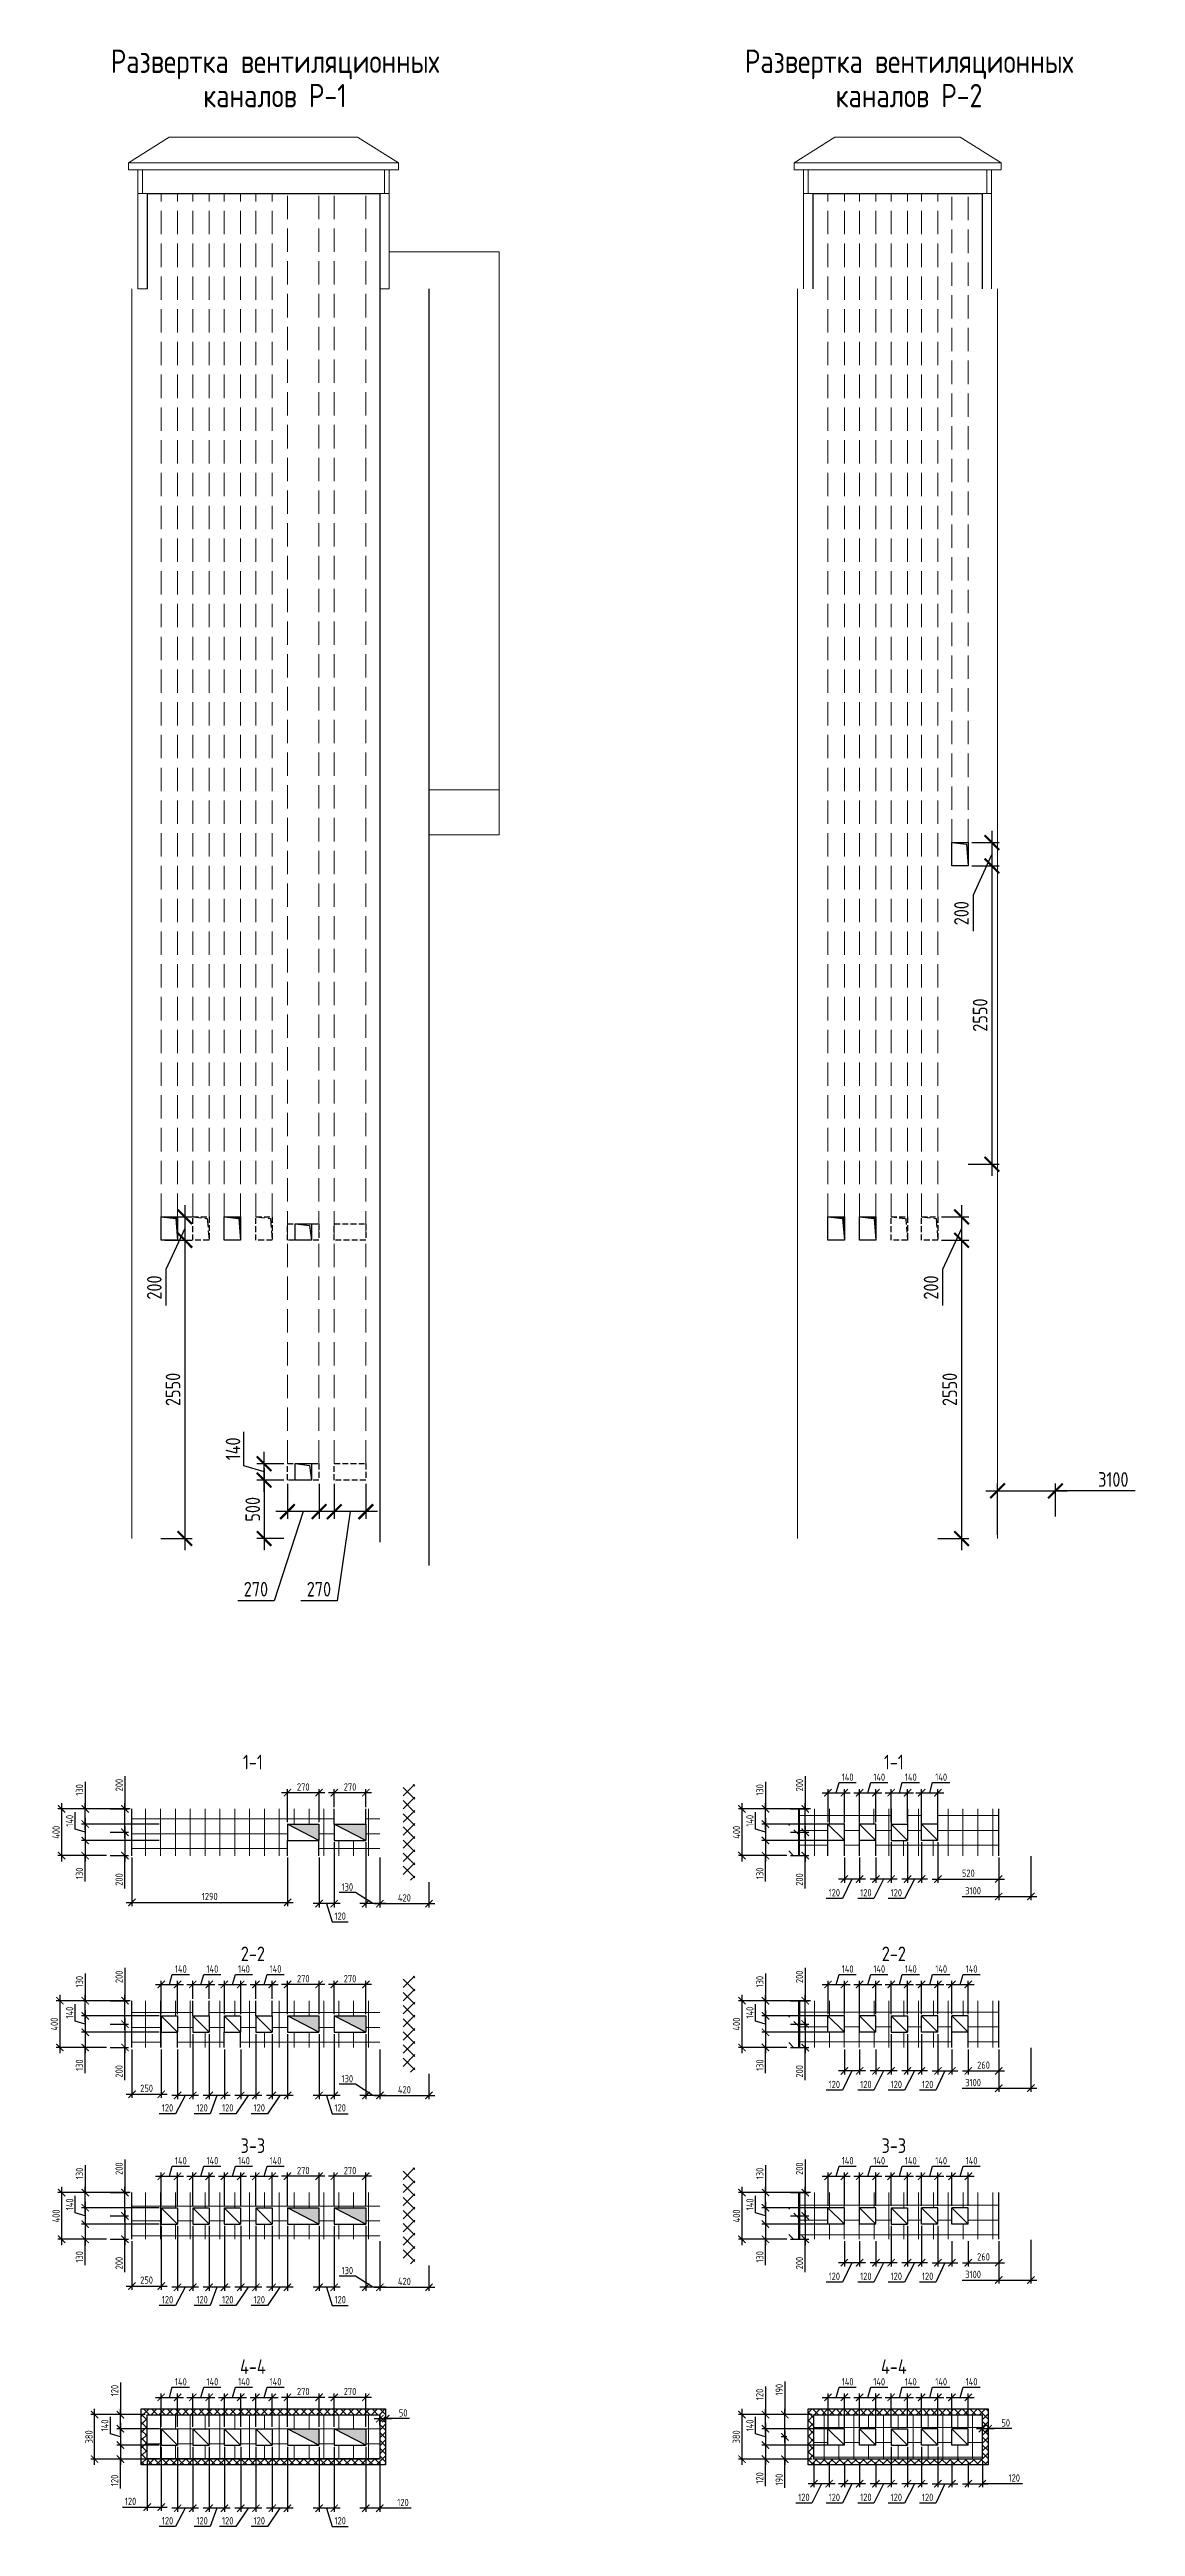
# Model space of a CAD drawing. Header units: millimetres. Extents: x -56498 to 234605, y -296269 to -29969.
# Drawn here: x 153610 to 162898, y -289894 to -268718 of the extents above; entities that cross this region are included whole.
import ezdxf
from ezdxf.enums import TextEntityAlignment as Align

# ---------------------------------------------------------------- set-up
doc = ezdxf.new("R2010")
doc.units = ezdxf.units.MM
doc.header["$LTSCALE"] = 100
doc.header["$PDMODE"] = 35
doc.linetypes.add('GOST2.303 4', pattern=[7, 5, -2, 0])
for name, color, linetype, lineweight in [('0.3', 7, 'Continuous', 30), ('Примітки 0.09', 200, 'Continuous', 9), ('Розміри 0.09', 5, 'Continuous', 9), ('Штрихові 0.18', 7, 'GOST2.303 4', 18), ('Штрихування 0.09', 253, 'Continuous', 9)]:
    doc.layers.add(name, color=color, linetype=linetype, lineweight=lineweight)
doc.styles.add('GOST 2.304', font='CS_Gost2304.shx')
doc.dimstyles.new('SPDS', dxfattribs={"dimscale": 100, "dimtxt": 2.5, "dimasz": 2.5, "dimexe": 1.25, "dimexo": 0.625, "dimtad": 1, "dimrnd": 0.001, "dimtxsty": 'GOST 2.304', "dimblk": 'ARCHTICK', "dimcen": 2.5, "dimdle": 2, "dimadec": 0, "dimazin": 2, "dimtfac": 0.75, "dimtmove": 1, "dimatfit": 3, "dimfxl": 0, "dimtolj": 1, "dimarcsym": 0})
pattern_1 = [(90, (0, 500), (-127, 8e-15), []), (180, (0, 500), (-2e-14, -127), [])]
pattern_2 = [(90, (-501.57, 0), (-127, 8e-15), []), (180, (-501.57, 0), (-2e-14, -127), [])]

msp = doc.modelspace()

# ---------------------------------------------------------------- texts
at = {"layer": 'Примітки 0.09', "ltscale": 0.4, "style": 'GOST 2.304'}
for s, p in [('Развертка вентиляционных', (155537.705, -268918.435)), ('Развертка вентиляционных', (160960.743, -268918.435)), ('каналов Р-1', (155537.705, -269211.911)), ('каналов Р-2', (160960.743, -269211.911))]:
    msp.add_text(s, height=200, dxfattribs=at).set_placement(p, align=Align.CENTER)
at = {"layer": 'Примітки 0.09', "ltscale": 0.25, "style": 'GOST 2.304'}
for s, p in [('1-1', (155349.253, -283421.43)), ('1-1', (160831.054, -283421.43)), ('2-2', (155349.253, -285060.994)), ('2-2', (160831.054, -285060.994)), ('3-3', (155349.253, -286700.557)), ('3-3', (160831.054, -286700.557)), ('4-4', (155349.253, -288590.121)), ('4-4', (160831.054, -288590.121))]:
    msp.add_text(s, height=125, dxfattribs=at).set_placement(p, align=Align.CENTER)

# ---------------------------------------------------------------- blocks, each defined once
blk = doc.blocks.new('_ArchTick')
at = {"color": 0, "linetype": 'ByBlock', "const_width": 0.15}
blk.add_lwpolyline([(-0.5, -0.5), (0.5, 0.5)], dxfattribs=at)
blk = doc.blocks.new('*D507')
at = {"layer": 'Defpoints', "color": 0, "transparency": 16777216}
for p in [(156045, -280948), (156315, -280948), (156045, -281218)]:
    blk.add_point(p, dxfattribs=at)
at = {"layer": 'Розміри 0.09', "color": 0, "lineweight": -2, "transparency": 16777216}
for p, q in [((156045, -280979), (156045, -281280)), ((156315, -280979), (156315, -281280)), ((156415, -281218), (155945, -281218)), ((156180, -281218), (156069, -281980)), ((156069, -281980), (155760, -281980))]:
    blk.add_line(p, q, dxfattribs=at)
at = {"layer": 'Розміри 0.09', "color": 0, "lineweight": -2, "transparency": 16777216, "xscale": 125, "yscale": 125, "zscale": 125, "rotation": 180}
blk.add_blockref('_ArchTick', (156045, -281218), dxfattribs=at)
at = {"layer": 'Розміри 0.09', "color": 0, "lineweight": -2, "transparency": 16777216, "xscale": 125, "yscale": 125, "zscale": 125}
blk.add_blockref('_ArchTick', (156315, -281218), dxfattribs=at)
at = {"layer": 'Розміри 0.09', "color": 0, "transparency": 16777216, "insert": (155914, -281881), "char_height": 125, "attachment_point": 5, "style": 'GOST 2.304'}
blk.add_mtext('\\A1;270', dxfattribs=at)
blk = doc.blocks.new('*D504')
at = {"layer": 'Defpoints', "color": 0, "transparency": 16777216}
for p in [(155645, -280948), (155445, -281448), (155645, -281448)]:
    blk.add_point(p, dxfattribs=at)
at = {"layer": 'Розміри 0.09', "color": 0, "lineweight": -2, "transparency": 16777216}
for p, q in [((155613, -280948), (155382, -280948)), ((155445, -280848), (155445, -281548)), ((155613, -281448), (155382, -281448))]:
    blk.add_line(p, q, dxfattribs=at)
at = {"layer": 'Розміри 0.09', "color": 0, "lineweight": -2, "transparency": 16777216, "xscale": 125, "yscale": 125, "zscale": 125}
for p, rotation in [((155445, -280948), 90), ((155445, -281448), 270)]:
    blk.add_blockref('_ArchTick', p, dxfattribs=dict(at, rotation=rotation))
at = {"layer": 'Розміри 0.09', "color": 0, "transparency": 16777216, "insert": (155348, -281198), "char_height": 125, "attachment_point": 5, "rotation": 90, "style": 'GOST 2.304'}
blk.add_mtext('\\A1;500', dxfattribs=at)
blk = doc.blocks.new('*D505')
at = {"layer": 'Defpoints', "color": 0, "transparency": 16777216}
for p in [(155445, -280808), (155645, -280808), (155645, -280948)]:
    blk.add_point(p, dxfattribs=at)
at = {"layer": 'Розміри 0.09', "color": 0, "lineweight": -2, "transparency": 16777216}
for p, q in [((155273, -280826), (155273, -280536)), ((155445, -281048), (155445, -280708)), ((155445, -280878), (155273, -280826)), ((155613, -280808), (155382, -280808)), ((155613, -280948), (155382, -280948))]:
    blk.add_line(p, q, dxfattribs=at)
at = {"layer": 'Розміри 0.09', "color": 0, "lineweight": -2, "transparency": 16777216, "xscale": 125, "yscale": 125, "zscale": 125}
for p, rotation in [((155445, -280808), 90), ((155445, -280948), 270)]:
    blk.add_blockref('_ArchTick', p, dxfattribs=dict(at, rotation=rotation))
at = {"layer": 'Розміри 0.09', "color": 0, "transparency": 16777216, "insert": (155179, -280681), "char_height": 125, "attachment_point": 5, "rotation": 90, "style": 'GOST 2.304'}
blk.add_mtext('\\A1;140', dxfattribs=at)
blk = doc.blocks.new('*D506')
at = {"layer": 'Defpoints', "color": 0, "transparency": 16777216}
for p in [(155645, -280948), (155915, -280948), (155645, -281218)]:
    blk.add_point(p, dxfattribs=at)
at = {"layer": 'Розміри 0.09', "color": 0, "lineweight": -2, "transparency": 16777216}
for p, q in [((155645, -280979), (155645, -281280)), ((155915, -280979), (155915, -281280)), ((155780, -281218), (155530, -281980)), ((156015, -281218), (155545, -281218)), ((155530, -281980), (155220, -281980))]:
    blk.add_line(p, q, dxfattribs=at)
at = {"layer": 'Розміри 0.09', "color": 0, "lineweight": -2, "transparency": 16777216, "xscale": 125, "yscale": 125, "zscale": 125, "rotation": 180}
blk.add_blockref('_ArchTick', (155645, -281218), dxfattribs=at)
at = {"layer": 'Розміри 0.09', "color": 0, "lineweight": -2, "transparency": 16777216, "xscale": 125, "yscale": 125, "zscale": 125}
blk.add_blockref('_ArchTick', (155915, -281218), dxfattribs=at)
at = {"layer": 'Розміри 0.09', "color": 0, "transparency": 16777216, "insert": (155375, -281881), "char_height": 125, "attachment_point": 5, "style": 'GOST 2.304'}
blk.add_mtext('\\A1;270', dxfattribs=at)
blk = doc.blocks.new('*D508')
at = {"layer": 'Defpoints', "color": 0, "transparency": 16777216}
for p in [(154565, -278898), (154532, -281448), (154767, -281448)]:
    blk.add_point(p, dxfattribs=at)
at = {"layer": 'Розміри 0.09', "color": 0, "lineweight": -2, "transparency": 16777216}
for p, q in [((154767, -278798), (154767, -281548)), ((154596, -278898), (154830, -278898)), ((154563, -281448), (154830, -281448))]:
    blk.add_line(p, q, dxfattribs=at)
at = {"layer": 'Розміри 0.09', "color": 0, "lineweight": -2, "transparency": 16777216, "xscale": 125, "yscale": 125, "zscale": 125}
for p, rotation in [((154767, -278898), 90), ((154767, -281448), 270)]:
    blk.add_blockref('_ArchTick', p, dxfattribs=dict(at, rotation=rotation))
at = {"layer": 'Розміри 0.09', "color": 0, "transparency": 16777216, "insert": (154666, -280173), "char_height": 125, "attachment_point": 5, "rotation": 90, "style": 'GOST 2.304'}
blk.add_mtext('\\A1;2550', dxfattribs=at)
blk = doc.blocks.new('*D509')
at = {"layer": 'Defpoints', "color": 0, "transparency": 16777216}
for p in [(154565, -278698), (154565, -278898), (154767, -278898)]:
    blk.add_point(p, dxfattribs=at)
at = {"layer": 'Розміри 0.09', "color": 0, "lineweight": -2, "transparency": 16777216}
for p, q in [((154767, -278598), (154767, -278998)), ((154596, -278698), (154830, -278698)), ((154767, -278798), (154605, -279149)), ((154596, -278898), (154830, -278898)), ((154605, -279149), (154605, -279455))]:
    blk.add_line(p, q, dxfattribs=at)
at = {"layer": 'Розміри 0.09', "color": 0, "lineweight": -2, "transparency": 16777216, "xscale": 125, "yscale": 125, "zscale": 125}
for p, rotation in [((154767, -278698), 90), ((154767, -278898), 270)]:
    blk.add_blockref('_ArchTick', p, dxfattribs=dict(at, rotation=rotation))
at = {"layer": 'Розміри 0.09', "color": 0, "transparency": 16777216, "insert": (154506, -279302), "char_height": 125, "attachment_point": 5, "rotation": 90, "style": 'GOST 2.304'}
blk.add_mtext('\\A1;200', dxfattribs=at)
blk = doc.blocks.new('*D510')
at = {"layer": 'Defpoints', "color": 0, "transparency": 16777216}
for p in [(156315, -284029), (156435, -284159), (156315, -284569)]:
    blk.add_point(p, dxfattribs=at)
at = {"layer": 'Розміри 0.09', "color": 0, "lineweight": -2, "transparency": 16777216}
for p, q in [((156315, -284045), (156315, -284601)), ((156435, -284175), (156435, -284601)), ((156227, -284475), (156088, -284475)), ((156375, -284569), (156227, -284475)), ((156485, -284569), (156265, -284569))]:
    blk.add_line(p, q, dxfattribs=at)
at = {"layer": 'Розміри 0.09', "color": 0, "lineweight": -2, "transparency": 16777216, "xscale": 62.5, "yscale": 62.5, "zscale": 62.5, "rotation": 180}
blk.add_blockref('_ArchTick', (156315, -284569), dxfattribs=at)
at = {"layer": 'Розміри 0.09', "color": 0, "lineweight": -2, "transparency": 16777216, "xscale": 62.5, "yscale": 62.5, "zscale": 62.5}
blk.add_blockref('_ArchTick', (156435, -284569), dxfattribs=at)
at = {"layer": 'Розміри 0.09', "color": 0, "transparency": 16777216, "insert": (156157, -284427), "char_height": 62.5, "attachment_point": 5, "style": 'GOST 2.304'}
blk.add_mtext('\\A1;130', dxfattribs=at)
blk = doc.blocks.new('*D511')
at = {"layer": 'Defpoints', "color": 0, "transparency": 16777216}
for p in [(156435, -284369), (156855, -284369), (156855, -284569)]:
    blk.add_point(p, dxfattribs=at)
at = {"layer": 'Розміри 0.09', "color": 0, "lineweight": -2, "transparency": 16777216}
for p, q in [((156435, -284385), (156435, -284601)), ((156855, -284385), (156855, -284601)), ((156385, -284569), (156905, -284569))]:
    blk.add_line(p, q, dxfattribs=at)
at = {"layer": 'Розміри 0.09', "color": 0, "lineweight": -2, "transparency": 16777216, "xscale": 62.5, "yscale": 62.5, "zscale": 62.5, "rotation": 180}
blk.add_blockref('_ArchTick', (156435, -284569), dxfattribs=at)
at = {"layer": 'Розміри 0.09', "color": 0, "lineweight": -2, "transparency": 16777216, "xscale": 62.5, "yscale": 62.5, "zscale": 62.5}
blk.add_blockref('_ArchTick', (156855, -284569), dxfattribs=at)
at = {"layer": 'Розміри 0.09', "color": 0, "transparency": 16777216, "insert": (156645, -284520), "char_height": 62.5, "attachment_point": 5, "style": 'GOST 2.304'}
blk.add_mtext('\\A1;420', dxfattribs=at)
blk = doc.blocks.new('*D512')
at = {"layer": 'Defpoints', "color": 0, "transparency": 16777216}
for p in [(156045, -283621), (156045, -283759), (156315, -283759)]:
    blk.add_point(p, dxfattribs=at)
at = {"layer": 'Розміри 0.09', "color": 0, "lineweight": -2, "transparency": 16777216}
for p, q in [((156365, -283621), (155995, -283621)), ((156045, -283744), (156045, -283590)), ((156315, -283744), (156315, -283590))]:
    blk.add_line(p, q, dxfattribs=at)
at = {"layer": 'Розміри 0.09', "color": 0, "lineweight": -2, "transparency": 16777216, "xscale": 62.5, "yscale": 62.5, "zscale": 62.5, "rotation": 180}
blk.add_blockref('_ArchTick', (156045, -283621), dxfattribs=at)
at = {"layer": 'Розміри 0.09', "color": 0, "lineweight": -2, "transparency": 16777216, "xscale": 62.5, "yscale": 62.5, "zscale": 62.5}
blk.add_blockref('_ArchTick', (156315, -283621), dxfattribs=at)
at = {"layer": 'Розміри 0.09', "color": 0, "transparency": 16777216, "insert": (156180, -283572), "char_height": 62.5, "attachment_point": 5, "style": 'GOST 2.304'}
blk.add_mtext('\\A1;270', dxfattribs=at)
blk = doc.blocks.new('*D513')
at = {"layer": 'Defpoints', "color": 0, "transparency": 16777216}
for p in [(155645, -283621), (155645, -283889), (155915, -283889)]:
    blk.add_point(p, dxfattribs=at)
at = {"layer": 'Розміри 0.09', "color": 0, "lineweight": -2, "transparency": 16777216}
for p, q in [((155965, -283621), (155595, -283621)), ((155645, -283874), (155645, -283590)), ((155915, -283874), (155915, -283590))]:
    blk.add_line(p, q, dxfattribs=at)
at = {"layer": 'Розміри 0.09', "color": 0, "lineweight": -2, "transparency": 16777216, "xscale": 62.5, "yscale": 62.5, "zscale": 62.5, "rotation": 180}
blk.add_blockref('_ArchTick', (155645, -283621), dxfattribs=at)
at = {"layer": 'Розміри 0.09', "color": 0, "lineweight": -2, "transparency": 16777216, "xscale": 62.5, "yscale": 62.5, "zscale": 62.5}
blk.add_blockref('_ArchTick', (155915, -283621), dxfattribs=at)
at = {"layer": 'Розміри 0.09', "color": 0, "transparency": 16777216, "insert": (155780, -283572), "char_height": 62.5, "attachment_point": 5, "style": 'GOST 2.304'}
blk.add_mtext('\\A1;270', dxfattribs=at)
blk = doc.blocks.new('*D514')
at = {"layer": 'Defpoints', "color": 0, "transparency": 16777216}
for p in [(155915, -284159), (156045, -284029), (155915, -284569)]:
    blk.add_point(p, dxfattribs=at)
at = {"layer": 'Розміри 0.09', "color": 0, "lineweight": -2, "transparency": 16777216}
for p, q in [((155915, -284175), (155915, -284601)), ((156045, -284045), (156045, -284601)), ((156095, -284569), (155865, -284569)), ((155980, -284569), (156026, -284725)), ((156026, -284725), (156165, -284725))]:
    blk.add_line(p, q, dxfattribs=at)
at = {"layer": 'Розміри 0.09', "color": 0, "lineweight": -2, "transparency": 16777216, "xscale": 62.5, "yscale": 62.5, "zscale": 62.5, "rotation": 180}
blk.add_blockref('_ArchTick', (155915, -284569), dxfattribs=at)
at = {"layer": 'Розміри 0.09', "color": 0, "lineweight": -2, "transparency": 16777216, "xscale": 62.5, "yscale": 62.5, "zscale": 62.5}
blk.add_blockref('_ArchTick', (156045, -284569), dxfattribs=at)
at = {"layer": 'Розміри 0.09', "color": 0, "transparency": 16777216, "insert": (156096, -284676), "char_height": 62.5, "attachment_point": 5, "style": 'GOST 2.304'}
blk.add_mtext('\\A1;120', dxfattribs=at)
blk = doc.blocks.new('*D515')
at = {"layer": 'Defpoints', "color": 0, "transparency": 16777216}
for p in [(154315, -284159), (155645, -284159), (155645, -284559)]:
    blk.add_point(p, dxfattribs=at)
at = {"layer": 'Розміри 0.09', "color": 0, "lineweight": -2, "transparency": 16777216}
for p, q in [((154315, -284175), (154315, -284591)), ((155645, -284175), (155645, -284591)), ((154265, -284559), (155695, -284559))]:
    blk.add_line(p, q, dxfattribs=at)
at = {"layer": 'Розміри 0.09', "color": 0, "lineweight": -2, "transparency": 16777216, "xscale": 62.5, "yscale": 62.5, "zscale": 62.5, "rotation": 180}
blk.add_blockref('_ArchTick', (154315, -284559), dxfattribs=at)
at = {"layer": 'Розміри 0.09', "color": 0, "lineweight": -2, "transparency": 16777216, "xscale": 62.5, "yscale": 62.5, "zscale": 62.5}
blk.add_blockref('_ArchTick', (155645, -284559), dxfattribs=at)
at = {"layer": 'Розміри 0.09', "color": 0, "transparency": 16777216, "insert": (154980, -284508), "char_height": 62.5, "attachment_point": 5, "style": 'GOST 2.304'}
blk.add_mtext('\\A1;1290', dxfattribs=at)
blk = doc.blocks.new('*D516')
at = {"layer": 'Defpoints', "color": 0, "transparency": 16777216}
for p in [(156315, -285669), (156435, -285799), (156315, -286209)]:
    blk.add_point(p, dxfattribs=at)
at = {"layer": 'Розміри 0.09', "color": 0, "lineweight": -2, "transparency": 16777216}
for p, q in [((156315, -285685), (156315, -286240)), ((156435, -285815), (156435, -286240)), ((156227, -286114), (156088, -286114)), ((156375, -286209), (156227, -286114)), ((156485, -286209), (156265, -286209))]:
    blk.add_line(p, q, dxfattribs=at)
at = {"layer": 'Розміри 0.09', "color": 0, "lineweight": -2, "transparency": 16777216, "xscale": 62.5, "yscale": 62.5, "zscale": 62.5, "rotation": 180}
blk.add_blockref('_ArchTick', (156315, -286209), dxfattribs=at)
at = {"layer": 'Розміри 0.09', "color": 0, "lineweight": -2, "transparency": 16777216, "xscale": 62.5, "yscale": 62.5, "zscale": 62.5}
blk.add_blockref('_ArchTick', (156435, -286209), dxfattribs=at)
at = {"layer": 'Розміри 0.09', "color": 0, "transparency": 16777216, "insert": (156157, -286066), "char_height": 62.5, "attachment_point": 5, "style": 'GOST 2.304'}
blk.add_mtext('\\A1;130', dxfattribs=at)
blk = doc.blocks.new('*D517')
at = {"layer": 'Defpoints', "color": 0, "transparency": 16777216}
for p in [(156435, -286009), (156855, -286009), (156855, -286209)]:
    blk.add_point(p, dxfattribs=at)
at = {"layer": 'Розміри 0.09', "color": 0, "lineweight": -2, "transparency": 16777216}
for p, q in [((156435, -286025), (156435, -286240)), ((156855, -286025), (156855, -286240)), ((156385, -286209), (156905, -286209))]:
    blk.add_line(p, q, dxfattribs=at)
at = {"layer": 'Розміри 0.09', "color": 0, "lineweight": -2, "transparency": 16777216, "xscale": 62.5, "yscale": 62.5, "zscale": 62.5, "rotation": 180}
blk.add_blockref('_ArchTick', (156435, -286209), dxfattribs=at)
at = {"layer": 'Розміри 0.09', "color": 0, "lineweight": -2, "transparency": 16777216, "xscale": 62.5, "yscale": 62.5, "zscale": 62.5}
blk.add_blockref('_ArchTick', (156855, -286209), dxfattribs=at)
at = {"layer": 'Розміри 0.09', "color": 0, "transparency": 16777216, "insert": (156645, -286160), "char_height": 62.5, "attachment_point": 5, "style": 'GOST 2.304'}
blk.add_mtext('\\A1;420', dxfattribs=at)
blk = doc.blocks.new('*D518')
at = {"layer": 'Defpoints', "color": 0, "transparency": 16777216}
for p in [(156045, -285260), (156045, -285529), (156315, -285529)]:
    blk.add_point(p, dxfattribs=at)
at = {"layer": 'Розміри 0.09', "color": 0, "lineweight": -2, "transparency": 16777216}
for p, q in [((156045, -285513), (156045, -285229)), ((156315, -285513), (156315, -285229)), ((156365, -285260), (155995, -285260))]:
    blk.add_line(p, q, dxfattribs=at)
at = {"layer": 'Розміри 0.09', "color": 0, "lineweight": -2, "transparency": 16777216, "xscale": 62.5, "yscale": 62.5, "zscale": 62.5, "rotation": 180}
blk.add_blockref('_ArchTick', (156045, -285260), dxfattribs=at)
at = {"layer": 'Розміри 0.09', "color": 0, "lineweight": -2, "transparency": 16777216, "xscale": 62.5, "yscale": 62.5, "zscale": 62.5}
blk.add_blockref('_ArchTick', (156315, -285260), dxfattribs=at)
at = {"layer": 'Розміри 0.09', "color": 0, "transparency": 16777216, "insert": (156180, -285211), "char_height": 62.5, "attachment_point": 5, "style": 'GOST 2.304'}
blk.add_mtext('\\A1;270', dxfattribs=at)
blk = doc.blocks.new('*D519')
at = {"layer": 'Defpoints', "color": 0, "transparency": 16777216}
for p in [(155645, -285260), (155645, -285529), (155915, -285529)]:
    blk.add_point(p, dxfattribs=at)
at = {"layer": 'Розміри 0.09', "color": 0, "lineweight": -2, "transparency": 16777216}
for p, q in [((155645, -285513), (155645, -285229)), ((155915, -285513), (155915, -285229)), ((155965, -285260), (155595, -285260))]:
    blk.add_line(p, q, dxfattribs=at)
at = {"layer": 'Розміри 0.09', "color": 0, "lineweight": -2, "transparency": 16777216, "xscale": 62.5, "yscale": 62.5, "zscale": 62.5, "rotation": 180}
blk.add_blockref('_ArchTick', (155645, -285260), dxfattribs=at)
at = {"layer": 'Розміри 0.09', "color": 0, "lineweight": -2, "transparency": 16777216, "xscale": 62.5, "yscale": 62.5, "zscale": 62.5}
blk.add_blockref('_ArchTick', (155915, -285260), dxfattribs=at)
at = {"layer": 'Розміри 0.09', "color": 0, "transparency": 16777216, "insert": (155780, -285211), "char_height": 62.5, "attachment_point": 5, "style": 'GOST 2.304'}
blk.add_mtext('\\A1;270', dxfattribs=at)
blk = doc.blocks.new('*D520')
at = {"layer": 'Defpoints', "color": 0, "transparency": 16777216}
for p in [(155375, -285399), (155515, -285260), (155515, -285399)]:
    blk.add_point(p, dxfattribs=at)
at = {"layer": 'Розміри 0.09', "color": 0, "lineweight": -2, "transparency": 16777216}
for p, q in [((155375, -285383), (155375, -285229)), ((155445, -285260), (155470, -285174)), ((155470, -285174), (155616, -285174)), ((155515, -285383), (155515, -285229)), ((155325, -285260), (155565, -285260))]:
    blk.add_line(p, q, dxfattribs=at)
at = {"layer": 'Розміри 0.09', "color": 0, "lineweight": -2, "transparency": 16777216, "xscale": 62.5, "yscale": 62.5, "zscale": 62.5, "rotation": 180}
blk.add_blockref('_ArchTick', (155375, -285260), dxfattribs=at)
at = {"layer": 'Розміри 0.09', "color": 0, "lineweight": -2, "transparency": 16777216, "xscale": 62.5, "yscale": 62.5, "zscale": 62.5}
blk.add_blockref('_ArchTick', (155515, -285260), dxfattribs=at)
at = {"layer": 'Розміри 0.09', "color": 0, "transparency": 16777216, "insert": (155543, -285128), "char_height": 62.5, "attachment_point": 5, "style": 'GOST 2.304'}
blk.add_mtext('\\A1;140', dxfattribs=at)
blk = doc.blocks.new('*D521')
at = {"layer": 'Defpoints', "color": 0, "transparency": 16777216}
for p in [(155245, -285260), (155105, -285529), (155245, -285529)]:
    blk.add_point(p, dxfattribs=at)
at = {"layer": 'Розміри 0.09', "color": 0, "lineweight": -2, "transparency": 16777216}
for p, q in [((155105, -285513), (155105, -285229)), ((155175, -285260), (155200, -285174)), ((155200, -285174), (155346, -285174)), ((155245, -285513), (155245, -285229)), ((155055, -285260), (155295, -285260))]:
    blk.add_line(p, q, dxfattribs=at)
at = {"layer": 'Розміри 0.09', "color": 0, "lineweight": -2, "transparency": 16777216, "xscale": 62.5, "yscale": 62.5, "zscale": 62.5, "rotation": 180}
blk.add_blockref('_ArchTick', (155105, -285260), dxfattribs=at)
at = {"layer": 'Розміри 0.09', "color": 0, "lineweight": -2, "transparency": 16777216, "xscale": 62.5, "yscale": 62.5, "zscale": 62.5}
blk.add_blockref('_ArchTick', (155245, -285260), dxfattribs=at)
at = {"layer": 'Розміри 0.09', "color": 0, "transparency": 16777216, "insert": (155273, -285128), "char_height": 62.5, "attachment_point": 5, "style": 'GOST 2.304'}
blk.add_mtext('\\A1;140', dxfattribs=at)
blk = doc.blocks.new('*D522')
at = {"layer": 'Defpoints', "color": 0, "transparency": 16777216}
for p in [(154835, -285399), (154975, -285260), (154975, -285399)]:
    blk.add_point(p, dxfattribs=at)
at = {"layer": 'Розміри 0.09', "color": 0, "lineweight": -2, "transparency": 16777216}
for p, q in [((154835, -285383), (154835, -285229)), ((154905, -285260), (154930, -285174)), ((154930, -285174), (155076, -285174)), ((154975, -285383), (154975, -285229)), ((154785, -285260), (155025, -285260))]:
    blk.add_line(p, q, dxfattribs=at)
at = {"layer": 'Розміри 0.09', "color": 0, "lineweight": -2, "transparency": 16777216, "xscale": 62.5, "yscale": 62.5, "zscale": 62.5, "rotation": 180}
blk.add_blockref('_ArchTick', (154835, -285260), dxfattribs=at)
at = {"layer": 'Розміри 0.09', "color": 0, "lineweight": -2, "transparency": 16777216, "xscale": 62.5, "yscale": 62.5, "zscale": 62.5}
blk.add_blockref('_ArchTick', (154975, -285260), dxfattribs=at)
at = {"layer": 'Розміри 0.09', "color": 0, "transparency": 16777216, "insert": (155003, -285128), "char_height": 62.5, "attachment_point": 5, "style": 'GOST 2.304'}
blk.add_mtext('\\A1;140', dxfattribs=at)
blk = doc.blocks.new('*D523')
at = {"layer": 'Defpoints', "color": 0, "transparency": 16777216}
for p in [(154705, -285260), (154565, -285529), (154705, -285529)]:
    blk.add_point(p, dxfattribs=at)
at = {"layer": 'Розміри 0.09', "color": 0, "lineweight": -2, "transparency": 16777216}
for p, q in [((154565, -285513), (154565, -285229)), ((154635, -285260), (154660, -285174)), ((154660, -285174), (154806, -285174)), ((154705, -285513), (154705, -285229)), ((154515, -285260), (154755, -285260))]:
    blk.add_line(p, q, dxfattribs=at)
at = {"layer": 'Розміри 0.09', "color": 0, "lineweight": -2, "transparency": 16777216, "xscale": 62.5, "yscale": 62.5, "zscale": 62.5, "rotation": 180}
blk.add_blockref('_ArchTick', (154565, -285260), dxfattribs=at)
at = {"layer": 'Розміри 0.09', "color": 0, "lineweight": -2, "transparency": 16777216, "xscale": 62.5, "yscale": 62.5, "zscale": 62.5}
blk.add_blockref('_ArchTick', (154705, -285260), dxfattribs=at)
at = {"layer": 'Розміри 0.09', "color": 0, "transparency": 16777216, "insert": (154733, -285128), "char_height": 62.5, "attachment_point": 5, "style": 'GOST 2.304'}
blk.add_mtext('\\A1;140', dxfattribs=at)
blk = doc.blocks.new('*D525')
at = {"layer": 'Defpoints', "color": 0, "transparency": 16777216}
for p in [(155915, -285669), (156045, -285669), (155915, -286209)]:
    blk.add_point(p, dxfattribs=at)
at = {"layer": 'Розміри 0.09', "color": 0, "lineweight": -2, "transparency": 16777216}
for p, q in [((155915, -285685), (155915, -286240)), ((156045, -285685), (156045, -286240)), ((156095, -286209), (155865, -286209)), ((155980, -286209), (156026, -286365)), ((156026, -286365), (156165, -286365))]:
    blk.add_line(p, q, dxfattribs=at)
at = {"layer": 'Розміри 0.09', "color": 0, "lineweight": -2, "transparency": 16777216, "xscale": 62.5, "yscale": 62.5, "zscale": 62.5, "rotation": 180}
blk.add_blockref('_ArchTick', (155915, -286209), dxfattribs=at)
at = {"layer": 'Розміри 0.09', "color": 0, "lineweight": -2, "transparency": 16777216, "xscale": 62.5, "yscale": 62.5, "zscale": 62.5}
blk.add_blockref('_ArchTick', (156045, -286209), dxfattribs=at)
at = {"layer": 'Розміри 0.09', "color": 0, "transparency": 16777216, "insert": (156096, -286315), "char_height": 62.5, "attachment_point": 5, "style": 'GOST 2.304'}
blk.add_mtext('\\A1;120', dxfattribs=at)
blk = doc.blocks.new('*D524')
at = {"layer": 'Defpoints', "color": 0, "transparency": 16777216}
for p in [(155515, -285669), (155645, -285669), (155515, -286209)]:
    blk.add_point(p, dxfattribs=at)
at = {"layer": 'Розміри 0.09', "color": 0, "lineweight": -2, "transparency": 16777216}
for p, q in [((155515, -285685), (155515, -286240)), ((155645, -285685), (155645, -286240)), ((155695, -286209), (155465, -286209)), ((155580, -286209), (155474, -286365)), ((155474, -286365), (155334, -286365))]:
    blk.add_line(p, q, dxfattribs=at)
at = {"layer": 'Розміри 0.09', "color": 0, "lineweight": -2, "transparency": 16777216, "xscale": 62.5, "yscale": 62.5, "zscale": 62.5, "rotation": 180}
blk.add_blockref('_ArchTick', (155515, -286209), dxfattribs=at)
at = {"layer": 'Розміри 0.09', "color": 0, "lineweight": -2, "transparency": 16777216, "xscale": 62.5, "yscale": 62.5, "zscale": 62.5}
blk.add_blockref('_ArchTick', (155645, -286209), dxfattribs=at)
at = {"layer": 'Розміри 0.09', "color": 0, "transparency": 16777216, "insert": (155404, -286315), "char_height": 62.5, "attachment_point": 5, "style": 'GOST 2.304'}
blk.add_mtext('\\A1;120', dxfattribs=at)
blk = doc.blocks.new('*D526')
at = {"layer": 'Defpoints', "color": 0, "transparency": 16777216}
for p in [(155245, -285799), (155375, -285669), (155245, -286209)]:
    blk.add_point(p, dxfattribs=at)
at = {"layer": 'Розміри 0.09', "color": 0, "lineweight": -2, "transparency": 16777216}
for p, q in [((155245, -285815), (155245, -286240)), ((155375, -285685), (155375, -286240)), ((155425, -286209), (155195, -286209)), ((155310, -286209), (155204, -286365)), ((155204, -286365), (155064, -286365))]:
    blk.add_line(p, q, dxfattribs=at)
at = {"layer": 'Розміри 0.09', "color": 0, "lineweight": -2, "transparency": 16777216, "xscale": 62.5, "yscale": 62.5, "zscale": 62.5, "rotation": 180}
blk.add_blockref('_ArchTick', (155245, -286209), dxfattribs=at)
at = {"layer": 'Розміри 0.09', "color": 0, "lineweight": -2, "transparency": 16777216, "xscale": 62.5, "yscale": 62.5, "zscale": 62.5}
blk.add_blockref('_ArchTick', (155375, -286209), dxfattribs=at)
at = {"layer": 'Розміри 0.09', "color": 0, "transparency": 16777216, "insert": (155134, -286315), "char_height": 62.5, "attachment_point": 5, "style": 'GOST 2.304'}
blk.add_mtext('\\A1;120', dxfattribs=at)
blk = doc.blocks.new('*D527')
at = {"layer": 'Defpoints', "color": 0, "transparency": 16777216}
for p in [(154975, -285669), (155105, -285799), (154975, -286209)]:
    blk.add_point(p, dxfattribs=at)
at = {"layer": 'Розміри 0.09', "color": 0, "lineweight": -2, "transparency": 16777216}
for p, q in [((154975, -285685), (154975, -286240)), ((155105, -285815), (155105, -286240)), ((155155, -286209), (154925, -286209)), ((155040, -286209), (154985, -286365)), ((154985, -286365), (154846, -286365))]:
    blk.add_line(p, q, dxfattribs=at)
at = {"layer": 'Розміри 0.09', "color": 0, "lineweight": -2, "transparency": 16777216, "xscale": 62.5, "yscale": 62.5, "zscale": 62.5, "rotation": 180}
blk.add_blockref('_ArchTick', (154975, -286209), dxfattribs=at)
at = {"layer": 'Розміри 0.09', "color": 0, "lineweight": -2, "transparency": 16777216, "xscale": 62.5, "yscale": 62.5, "zscale": 62.5}
blk.add_blockref('_ArchTick', (155105, -286209), dxfattribs=at)
at = {"layer": 'Розміри 0.09', "color": 0, "transparency": 16777216, "insert": (154915, -286315), "char_height": 62.5, "attachment_point": 5, "style": 'GOST 2.304'}
blk.add_mtext('\\A1;120', dxfattribs=at)
blk = doc.blocks.new('*D528')
at = {"layer": 'Defpoints', "color": 0, "transparency": 16777216}
for p in [(154705, -285799), (154835, -285669), (154705, -286209)]:
    blk.add_point(p, dxfattribs=at)
at = {"layer": 'Розміри 0.09', "color": 0, "lineweight": -2, "transparency": 16777216}
for p, q in [((154705, -285815), (154705, -286240)), ((154835, -285685), (154835, -286240)), ((154885, -286209), (154655, -286209)), ((154770, -286209), (154688, -286365)), ((154688, -286365), (154549, -286365))]:
    blk.add_line(p, q, dxfattribs=at)
at = {"layer": 'Розміри 0.09', "color": 0, "lineweight": -2, "transparency": 16777216, "xscale": 62.5, "yscale": 62.5, "zscale": 62.5, "rotation": 180}
blk.add_blockref('_ArchTick', (154705, -286209), dxfattribs=at)
at = {"layer": 'Розміри 0.09', "color": 0, "lineweight": -2, "transparency": 16777216, "xscale": 62.5, "yscale": 62.5, "zscale": 62.5}
blk.add_blockref('_ArchTick', (154835, -286209), dxfattribs=at)
at = {"layer": 'Розміри 0.09', "color": 0, "transparency": 16777216, "insert": (154619, -286315), "char_height": 62.5, "attachment_point": 5, "style": 'GOST 2.304'}
blk.add_mtext('\\A1;120', dxfattribs=at)
blk = doc.blocks.new('*D529')
at = {"layer": 'Defpoints', "color": 0, "transparency": 16777216}
for p in [(154315, -285799), (154565, -285799), (154565, -286199)]:
    blk.add_point(p, dxfattribs=at)
at = {"layer": 'Розміри 0.09', "color": 0, "lineweight": -2, "transparency": 16777216}
for p, q in [((154315, -285815), (154315, -286230)), ((154565, -285815), (154565, -286230)), ((154265, -286199), (154615, -286199))]:
    blk.add_line(p, q, dxfattribs=at)
at = {"layer": 'Розміри 0.09', "color": 0, "lineweight": -2, "transparency": 16777216, "xscale": 62.5, "yscale": 62.5, "zscale": 62.5, "rotation": 180}
blk.add_blockref('_ArchTick', (154315, -286199), dxfattribs=at)
at = {"layer": 'Розміри 0.09', "color": 0, "lineweight": -2, "transparency": 16777216, "xscale": 62.5, "yscale": 62.5, "zscale": 62.5}
blk.add_blockref('_ArchTick', (154565, -286199), dxfattribs=at)
at = {"layer": 'Розміри 0.09', "color": 0, "transparency": 16777216, "insert": (154440, -286148), "char_height": 62.5, "attachment_point": 5, "style": 'GOST 2.304'}
blk.add_mtext('\\A1;250', dxfattribs=at)
blk = doc.blocks.new('*D530')
at = {"layer": 'Defpoints', "color": 0, "transparency": 16777216}
for p in [(153915, -285399), (154315, -285399), (154565, -285529)]:
    blk.add_point(p, dxfattribs=at)
at = {"layer": 'Розміри 0.09', "color": 0, "lineweight": -2, "transparency": 16777216}
for p, q in [((153915, -285167), (153915, -285399)), ((154299, -285399), (153883, -285399)), ((153915, -285579), (153915, -285349)), ((154549, -285529), (153883, -285529))]:
    blk.add_line(p, q, dxfattribs=at)
at = {"layer": 'Розміри 0.09', "color": 0, "lineweight": -2, "transparency": 16777216, "xscale": 62.5, "yscale": 62.5, "zscale": 62.5}
for p, rotation in [((153915, -285399), 90), ((153915, -285529), 270)]:
    blk.add_blockref('_ArchTick', p, dxfattribs=dict(at, rotation=rotation))
at = {"layer": 'Розміри 0.09', "color": 0, "transparency": 16777216, "insert": (153866, -285236), "char_height": 62.5, "attachment_point": 5, "rotation": 90, "style": 'GOST 2.304'}
blk.add_mtext('\\A1;130', dxfattribs=at)
blk = doc.blocks.new('*D531')
at = {"layer": 'Defpoints', "color": 0, "transparency": 16777216}
for p in [(154565, -285529), (153915, -285669), (154565, -285669)]:
    blk.add_point(p, dxfattribs=at)
at = {"layer": 'Розміри 0.09', "color": 0, "lineweight": -2, "transparency": 16777216}
for p, q in [((153829, -285573), (153829, -285428)), ((153915, -285599), (153829, -285573)), ((154549, -285529), (153883, -285529)), ((153915, -285479), (153915, -285719)), ((154549, -285669), (153883, -285669))]:
    blk.add_line(p, q, dxfattribs=at)
at = {"layer": 'Розміри 0.09', "color": 0, "lineweight": -2, "transparency": 16777216, "xscale": 62.5, "yscale": 62.5, "zscale": 62.5}
for p, rotation in [((153915, -285529), 90), ((153915, -285669), 270)]:
    blk.add_blockref('_ArchTick', p, dxfattribs=dict(at, rotation=rotation))
at = {"layer": 'Розміри 0.09', "color": 0, "transparency": 16777216, "insert": (153782, -285501), "char_height": 62.5, "attachment_point": 5, "rotation": 90, "style": 'GOST 2.304'}
blk.add_mtext('\\A1;140', dxfattribs=at)
blk = doc.blocks.new('*D532')
at = {"layer": 'Defpoints', "color": 0, "transparency": 16777216}
for p in [(153915, -285799), (154113, -285799), (154565, -285669)]:
    blk.add_point(p, dxfattribs=at)
at = {"layer": 'Розміри 0.09', "color": 0, "lineweight": -2, "transparency": 16777216}
for p, q in [((153915, -285619), (153915, -285849)), ((154549, -285669), (153883, -285669)), ((154098, -285799), (153883, -285799)), ((153915, -286019), (153915, -285799))]:
    blk.add_line(p, q, dxfattribs=at)
at = {"layer": 'Розміри 0.09', "color": 0, "lineweight": -2, "transparency": 16777216, "xscale": 62.5, "yscale": 62.5, "zscale": 62.5}
for p, rotation in [((153915, -285669), 90), ((153915, -285799), 270)]:
    blk.add_blockref('_ArchTick', p, dxfattribs=dict(at, rotation=rotation))
at = {"layer": 'Розміри 0.09', "color": 0, "transparency": 16777216, "insert": (153866, -285950), "char_height": 62.5, "attachment_point": 5, "rotation": 90, "style": 'GOST 2.304'}
blk.add_mtext('\\A1;130', dxfattribs=at)
blk = doc.blocks.new('*D533')
at = {"layer": 'Defpoints', "color": 0, "transparency": 16777216}
for p in [(154113, -285399), (154255, -285399), (154113, -285599)]:
    blk.add_point(p, dxfattribs=at)
at = {"layer": 'Розміри 0.09', "color": 0, "lineweight": -2, "transparency": 16777216}
for p, q in [((154255, -285119), (154255, -285399)), ((154129, -285399), (154286, -285399)), ((154255, -285649), (154255, -285349)), ((154129, -285599), (154286, -285599))]:
    blk.add_line(p, q, dxfattribs=at)
at = {"layer": 'Розміри 0.09', "color": 0, "lineweight": -2, "transparency": 16777216, "xscale": 62.5, "yscale": 62.5, "zscale": 62.5}
for p, rotation in [((154255, -285399), 90), ((154255, -285599), 270)]:
    blk.add_blockref('_ArchTick', p, dxfattribs=dict(at, rotation=rotation))
at = {"layer": 'Розміри 0.09', "color": 0, "transparency": 16777216, "insert": (154205, -285195), "char_height": 62.5, "attachment_point": 5, "rotation": 90, "style": 'GOST 2.304'}
blk.add_mtext('\\A1;200', dxfattribs=at)
blk = doc.blocks.new('*D534')
at = {"layer": 'Defpoints', "color": 0, "transparency": 16777216}
for p in [(154113, -285599), (154113, -285799), (154255, -285799)]:
    blk.add_point(p, dxfattribs=at)
at = {"layer": 'Розміри 0.09', "color": 0, "lineweight": -2, "transparency": 16777216}
for p, q in [((154129, -285599), (154286, -285599)), ((154255, -285549), (154255, -285849)), ((154129, -285799), (154286, -285799)), ((154255, -286079), (154255, -285799))]:
    blk.add_line(p, q, dxfattribs=at)
at = {"layer": 'Розміри 0.09', "color": 0, "lineweight": -2, "transparency": 16777216, "xscale": 62.5, "yscale": 62.5, "zscale": 62.5}
for p, rotation in [((154255, -285599), 90), ((154255, -285799), 270)]:
    blk.add_blockref('_ArchTick', p, dxfattribs=dict(at, rotation=rotation))
at = {"layer": 'Розміри 0.09', "color": 0, "transparency": 16777216, "insert": (154205, -286003), "char_height": 62.5, "attachment_point": 5, "rotation": 90, "style": 'GOST 2.304'}
blk.add_mtext('\\A1;200', dxfattribs=at)
blk = doc.blocks.new('*D535')
at = {"layer": 'Defpoints', "color": 0, "transparency": 16777216}
for p in [(153915, -283759), (154315, -283759), (154565, -283889)]:
    blk.add_point(p, dxfattribs=at)
at = {"layer": 'Розміри 0.09', "color": 0, "lineweight": -2, "transparency": 16777216}
for p, q in [((153915, -283527), (153915, -283759)), ((153915, -283939), (153915, -283709)), ((154299, -283759), (153883, -283759)), ((154549, -283889), (153883, -283889))]:
    blk.add_line(p, q, dxfattribs=at)
at = {"layer": 'Розміри 0.09', "color": 0, "lineweight": -2, "transparency": 16777216, "xscale": 62.5, "yscale": 62.5, "zscale": 62.5}
for p, rotation in [((153915, -283759), 90), ((153915, -283889), 270)]:
    blk.add_blockref('_ArchTick', p, dxfattribs=dict(at, rotation=rotation))
at = {"layer": 'Розміри 0.09', "color": 0, "transparency": 16777216, "insert": (153866, -283597), "char_height": 62.5, "attachment_point": 5, "rotation": 90, "style": 'GOST 2.304'}
blk.add_mtext('\\A1;130', dxfattribs=at)
blk = doc.blocks.new('*D536')
at = {"layer": 'Defpoints', "color": 0, "transparency": 16777216}
for p in [(154565, -283889), (153915, -284029), (154565, -284029)]:
    blk.add_point(p, dxfattribs=at)
at = {"layer": 'Розміри 0.09', "color": 0, "lineweight": -2, "transparency": 16777216}
for p, q in [((153829, -283934), (153829, -283788)), ((153915, -283959), (153829, -283934)), ((154549, -283889), (153883, -283889)), ((153915, -283839), (153915, -284079)), ((154549, -284029), (153883, -284029))]:
    blk.add_line(p, q, dxfattribs=at)
at = {"layer": 'Розміри 0.09', "color": 0, "lineweight": -2, "transparency": 16777216, "xscale": 62.5, "yscale": 62.5, "zscale": 62.5}
for p, rotation in [((153915, -283889), 90), ((153915, -284029), 270)]:
    blk.add_blockref('_ArchTick', p, dxfattribs=dict(at, rotation=rotation))
at = {"layer": 'Розміри 0.09', "color": 0, "transparency": 16777216, "insert": (153782, -283861), "char_height": 62.5, "attachment_point": 5, "rotation": 90, "style": 'GOST 2.304'}
blk.add_mtext('\\A1;140', dxfattribs=at)
blk = doc.blocks.new('*D537')
at = {"layer": 'Defpoints', "color": 0, "transparency": 16777216}
for p in [(153915, -284159), (154113, -284159), (154565, -284029)]:
    blk.add_point(p, dxfattribs=at)
at = {"layer": 'Розміри 0.09', "color": 0, "lineweight": -2, "transparency": 16777216}
for p, q in [((154549, -284029), (153883, -284029)), ((154098, -284159), (153883, -284159)), ((153915, -283979), (153915, -284209)), ((153915, -284380), (153915, -284159))]:
    blk.add_line(p, q, dxfattribs=at)
at = {"layer": 'Розміри 0.09', "color": 0, "lineweight": -2, "transparency": 16777216, "xscale": 62.5, "yscale": 62.5, "zscale": 62.5}
for p, rotation in [((153915, -284029), 90), ((153915, -284159), 270)]:
    blk.add_blockref('_ArchTick', p, dxfattribs=dict(at, rotation=rotation))
at = {"layer": 'Розміри 0.09', "color": 0, "transparency": 16777216, "insert": (153866, -284310), "char_height": 62.5, "attachment_point": 5, "rotation": 90, "style": 'GOST 2.304'}
blk.add_mtext('\\A1;130', dxfattribs=at)
blk = doc.blocks.new('*D538')
at = {"layer": 'Defpoints', "color": 0, "transparency": 16777216}
for p in [(154113, -283759), (154113, -283959), (154255, -283759)]:
    blk.add_point(p, dxfattribs=at)
at = {"layer": 'Розміри 0.09', "color": 0, "lineweight": -2, "transparency": 16777216}
for p, q in [((154255, -283479), (154255, -283759)), ((154255, -284009), (154255, -283709)), ((154129, -283759), (154286, -283759)), ((154129, -283959), (154286, -283959))]:
    blk.add_line(p, q, dxfattribs=at)
at = {"layer": 'Розміри 0.09', "color": 0, "lineweight": -2, "transparency": 16777216, "xscale": 62.5, "yscale": 62.5, "zscale": 62.5}
for p, rotation in [((154255, -283759), 90), ((154255, -283959), 270)]:
    blk.add_blockref('_ArchTick', p, dxfattribs=dict(at, rotation=rotation))
at = {"layer": 'Розміри 0.09', "color": 0, "transparency": 16777216, "insert": (154205, -283556), "char_height": 62.5, "attachment_point": 5, "rotation": 90, "style": 'GOST 2.304'}
blk.add_mtext('\\A1;200', dxfattribs=at)
blk = doc.blocks.new('*D539')
at = {"layer": 'Defpoints', "color": 0, "transparency": 16777216}
for p in [(154113, -283959), (154113, -284159), (154255, -284159)]:
    blk.add_point(p, dxfattribs=at)
at = {"layer": 'Розміри 0.09', "color": 0, "lineweight": -2, "transparency": 16777216}
for p, q in [((154129, -283959), (154286, -283959)), ((154255, -283909), (154255, -284209)), ((154129, -284159), (154286, -284159)), ((154255, -284440), (154255, -284159))]:
    blk.add_line(p, q, dxfattribs=at)
at = {"layer": 'Розміри 0.09', "color": 0, "lineweight": -2, "transparency": 16777216, "xscale": 62.5, "yscale": 62.5, "zscale": 62.5}
for p, rotation in [((154255, -283959), 90), ((154255, -284159), 270)]:
    blk.add_blockref('_ArchTick', p, dxfattribs=dict(at, rotation=rotation))
at = {"layer": 'Розміри 0.09', "color": 0, "transparency": 16777216, "insert": (154205, -284363), "char_height": 62.5, "attachment_point": 5, "rotation": 90, "style": 'GOST 2.304'}
blk.add_mtext('\\A1;200', dxfattribs=at)
blk = doc.blocks.new('*D540')
at = {"layer": 'Defpoints', "color": 0, "transparency": 16777216}
for p in [(156315, -287309), (156435, -287439), (156315, -287849)]:
    blk.add_point(p, dxfattribs=at)
at = {"layer": 'Розміри 0.09', "color": 0, "lineweight": -2, "transparency": 16777216}
for p, q in [((156315, -287324), (156315, -287880)), ((156435, -287454), (156435, -287880)), ((156227, -287754), (156088, -287754)), ((156375, -287849), (156227, -287754)), ((156485, -287849), (156265, -287849))]:
    blk.add_line(p, q, dxfattribs=at)
at = {"layer": 'Розміри 0.09', "color": 0, "lineweight": -2, "transparency": 16777216, "xscale": 62.5, "yscale": 62.5, "zscale": 62.5, "rotation": 180}
blk.add_blockref('_ArchTick', (156315, -287849), dxfattribs=at)
at = {"layer": 'Розміри 0.09', "color": 0, "lineweight": -2, "transparency": 16777216, "xscale": 62.5, "yscale": 62.5, "zscale": 62.5}
blk.add_blockref('_ArchTick', (156435, -287849), dxfattribs=at)
at = {"layer": 'Розміри 0.09', "color": 0, "transparency": 16777216, "insert": (156157, -287706), "char_height": 62.5, "attachment_point": 5, "style": 'GOST 2.304'}
blk.add_mtext('\\A1;130', dxfattribs=at)
blk = doc.blocks.new('*D541')
at = {"layer": 'Defpoints', "color": 0, "transparency": 16777216}
for p in [(156435, -287649), (156855, -287649), (156855, -287849)]:
    blk.add_point(p, dxfattribs=at)
at = {"layer": 'Розміри 0.09', "color": 0, "lineweight": -2, "transparency": 16777216}
for p, q in [((156435, -287664), (156435, -287880)), ((156855, -287664), (156855, -287880)), ((156385, -287849), (156905, -287849))]:
    blk.add_line(p, q, dxfattribs=at)
at = {"layer": 'Розміри 0.09', "color": 0, "lineweight": -2, "transparency": 16777216, "xscale": 62.5, "yscale": 62.5, "zscale": 62.5, "rotation": 180}
blk.add_blockref('_ArchTick', (156435, -287849), dxfattribs=at)
at = {"layer": 'Розміри 0.09', "color": 0, "lineweight": -2, "transparency": 16777216, "xscale": 62.5, "yscale": 62.5, "zscale": 62.5}
blk.add_blockref('_ArchTick', (156855, -287849), dxfattribs=at)
at = {"layer": 'Розміри 0.09', "color": 0, "transparency": 16777216, "insert": (156645, -287799), "char_height": 62.5, "attachment_point": 5, "style": 'GOST 2.304'}
blk.add_mtext('\\A1;420', dxfattribs=at)
blk = doc.blocks.new('*D542')
at = {"layer": 'Defpoints', "color": 0, "transparency": 16777216}
for p in [(156045, -286900), (156045, -287169), (156315, -287169)]:
    blk.add_point(p, dxfattribs=at)
at = {"layer": 'Розміри 0.09', "color": 0, "lineweight": -2, "transparency": 16777216}
for p, q in [((156365, -286900), (155995, -286900)), ((156045, -287153), (156045, -286869)), ((156315, -287153), (156315, -286869))]:
    blk.add_line(p, q, dxfattribs=at)
at = {"layer": 'Розміри 0.09', "color": 0, "lineweight": -2, "transparency": 16777216, "xscale": 62.5, "yscale": 62.5, "zscale": 62.5, "rotation": 180}
blk.add_blockref('_ArchTick', (156045, -286900), dxfattribs=at)
at = {"layer": 'Розміри 0.09', "color": 0, "lineweight": -2, "transparency": 16777216, "xscale": 62.5, "yscale": 62.5, "zscale": 62.5}
blk.add_blockref('_ArchTick', (156315, -286900), dxfattribs=at)
at = {"layer": 'Розміри 0.09', "color": 0, "transparency": 16777216, "insert": (156180, -286851), "char_height": 62.5, "attachment_point": 5, "style": 'GOST 2.304'}
blk.add_mtext('\\A1;270', dxfattribs=at)
blk = doc.blocks.new('*D543')
at = {"layer": 'Defpoints', "color": 0, "transparency": 16777216}
for p in [(155645, -286900), (155645, -287169), (155915, -287169)]:
    blk.add_point(p, dxfattribs=at)
at = {"layer": 'Розміри 0.09', "color": 0, "lineweight": -2, "transparency": 16777216}
for p, q in [((155965, -286900), (155595, -286900)), ((155645, -287153), (155645, -286869)), ((155915, -287153), (155915, -286869))]:
    blk.add_line(p, q, dxfattribs=at)
at = {"layer": 'Розміри 0.09', "color": 0, "lineweight": -2, "transparency": 16777216, "xscale": 62.5, "yscale": 62.5, "zscale": 62.5, "rotation": 180}
blk.add_blockref('_ArchTick', (155645, -286900), dxfattribs=at)
at = {"layer": 'Розміри 0.09', "color": 0, "lineweight": -2, "transparency": 16777216, "xscale": 62.5, "yscale": 62.5, "zscale": 62.5}
blk.add_blockref('_ArchTick', (155915, -286900), dxfattribs=at)
at = {"layer": 'Розміри 0.09', "color": 0, "transparency": 16777216, "insert": (155780, -286851), "char_height": 62.5, "attachment_point": 5, "style": 'GOST 2.304'}
blk.add_mtext('\\A1;270', dxfattribs=at)
blk = doc.blocks.new('*D544')
at = {"layer": 'Defpoints', "color": 0, "transparency": 16777216}
for p in [(155515, -286900), (155375, -287169), (155515, -287169)]:
    blk.add_point(p, dxfattribs=at)
at = {"layer": 'Розміри 0.09', "color": 0, "lineweight": -2, "transparency": 16777216}
for p, q in [((155325, -286900), (155565, -286900)), ((155375, -287153), (155375, -286869)), ((155445, -286900), (155470, -286814)), ((155470, -286814), (155616, -286814)), ((155515, -287153), (155515, -286869))]:
    blk.add_line(p, q, dxfattribs=at)
at = {"layer": 'Розміри 0.09', "color": 0, "lineweight": -2, "transparency": 16777216, "xscale": 62.5, "yscale": 62.5, "zscale": 62.5, "rotation": 180}
blk.add_blockref('_ArchTick', (155375, -286900), dxfattribs=at)
at = {"layer": 'Розміри 0.09', "color": 0, "lineweight": -2, "transparency": 16777216, "xscale": 62.5, "yscale": 62.5, "zscale": 62.5}
blk.add_blockref('_ArchTick', (155515, -286900), dxfattribs=at)
at = {"layer": 'Розміри 0.09', "color": 0, "transparency": 16777216, "insert": (155543, -286767), "char_height": 62.5, "attachment_point": 5, "style": 'GOST 2.304'}
blk.add_mtext('\\A1;140', dxfattribs=at)
blk = doc.blocks.new('*D545')
at = {"layer": 'Defpoints', "color": 0, "transparency": 16777216}
for p in [(155245, -286900), (155105, -287169), (155245, -287169)]:
    blk.add_point(p, dxfattribs=at)
at = {"layer": 'Розміри 0.09', "color": 0, "lineweight": -2, "transparency": 16777216}
for p, q in [((155055, -286900), (155295, -286900)), ((155105, -287153), (155105, -286869)), ((155175, -286900), (155200, -286814)), ((155200, -286814), (155346, -286814)), ((155245, -287153), (155245, -286869))]:
    blk.add_line(p, q, dxfattribs=at)
at = {"layer": 'Розміри 0.09', "color": 0, "lineweight": -2, "transparency": 16777216, "xscale": 62.5, "yscale": 62.5, "zscale": 62.5, "rotation": 180}
blk.add_blockref('_ArchTick', (155105, -286900), dxfattribs=at)
at = {"layer": 'Розміри 0.09', "color": 0, "lineweight": -2, "transparency": 16777216, "xscale": 62.5, "yscale": 62.5, "zscale": 62.5}
blk.add_blockref('_ArchTick', (155245, -286900), dxfattribs=at)
at = {"layer": 'Розміри 0.09', "color": 0, "transparency": 16777216, "insert": (155273, -286767), "char_height": 62.5, "attachment_point": 5, "style": 'GOST 2.304'}
blk.add_mtext('\\A1;140', dxfattribs=at)
blk = doc.blocks.new('*D546')
at = {"layer": 'Defpoints', "color": 0, "transparency": 16777216}
for p in [(154975, -286900), (154835, -287169), (154975, -287169)]:
    blk.add_point(p, dxfattribs=at)
at = {"layer": 'Розміри 0.09', "color": 0, "lineweight": -2, "transparency": 16777216}
for p, q in [((154785, -286900), (155025, -286900)), ((154835, -287153), (154835, -286869)), ((154905, -286900), (154930, -286814)), ((154930, -286814), (155076, -286814)), ((154975, -287153), (154975, -286869))]:
    blk.add_line(p, q, dxfattribs=at)
at = {"layer": 'Розміри 0.09', "color": 0, "lineweight": -2, "transparency": 16777216, "xscale": 62.5, "yscale": 62.5, "zscale": 62.5, "rotation": 180}
blk.add_blockref('_ArchTick', (154835, -286900), dxfattribs=at)
at = {"layer": 'Розміри 0.09', "color": 0, "lineweight": -2, "transparency": 16777216, "xscale": 62.5, "yscale": 62.5, "zscale": 62.5}
blk.add_blockref('_ArchTick', (154975, -286900), dxfattribs=at)
at = {"layer": 'Розміри 0.09', "color": 0, "transparency": 16777216, "insert": (155003, -286767), "char_height": 62.5, "attachment_point": 5, "style": 'GOST 2.304'}
blk.add_mtext('\\A1;140', dxfattribs=at)
blk = doc.blocks.new('*D547')
at = {"layer": 'Defpoints', "color": 0, "transparency": 16777216}
for p in [(154705, -286900), (154565, -287169), (154705, -287169)]:
    blk.add_point(p, dxfattribs=at)
at = {"layer": 'Розміри 0.09', "color": 0, "lineweight": -2, "transparency": 16777216}
for p, q in [((154515, -286900), (154755, -286900)), ((154565, -287153), (154565, -286869)), ((154635, -286900), (154660, -286814)), ((154660, -286814), (154806, -286814)), ((154705, -287153), (154705, -286869))]:
    blk.add_line(p, q, dxfattribs=at)
at = {"layer": 'Розміри 0.09', "color": 0, "lineweight": -2, "transparency": 16777216, "xscale": 62.5, "yscale": 62.5, "zscale": 62.5, "rotation": 180}
blk.add_blockref('_ArchTick', (154565, -286900), dxfattribs=at)
at = {"layer": 'Розміри 0.09', "color": 0, "lineweight": -2, "transparency": 16777216, "xscale": 62.5, "yscale": 62.5, "zscale": 62.5}
blk.add_blockref('_ArchTick', (154705, -286900), dxfattribs=at)
at = {"layer": 'Розміри 0.09', "color": 0, "transparency": 16777216, "insert": (154733, -286767), "char_height": 62.5, "attachment_point": 5, "style": 'GOST 2.304'}
blk.add_mtext('\\A1;140', dxfattribs=at)
blk = doc.blocks.new('*D548')
at = {"layer": 'Defpoints', "color": 0, "transparency": 16777216}
for p in [(155915, -287309), (156045, -287309), (155915, -287849)]:
    blk.add_point(p, dxfattribs=at)
at = {"layer": 'Розміри 0.09', "color": 0, "lineweight": -2, "transparency": 16777216}
for p, q in [((155915, -287324), (155915, -287880)), ((156045, -287324), (156045, -287880)), ((156095, -287849), (155865, -287849)), ((155980, -287849), (156026, -288004)), ((156026, -288004), (156165, -288004))]:
    blk.add_line(p, q, dxfattribs=at)
at = {"layer": 'Розміри 0.09', "color": 0, "lineweight": -2, "transparency": 16777216, "xscale": 62.5, "yscale": 62.5, "zscale": 62.5, "rotation": 180}
blk.add_blockref('_ArchTick', (155915, -287849), dxfattribs=at)
at = {"layer": 'Розміри 0.09', "color": 0, "lineweight": -2, "transparency": 16777216, "xscale": 62.5, "yscale": 62.5, "zscale": 62.5}
blk.add_blockref('_ArchTick', (156045, -287849), dxfattribs=at)
at = {"layer": 'Розміри 0.09', "color": 0, "transparency": 16777216, "insert": (156096, -287955), "char_height": 62.5, "attachment_point": 5, "style": 'GOST 2.304'}
blk.add_mtext('\\A1;120', dxfattribs=at)
blk = doc.blocks.new('*D549')
at = {"layer": 'Defpoints', "color": 0, "transparency": 16777216}
for p in [(155515, -287309), (155645, -287309), (155515, -287849)]:
    blk.add_point(p, dxfattribs=at)
at = {"layer": 'Розміри 0.09', "color": 0, "lineweight": -2, "transparency": 16777216}
for p, q in [((155515, -287324), (155515, -287880)), ((155645, -287324), (155645, -287880)), ((155695, -287849), (155465, -287849)), ((155580, -287849), (155474, -288004)), ((155474, -288004), (155334, -288004))]:
    blk.add_line(p, q, dxfattribs=at)
at = {"layer": 'Розміри 0.09', "color": 0, "lineweight": -2, "transparency": 16777216, "xscale": 62.5, "yscale": 62.5, "zscale": 62.5, "rotation": 180}
blk.add_blockref('_ArchTick', (155515, -287849), dxfattribs=at)
at = {"layer": 'Розміри 0.09', "color": 0, "lineweight": -2, "transparency": 16777216, "xscale": 62.5, "yscale": 62.5, "zscale": 62.5}
blk.add_blockref('_ArchTick', (155645, -287849), dxfattribs=at)
at = {"layer": 'Розміри 0.09', "color": 0, "transparency": 16777216, "insert": (155404, -287955), "char_height": 62.5, "attachment_point": 5, "style": 'GOST 2.304'}
blk.add_mtext('\\A1;120', dxfattribs=at)
blk = doc.blocks.new('*D550')
at = {"layer": 'Defpoints', "color": 0, "transparency": 16777216}
for p in [(155245, -287309), (155375, -287309), (155245, -287849)]:
    blk.add_point(p, dxfattribs=at)
at = {"layer": 'Розміри 0.09', "color": 0, "lineweight": -2, "transparency": 16777216}
for p, q in [((155245, -287324), (155245, -287880)), ((155375, -287324), (155375, -287880)), ((155425, -287849), (155195, -287849)), ((155310, -287849), (155204, -288004)), ((155204, -288004), (155064, -288004))]:
    blk.add_line(p, q, dxfattribs=at)
at = {"layer": 'Розміри 0.09', "color": 0, "lineweight": -2, "transparency": 16777216, "xscale": 62.5, "yscale": 62.5, "zscale": 62.5, "rotation": 180}
blk.add_blockref('_ArchTick', (155245, -287849), dxfattribs=at)
at = {"layer": 'Розміри 0.09', "color": 0, "lineweight": -2, "transparency": 16777216, "xscale": 62.5, "yscale": 62.5, "zscale": 62.5}
blk.add_blockref('_ArchTick', (155375, -287849), dxfattribs=at)
at = {"layer": 'Розміри 0.09', "color": 0, "transparency": 16777216, "insert": (155134, -287955), "char_height": 62.5, "attachment_point": 5, "style": 'GOST 2.304'}
blk.add_mtext('\\A1;120', dxfattribs=at)
blk = doc.blocks.new('*D551')
at = {"layer": 'Defpoints', "color": 0, "transparency": 16777216}
for p in [(154975, -287309), (155105, -287309), (154975, -287849)]:
    blk.add_point(p, dxfattribs=at)
at = {"layer": 'Розміри 0.09', "color": 0, "lineweight": -2, "transparency": 16777216}
for p, q in [((154975, -287324), (154975, -287880)), ((155105, -287324), (155105, -287880)), ((155155, -287849), (154925, -287849)), ((155040, -287849), (154985, -288004)), ((154985, -288004), (154846, -288004))]:
    blk.add_line(p, q, dxfattribs=at)
at = {"layer": 'Розміри 0.09', "color": 0, "lineweight": -2, "transparency": 16777216, "xscale": 62.5, "yscale": 62.5, "zscale": 62.5, "rotation": 180}
blk.add_blockref('_ArchTick', (154975, -287849), dxfattribs=at)
at = {"layer": 'Розміри 0.09', "color": 0, "lineweight": -2, "transparency": 16777216, "xscale": 62.5, "yscale": 62.5, "zscale": 62.5}
blk.add_blockref('_ArchTick', (155105, -287849), dxfattribs=at)
at = {"layer": 'Розміри 0.09', "color": 0, "transparency": 16777216, "insert": (154915, -287955), "char_height": 62.5, "attachment_point": 5, "style": 'GOST 2.304'}
blk.add_mtext('\\A1;120', dxfattribs=at)
blk = doc.blocks.new('*D552')
at = {"layer": 'Defpoints', "color": 0, "transparency": 16777216}
for p in [(154705, -287309), (154835, -287309), (154705, -287849)]:
    blk.add_point(p, dxfattribs=at)
at = {"layer": 'Розміри 0.09', "color": 0, "lineweight": -2, "transparency": 16777216}
for p, q in [((154705, -287324), (154705, -287880)), ((154835, -287324), (154835, -287880)), ((154885, -287849), (154655, -287849)), ((154770, -287849), (154688, -288004)), ((154688, -288004), (154549, -288004))]:
    blk.add_line(p, q, dxfattribs=at)
at = {"layer": 'Розміри 0.09', "color": 0, "lineweight": -2, "transparency": 16777216, "xscale": 62.5, "yscale": 62.5, "zscale": 62.5, "rotation": 180}
blk.add_blockref('_ArchTick', (154705, -287849), dxfattribs=at)
at = {"layer": 'Розміри 0.09', "color": 0, "lineweight": -2, "transparency": 16777216, "xscale": 62.5, "yscale": 62.5, "zscale": 62.5}
blk.add_blockref('_ArchTick', (154835, -287849), dxfattribs=at)
at = {"layer": 'Розміри 0.09', "color": 0, "transparency": 16777216, "insert": (154619, -287955), "char_height": 62.5, "attachment_point": 5, "style": 'GOST 2.304'}
blk.add_mtext('\\A1;120', dxfattribs=at)
blk = doc.blocks.new('*D553')
at = {"layer": 'Defpoints', "color": 0, "transparency": 16777216}
for p in [(154565, -287309), (154315, -287439), (154565, -287839)]:
    blk.add_point(p, dxfattribs=at)
at = {"layer": 'Розміри 0.09', "color": 0, "lineweight": -2, "transparency": 16777216}
for p, q in [((154565, -287324), (154565, -287870)), ((154315, -287454), (154315, -287870)), ((154265, -287839), (154615, -287839))]:
    blk.add_line(p, q, dxfattribs=at)
at = {"layer": 'Розміри 0.09', "color": 0, "lineweight": -2, "transparency": 16777216, "xscale": 62.5, "yscale": 62.5, "zscale": 62.5, "rotation": 180}
blk.add_blockref('_ArchTick', (154315, -287839), dxfattribs=at)
at = {"layer": 'Розміри 0.09', "color": 0, "lineweight": -2, "transparency": 16777216, "xscale": 62.5, "yscale": 62.5, "zscale": 62.5}
blk.add_blockref('_ArchTick', (154565, -287839), dxfattribs=at)
at = {"layer": 'Розміри 0.09', "color": 0, "transparency": 16777216, "insert": (154440, -287788), "char_height": 62.5, "attachment_point": 5, "style": 'GOST 2.304'}
blk.add_mtext('\\A1;250', dxfattribs=at)
blk = doc.blocks.new('*D554')
at = {"layer": 'Defpoints', "color": 0, "transparency": 16777216}
for p in [(153915, -287039), (154315, -287039), (154565, -287169)]:
    blk.add_point(p, dxfattribs=at)
at = {"layer": 'Розміри 0.09', "color": 0, "lineweight": -2, "transparency": 16777216}
for p, q in [((153915, -286806), (153915, -287039)), ((154299, -287039), (153883, -287039)), ((153915, -287219), (153915, -286989)), ((154549, -287169), (153883, -287169))]:
    blk.add_line(p, q, dxfattribs=at)
at = {"layer": 'Розміри 0.09', "color": 0, "lineweight": -2, "transparency": 16777216, "xscale": 62.5, "yscale": 62.5, "zscale": 62.5}
for p, rotation in [((153915, -287039), 90), ((153915, -287169), 270)]:
    blk.add_blockref('_ArchTick', p, dxfattribs=dict(at, rotation=rotation))
at = {"layer": 'Розміри 0.09', "color": 0, "transparency": 16777216, "insert": (153866, -286876), "char_height": 62.5, "attachment_point": 5, "rotation": 90, "style": 'GOST 2.304'}
blk.add_mtext('\\A1;130', dxfattribs=at)
blk = doc.blocks.new('*D555')
at = {"layer": 'Defpoints', "color": 0, "transparency": 16777216}
for p in [(153915, -287309), (154565, -287169), (154565, -287309)]:
    blk.add_point(p, dxfattribs=at)
at = {"layer": 'Розміри 0.09', "color": 0, "lineweight": -2, "transparency": 16777216}
for p, q in [((153829, -287213), (153829, -287067)), ((153915, -287119), (153915, -287359)), ((153915, -287239), (153829, -287213)), ((154549, -287169), (153883, -287169)), ((154549, -287309), (153883, -287309))]:
    blk.add_line(p, q, dxfattribs=at)
at = {"layer": 'Розміри 0.09', "color": 0, "lineweight": -2, "transparency": 16777216, "xscale": 62.5, "yscale": 62.5, "zscale": 62.5}
for p, rotation in [((153915, -287169), 90), ((153915, -287309), 270)]:
    blk.add_blockref('_ArchTick', p, dxfattribs=dict(at, rotation=rotation))
at = {"layer": 'Розміри 0.09', "color": 0, "transparency": 16777216, "insert": (153782, -287140), "char_height": 62.5, "attachment_point": 5, "rotation": 90, "style": 'GOST 2.304'}
blk.add_mtext('\\A1;140', dxfattribs=at)
blk = doc.blocks.new('*D556')
at = {"layer": 'Defpoints', "color": 0, "transparency": 16777216}
for p in [(154565, -287309), (153915, -287439), (154113, -287439)]:
    blk.add_point(p, dxfattribs=at)
at = {"layer": 'Розміри 0.09', "color": 0, "lineweight": -2, "transparency": 16777216}
for p, q in [((154549, -287309), (153883, -287309)), ((153915, -287259), (153915, -287489)), ((154098, -287439), (153883, -287439)), ((153915, -287659), (153915, -287439))]:
    blk.add_line(p, q, dxfattribs=at)
at = {"layer": 'Розміри 0.09', "color": 0, "lineweight": -2, "transparency": 16777216, "xscale": 62.5, "yscale": 62.5, "zscale": 62.5}
for p, rotation in [((153915, -287309), 90), ((153915, -287439), 270)]:
    blk.add_blockref('_ArchTick', p, dxfattribs=dict(at, rotation=rotation))
at = {"layer": 'Розміри 0.09', "color": 0, "transparency": 16777216, "insert": (153866, -287589), "char_height": 62.5, "attachment_point": 5, "rotation": 90, "style": 'GOST 2.304'}
blk.add_mtext('\\A1;130', dxfattribs=at)
blk = doc.blocks.new('*D557')
at = {"layer": 'Defpoints', "color": 0, "transparency": 16777216}
for p in [(154113, -287039), (154255, -287039), (154113, -287239)]:
    blk.add_point(p, dxfattribs=at)
at = {"layer": 'Розміри 0.09', "color": 0, "lineweight": -2, "transparency": 16777216}
for p, q in [((154255, -286758), (154255, -287039)), ((154129, -287039), (154286, -287039)), ((154255, -287289), (154255, -286989)), ((154129, -287239), (154286, -287239))]:
    blk.add_line(p, q, dxfattribs=at)
at = {"layer": 'Розміри 0.09', "color": 0, "lineweight": -2, "transparency": 16777216, "xscale": 62.5, "yscale": 62.5, "zscale": 62.5}
for p, rotation in [((154255, -287039), 90), ((154255, -287239), 270)]:
    blk.add_blockref('_ArchTick', p, dxfattribs=dict(at, rotation=rotation))
at = {"layer": 'Розміри 0.09', "color": 0, "transparency": 16777216, "insert": (154205, -286835), "char_height": 62.5, "attachment_point": 5, "rotation": 90, "style": 'GOST 2.304'}
blk.add_mtext('\\A1;200', dxfattribs=at)
blk = doc.blocks.new('*D558')
at = {"layer": 'Defpoints', "color": 0, "transparency": 16777216}
for p in [(154113, -287239), (154113, -287439), (154255, -287439)]:
    blk.add_point(p, dxfattribs=at)
at = {"layer": 'Розміри 0.09', "color": 0, "lineweight": -2, "transparency": 16777216}
for p, q in [((154129, -287239), (154286, -287239)), ((154255, -287189), (154255, -287489)), ((154129, -287439), (154286, -287439)), ((154255, -287719), (154255, -287439))]:
    blk.add_line(p, q, dxfattribs=at)
at = {"layer": 'Розміри 0.09', "color": 0, "lineweight": -2, "transparency": 16777216, "xscale": 62.5, "yscale": 62.5, "zscale": 62.5}
for p, rotation in [((154255, -287239), 90), ((154255, -287439), 270)]:
    blk.add_blockref('_ArchTick', p, dxfattribs=dict(at, rotation=rotation))
at = {"layer": 'Розміри 0.09', "color": 0, "transparency": 16777216, "insert": (154205, -287642), "char_height": 62.5, "attachment_point": 5, "rotation": 90, "style": 'GOST 2.304'}
blk.add_mtext('\\A1;200', dxfattribs=at)
blk = doc.blocks.new('*D559')
at = {"layer": 'Defpoints', "color": 0, "transparency": 16777216}
for p in [(156315, -289198), (156435, -289328), (156315, -289738)]:
    blk.add_point(p, dxfattribs=at)
at = {"layer": 'Розміри 0.09', "color": 0, "lineweight": -2, "transparency": 16777216}
for p, q in [((156315, -289214), (156315, -289769)), ((156435, -289344), (156435, -289769)), ((156485, -289738), (156265, -289738)), ((156703, -289738), (156435, -289738))]:
    blk.add_line(p, q, dxfattribs=at)
at = {"layer": 'Розміри 0.09', "color": 0, "lineweight": -2, "transparency": 16777216, "xscale": 62.5, "yscale": 62.5, "zscale": 62.5, "rotation": 180}
blk.add_blockref('_ArchTick', (156315, -289738), dxfattribs=at)
at = {"layer": 'Розміри 0.09', "color": 0, "lineweight": -2, "transparency": 16777216, "xscale": 62.5, "yscale": 62.5, "zscale": 62.5}
blk.add_blockref('_ArchTick', (156435, -289738), dxfattribs=at)
at = {"layer": 'Розміри 0.09', "color": 0, "transparency": 16777216, "insert": (156633, -289689), "char_height": 62.5, "attachment_point": 5, "style": 'GOST 2.304'}
blk.add_mtext('\\A1;120', dxfattribs=at)
blk = doc.blocks.new('*D560')
at = {"layer": 'Defpoints', "color": 0, "transparency": 16777216}
for p in [(156045, -288790), (156045, -289058), (156315, -289058)]:
    blk.add_point(p, dxfattribs=at)
at = {"layer": 'Розміри 0.09', "color": 0, "lineweight": -2, "transparency": 16777216}
for p, q in [((156365, -288790), (155995, -288790)), ((156045, -289043), (156045, -288758)), ((156315, -289043), (156315, -288758))]:
    blk.add_line(p, q, dxfattribs=at)
at = {"layer": 'Розміри 0.09', "color": 0, "lineweight": -2, "transparency": 16777216, "xscale": 62.5, "yscale": 62.5, "zscale": 62.5, "rotation": 180}
blk.add_blockref('_ArchTick', (156045, -288790), dxfattribs=at)
at = {"layer": 'Розміри 0.09', "color": 0, "lineweight": -2, "transparency": 16777216, "xscale": 62.5, "yscale": 62.5, "zscale": 62.5}
blk.add_blockref('_ArchTick', (156315, -288790), dxfattribs=at)
at = {"layer": 'Розміри 0.09', "color": 0, "transparency": 16777216, "insert": (156180, -288740), "char_height": 62.5, "attachment_point": 5, "style": 'GOST 2.304'}
blk.add_mtext('\\A1;270', dxfattribs=at)
blk = doc.blocks.new('*D561')
at = {"layer": 'Defpoints', "color": 0, "transparency": 16777216}
for p in [(155645, -288790), (155645, -289058), (155915, -289058)]:
    blk.add_point(p, dxfattribs=at)
at = {"layer": 'Розміри 0.09', "color": 0, "lineweight": -2, "transparency": 16777216}
for p, q in [((155965, -288790), (155595, -288790)), ((155645, -289043), (155645, -288758)), ((155915, -289043), (155915, -288758))]:
    blk.add_line(p, q, dxfattribs=at)
at = {"layer": 'Розміри 0.09', "color": 0, "lineweight": -2, "transparency": 16777216, "xscale": 62.5, "yscale": 62.5, "zscale": 62.5, "rotation": 180}
blk.add_blockref('_ArchTick', (155645, -288790), dxfattribs=at)
at = {"layer": 'Розміри 0.09', "color": 0, "lineweight": -2, "transparency": 16777216, "xscale": 62.5, "yscale": 62.5, "zscale": 62.5}
blk.add_blockref('_ArchTick', (155915, -288790), dxfattribs=at)
at = {"layer": 'Розміри 0.09', "color": 0, "transparency": 16777216, "insert": (155780, -288740), "char_height": 62.5, "attachment_point": 5, "style": 'GOST 2.304'}
blk.add_mtext('\\A1;270', dxfattribs=at)
blk = doc.blocks.new('*D562')
at = {"layer": 'Defpoints', "color": 0, "transparency": 16777216}
for p in [(155515, -288790), (155375, -289058), (155515, -289058)]:
    blk.add_point(p, dxfattribs=at)
at = {"layer": 'Розміри 0.09', "color": 0, "lineweight": -2, "transparency": 16777216}
for p, q in [((155325, -288790), (155565, -288790)), ((155375, -289043), (155375, -288758)), ((155445, -288790), (155470, -288704)), ((155470, -288704), (155616, -288704)), ((155515, -289043), (155515, -288758))]:
    blk.add_line(p, q, dxfattribs=at)
at = {"layer": 'Розміри 0.09', "color": 0, "lineweight": -2, "transparency": 16777216, "xscale": 62.5, "yscale": 62.5, "zscale": 62.5, "rotation": 180}
blk.add_blockref('_ArchTick', (155375, -288790), dxfattribs=at)
at = {"layer": 'Розміри 0.09', "color": 0, "lineweight": -2, "transparency": 16777216, "xscale": 62.5, "yscale": 62.5, "zscale": 62.5}
blk.add_blockref('_ArchTick', (155515, -288790), dxfattribs=at)
at = {"layer": 'Розміри 0.09', "color": 0, "transparency": 16777216, "insert": (155543, -288657), "char_height": 62.5, "attachment_point": 5, "style": 'GOST 2.304'}
blk.add_mtext('\\A1;140', dxfattribs=at)
blk = doc.blocks.new('*D563')
at = {"layer": 'Defpoints', "color": 0, "transparency": 16777216}
for p in [(155245, -288790), (155105, -289058), (155245, -289058)]:
    blk.add_point(p, dxfattribs=at)
at = {"layer": 'Розміри 0.09', "color": 0, "lineweight": -2, "transparency": 16777216}
for p, q in [((155055, -288790), (155295, -288790)), ((155105, -289043), (155105, -288758)), ((155175, -288790), (155200, -288704)), ((155200, -288704), (155346, -288704)), ((155245, -289043), (155245, -288758))]:
    blk.add_line(p, q, dxfattribs=at)
at = {"layer": 'Розміри 0.09', "color": 0, "lineweight": -2, "transparency": 16777216, "xscale": 62.5, "yscale": 62.5, "zscale": 62.5, "rotation": 180}
blk.add_blockref('_ArchTick', (155105, -288790), dxfattribs=at)
at = {"layer": 'Розміри 0.09', "color": 0, "lineweight": -2, "transparency": 16777216, "xscale": 62.5, "yscale": 62.5, "zscale": 62.5}
blk.add_blockref('_ArchTick', (155245, -288790), dxfattribs=at)
at = {"layer": 'Розміри 0.09', "color": 0, "transparency": 16777216, "insert": (155273, -288657), "char_height": 62.5, "attachment_point": 5, "style": 'GOST 2.304'}
blk.add_mtext('\\A1;140', dxfattribs=at)
blk = doc.blocks.new('*D564')
at = {"layer": 'Defpoints', "color": 0, "transparency": 16777216}
for p in [(154975, -288790), (154835, -289058), (154975, -289058)]:
    blk.add_point(p, dxfattribs=at)
at = {"layer": 'Розміри 0.09', "color": 0, "lineweight": -2, "transparency": 16777216}
for p, q in [((154785, -288790), (155025, -288790)), ((154835, -289043), (154835, -288758)), ((154905, -288790), (154930, -288704)), ((154930, -288704), (155076, -288704)), ((154975, -289043), (154975, -288758))]:
    blk.add_line(p, q, dxfattribs=at)
at = {"layer": 'Розміри 0.09', "color": 0, "lineweight": -2, "transparency": 16777216, "xscale": 62.5, "yscale": 62.5, "zscale": 62.5, "rotation": 180}
blk.add_blockref('_ArchTick', (154835, -288790), dxfattribs=at)
at = {"layer": 'Розміри 0.09', "color": 0, "lineweight": -2, "transparency": 16777216, "xscale": 62.5, "yscale": 62.5, "zscale": 62.5}
blk.add_blockref('_ArchTick', (154975, -288790), dxfattribs=at)
at = {"layer": 'Розміри 0.09', "color": 0, "transparency": 16777216, "insert": (155003, -288657), "char_height": 62.5, "attachment_point": 5, "style": 'GOST 2.304'}
blk.add_mtext('\\A1;140', dxfattribs=at)
blk = doc.blocks.new('*D565')
at = {"layer": 'Defpoints', "color": 0, "transparency": 16777216}
for p in [(154705, -288790), (154565, -289058), (154705, -289058)]:
    blk.add_point(p, dxfattribs=at)
at = {"layer": 'Розміри 0.09', "color": 0, "lineweight": -2, "transparency": 16777216}
for p, q in [((154515, -288790), (154755, -288790)), ((154565, -289043), (154565, -288758)), ((154635, -288790), (154660, -288704)), ((154660, -288704), (154806, -288704)), ((154705, -289043), (154705, -288758))]:
    blk.add_line(p, q, dxfattribs=at)
at = {"layer": 'Розміри 0.09', "color": 0, "lineweight": -2, "transparency": 16777216, "xscale": 62.5, "yscale": 62.5, "zscale": 62.5, "rotation": 180}
blk.add_blockref('_ArchTick', (154565, -288790), dxfattribs=at)
at = {"layer": 'Розміри 0.09', "color": 0, "lineweight": -2, "transparency": 16777216, "xscale": 62.5, "yscale": 62.5, "zscale": 62.5}
blk.add_blockref('_ArchTick', (154705, -288790), dxfattribs=at)
at = {"layer": 'Розміри 0.09', "color": 0, "transparency": 16777216, "insert": (154733, -288657), "char_height": 62.5, "attachment_point": 5, "style": 'GOST 2.304'}
blk.add_mtext('\\A1;140', dxfattribs=at)
blk = doc.blocks.new('*D566')
at = {"layer": 'Defpoints', "color": 0, "transparency": 16777216}
for p in [(155915, -289198), (156045, -289198), (155915, -289738)]:
    blk.add_point(p, dxfattribs=at)
at = {"layer": 'Розміри 0.09', "color": 0, "lineweight": -2, "transparency": 16777216}
for p, q in [((155915, -289214), (155915, -289769)), ((156045, -289214), (156045, -289769)), ((156095, -289738), (155865, -289738)), ((155980, -289738), (156026, -289894)), ((156026, -289894), (156165, -289894))]:
    blk.add_line(p, q, dxfattribs=at)
at = {"layer": 'Розміри 0.09', "color": 0, "lineweight": -2, "transparency": 16777216, "xscale": 62.5, "yscale": 62.5, "zscale": 62.5, "rotation": 180}
blk.add_blockref('_ArchTick', (155915, -289738), dxfattribs=at)
at = {"layer": 'Розміри 0.09', "color": 0, "lineweight": -2, "transparency": 16777216, "xscale": 62.5, "yscale": 62.5, "zscale": 62.5}
blk.add_blockref('_ArchTick', (156045, -289738), dxfattribs=at)
at = {"layer": 'Розміри 0.09', "color": 0, "transparency": 16777216, "insert": (156096, -289845), "char_height": 62.5, "attachment_point": 5, "style": 'GOST 2.304'}
blk.add_mtext('\\A1;120', dxfattribs=at)
blk = doc.blocks.new('*D567')
at = {"layer": 'Defpoints', "color": 0, "transparency": 16777216}
for p in [(155515, -289198), (155645, -289198), (155515, -289738)]:
    blk.add_point(p, dxfattribs=at)
at = {"layer": 'Розміри 0.09', "color": 0, "lineweight": -2, "transparency": 16777216}
for p, q in [((155515, -289214), (155515, -289769)), ((155645, -289214), (155645, -289769)), ((155695, -289738), (155465, -289738)), ((155580, -289738), (155474, -289894)), ((155474, -289894), (155334, -289894))]:
    blk.add_line(p, q, dxfattribs=at)
at = {"layer": 'Розміри 0.09', "color": 0, "lineweight": -2, "transparency": 16777216, "xscale": 62.5, "yscale": 62.5, "zscale": 62.5, "rotation": 180}
blk.add_blockref('_ArchTick', (155515, -289738), dxfattribs=at)
at = {"layer": 'Розміри 0.09', "color": 0, "lineweight": -2, "transparency": 16777216, "xscale": 62.5, "yscale": 62.5, "zscale": 62.5}
blk.add_blockref('_ArchTick', (155645, -289738), dxfattribs=at)
at = {"layer": 'Розміри 0.09', "color": 0, "transparency": 16777216, "insert": (155404, -289845), "char_height": 62.5, "attachment_point": 5, "style": 'GOST 2.304'}
blk.add_mtext('\\A1;120', dxfattribs=at)
blk = doc.blocks.new('*D568')
at = {"layer": 'Defpoints', "color": 0, "transparency": 16777216}
for p in [(155245, -289198), (155375, -289198), (155245, -289738)]:
    blk.add_point(p, dxfattribs=at)
at = {"layer": 'Розміри 0.09', "color": 0, "lineweight": -2, "transparency": 16777216}
for p, q in [((155245, -289214), (155245, -289769)), ((155375, -289214), (155375, -289769)), ((155425, -289738), (155195, -289738)), ((155310, -289738), (155204, -289894)), ((155204, -289894), (155064, -289894))]:
    blk.add_line(p, q, dxfattribs=at)
at = {"layer": 'Розміри 0.09', "color": 0, "lineweight": -2, "transparency": 16777216, "xscale": 62.5, "yscale": 62.5, "zscale": 62.5, "rotation": 180}
blk.add_blockref('_ArchTick', (155245, -289738), dxfattribs=at)
at = {"layer": 'Розміри 0.09', "color": 0, "lineweight": -2, "transparency": 16777216, "xscale": 62.5, "yscale": 62.5, "zscale": 62.5}
blk.add_blockref('_ArchTick', (155375, -289738), dxfattribs=at)
at = {"layer": 'Розміри 0.09', "color": 0, "transparency": 16777216, "insert": (155134, -289845), "char_height": 62.5, "attachment_point": 5, "style": 'GOST 2.304'}
blk.add_mtext('\\A1;120', dxfattribs=at)
blk = doc.blocks.new('*D569')
at = {"layer": 'Defpoints', "color": 0, "transparency": 16777216}
for p in [(154975, -289198), (155105, -289198), (154975, -289738)]:
    blk.add_point(p, dxfattribs=at)
at = {"layer": 'Розміри 0.09', "color": 0, "lineweight": -2, "transparency": 16777216}
for p, q in [((154975, -289214), (154975, -289769)), ((155105, -289214), (155105, -289769)), ((155155, -289738), (154925, -289738)), ((155040, -289738), (154985, -289894)), ((154985, -289894), (154846, -289894))]:
    blk.add_line(p, q, dxfattribs=at)
at = {"layer": 'Розміри 0.09', "color": 0, "lineweight": -2, "transparency": 16777216, "xscale": 62.5, "yscale": 62.5, "zscale": 62.5, "rotation": 180}
blk.add_blockref('_ArchTick', (154975, -289738), dxfattribs=at)
at = {"layer": 'Розміри 0.09', "color": 0, "lineweight": -2, "transparency": 16777216, "xscale": 62.5, "yscale": 62.5, "zscale": 62.5}
blk.add_blockref('_ArchTick', (155105, -289738), dxfattribs=at)
at = {"layer": 'Розміри 0.09', "color": 0, "transparency": 16777216, "insert": (154915, -289845), "char_height": 62.5, "attachment_point": 5, "style": 'GOST 2.304'}
blk.add_mtext('\\A1;120', dxfattribs=at)
blk = doc.blocks.new('*D570')
at = {"layer": 'Defpoints', "color": 0, "transparency": 16777216}
for p in [(154705, -289198), (154835, -289198), (154705, -289738)]:
    blk.add_point(p, dxfattribs=at)
at = {"layer": 'Розміри 0.09', "color": 0, "lineweight": -2, "transparency": 16777216}
for p, q in [((154705, -289214), (154705, -289769)), ((154835, -289214), (154835, -289769)), ((154885, -289738), (154655, -289738)), ((154770, -289738), (154688, -289894)), ((154688, -289894), (154549, -289894))]:
    blk.add_line(p, q, dxfattribs=at)
at = {"layer": 'Розміри 0.09', "color": 0, "lineweight": -2, "transparency": 16777216, "xscale": 62.5, "yscale": 62.5, "zscale": 62.5, "rotation": 180}
blk.add_blockref('_ArchTick', (154705, -289738), dxfattribs=at)
at = {"layer": 'Розміри 0.09', "color": 0, "lineweight": -2, "transparency": 16777216, "xscale": 62.5, "yscale": 62.5, "zscale": 62.5}
blk.add_blockref('_ArchTick', (154835, -289738), dxfattribs=at)
at = {"layer": 'Розміри 0.09', "color": 0, "transparency": 16777216, "insert": (154619, -289845), "char_height": 62.5, "attachment_point": 5, "style": 'GOST 2.304'}
blk.add_mtext('\\A1;120', dxfattribs=at)
blk = doc.blocks.new('*D571')
at = {"layer": 'Defpoints', "color": 0, "transparency": 16777216}
for p in [(154565, -289198), (154445, -289318), (154565, -289728)]:
    blk.add_point(p, dxfattribs=at)
at = {"layer": 'Розміри 0.09', "color": 0, "lineweight": -2, "transparency": 16777216}
for p, q in [((154565, -289214), (154565, -289759)), ((154445, -289334), (154445, -289759)), ((154234, -289728), (154445, -289728)), ((154395, -289728), (154615, -289728))]:
    blk.add_line(p, q, dxfattribs=at)
at = {"layer": 'Розміри 0.09', "color": 0, "lineweight": -2, "transparency": 16777216, "xscale": 62.5, "yscale": 62.5, "zscale": 62.5, "rotation": 180}
blk.add_blockref('_ArchTick', (154445, -289728), dxfattribs=at)
at = {"layer": 'Розміри 0.09', "color": 0, "lineweight": -2, "transparency": 16777216, "xscale": 62.5, "yscale": 62.5, "zscale": 62.5}
blk.add_blockref('_ArchTick', (154565, -289728), dxfattribs=at)
at = {"layer": 'Розміри 0.09', "color": 0, "transparency": 16777216, "insert": (154303, -289679), "char_height": 62.5, "attachment_point": 5, "style": 'GOST 2.304'}
blk.add_mtext('\\A1;120', dxfattribs=at)
blk = doc.blocks.new('*D572')
at = {"layer": 'Defpoints', "color": 0, "transparency": 16777216}
for p in [(154216, -288938), (154445, -288938), (154565, -289058)]:
    blk.add_point(p, dxfattribs=at)
at = {"layer": 'Розміри 0.09', "color": 0, "lineweight": -2, "transparency": 16777216}
for p, q in [((154216, -288662), (154216, -288938)), ((154429, -288938), (154185, -288938)), ((154216, -289108), (154216, -288888)), ((154549, -289058), (154185, -289058))]:
    blk.add_line(p, q, dxfattribs=at)
at = {"layer": 'Розміри 0.09', "color": 0, "lineweight": -2, "transparency": 16777216, "xscale": 62.5, "yscale": 62.5, "zscale": 62.5}
for p, rotation in [((154216, -288938), 90), ((154216, -289058), 270)]:
    blk.add_blockref('_ArchTick', p, dxfattribs=dict(at, rotation=rotation))
at = {"layer": 'Розміри 0.09', "color": 0, "transparency": 16777216, "insert": (154167, -288732), "char_height": 62.5, "attachment_point": 5, "rotation": 90, "style": 'GOST 2.304'}
blk.add_mtext('\\A1;120', dxfattribs=at)
blk = doc.blocks.new('*D573')
at = {"layer": 'Defpoints', "color": 0, "transparency": 16777216}
for p in [(154216, -289198), (154565, -289058), (154565, -289198)]:
    blk.add_point(p, dxfattribs=at)
at = {"layer": 'Розміри 0.09', "color": 0, "lineweight": -2, "transparency": 16777216}
for p, q in [((154130, -289102), (154130, -288957)), ((154216, -289008), (154216, -289248)), ((154216, -289128), (154130, -289102)), ((154549, -289058), (154185, -289058)), ((154549, -289198), (154185, -289198))]:
    blk.add_line(p, q, dxfattribs=at)
at = {"layer": 'Розміри 0.09', "color": 0, "lineweight": -2, "transparency": 16777216, "xscale": 62.5, "yscale": 62.5, "zscale": 62.5}
for p, rotation in [((154216, -289058), 90), ((154216, -289198), 270)]:
    blk.add_blockref('_ArchTick', p, dxfattribs=dict(at, rotation=rotation))
at = {"layer": 'Розміри 0.09', "color": 0, "transparency": 16777216, "insert": (154083, -289030), "char_height": 62.5, "attachment_point": 5, "rotation": 90, "style": 'GOST 2.304'}
blk.add_mtext('\\A1;140', dxfattribs=at)
blk = doc.blocks.new('*D574')
at = {"layer": 'Defpoints', "color": 0, "transparency": 16777216}
for p in [(154565, -289198), (154216, -289318), (154445, -289318)]:
    blk.add_point(p, dxfattribs=at)
at = {"layer": 'Розміри 0.09', "color": 0, "lineweight": -2, "transparency": 16777216}
for p, q in [((154549, -289198), (154185, -289198)), ((154216, -289148), (154216, -289368)), ((154429, -289318), (154185, -289318)), ((154216, -289569), (154216, -289318))]:
    blk.add_line(p, q, dxfattribs=at)
at = {"layer": 'Розміри 0.09', "color": 0, "lineweight": -2, "transparency": 16777216, "xscale": 62.5, "yscale": 62.5, "zscale": 62.5}
for p, rotation in [((154216, -289198), 90), ((154216, -289318), 270)]:
    blk.add_blockref('_ArchTick', p, dxfattribs=dict(at, rotation=rotation))
at = {"layer": 'Розміри 0.09', "color": 0, "transparency": 16777216, "insert": (154167, -289500), "char_height": 62.5, "attachment_point": 5, "rotation": 90, "style": 'GOST 2.304'}
blk.add_mtext('\\A1;120', dxfattribs=at)
blk = doc.blocks.new('*D575')
at = {"layer": 'Defpoints', "color": 0, "transparency": 16777216}
for p in [(153995, -288938), (154445, -288938), (154445, -289318)]:
    blk.add_point(p, dxfattribs=at)
at = {"layer": 'Розміри 0.09', "color": 0, "lineweight": -2, "transparency": 16777216}
for p, q in [((154429, -288938), (153964, -288938)), ((153995, -289368), (153995, -288888)), ((154429, -289318), (153964, -289318))]:
    blk.add_line(p, q, dxfattribs=at)
at = {"layer": 'Розміри 0.09', "color": 0, "lineweight": -2, "transparency": 16777216, "xscale": 62.5, "yscale": 62.5, "zscale": 62.5}
for p, rotation in [((153995, -288938), 90), ((153995, -289318), 270)]:
    blk.add_blockref('_ArchTick', p, dxfattribs=dict(at, rotation=rotation))
at = {"layer": 'Розміри 0.09', "color": 0, "transparency": 16777216, "insert": (153947, -289128), "char_height": 62.5, "attachment_point": 5, "rotation": 90, "style": 'GOST 2.304'}
blk.add_mtext('\\A1;380', dxfattribs=at)
blk = doc.blocks.new('*D576')
at = {"layer": 'Defpoints', "color": 0, "transparency": 16777216}
for p in [(154113, -287039), (153713, -287439), (154113, -287439)]:
    blk.add_point(p, dxfattribs=at)
at = {"layer": 'Розміри 0.09', "color": 0, "lineweight": -2, "transparency": 16777216}
for p, q in [((154098, -287039), (153682, -287039)), ((153713, -286989), (153713, -287489)), ((154098, -287439), (153682, -287439))]:
    blk.add_line(p, q, dxfattribs=at)
at = {"layer": 'Розміри 0.09', "color": 0, "lineweight": -2, "transparency": 16777216, "xscale": 62.5, "yscale": 62.5, "zscale": 62.5}
for p, rotation in [((153713, -287039), 90), ((153713, -287439), 270)]:
    blk.add_blockref('_ArchTick', p, dxfattribs=dict(at, rotation=rotation))
at = {"layer": 'Розміри 0.09', "color": 0, "transparency": 16777216, "insert": (153666, -287239), "char_height": 62.5, "attachment_point": 5, "rotation": 90, "style": 'GOST 2.304'}
blk.add_mtext('\\A1;400', dxfattribs=at)
blk = doc.blocks.new('*D577')
at = {"layer": 'Defpoints', "color": 0, "transparency": 16777216}
for p in [(154113, -285399), (153698, -285799), (154098, -285799)]:
    blk.add_point(p, dxfattribs=at)
at = {"layer": 'Розміри 0.09', "color": 0, "lineweight": -2, "transparency": 16777216}
for p, q in [((154098, -285399), (153666, -285399)), ((153698, -285349), (153698, -285849)), ((154082, -285799), (153666, -285799))]:
    blk.add_line(p, q, dxfattribs=at)
at = {"layer": 'Розміри 0.09', "color": 0, "lineweight": -2, "transparency": 16777216, "xscale": 62.5, "yscale": 62.5, "zscale": 62.5}
for p, rotation in [((153698, -285399), 90), ((153698, -285799), 270)]:
    blk.add_blockref('_ArchTick', p, dxfattribs=dict(at, rotation=rotation))
at = {"layer": 'Розміри 0.09', "color": 0, "transparency": 16777216, "insert": (153651, -285599), "char_height": 62.5, "attachment_point": 5, "rotation": 90, "style": 'GOST 2.304'}
blk.add_mtext('\\A1;400', dxfattribs=at)
blk = doc.blocks.new('*D578')
at = {"layer": 'Defpoints', "color": 0, "transparency": 16777216}
for p in [(154113, -283759), (153713, -284159), (154113, -284159)]:
    blk.add_point(p, dxfattribs=at)
at = {"layer": 'Розміри 0.09', "color": 0, "lineweight": -2, "transparency": 16777216}
for p, q in [((153713, -283709), (153713, -284209)), ((154098, -283759), (153682, -283759)), ((154098, -284159), (153682, -284159))]:
    blk.add_line(p, q, dxfattribs=at)
at = {"layer": 'Розміри 0.09', "color": 0, "lineweight": -2, "transparency": 16777216, "xscale": 62.5, "yscale": 62.5, "zscale": 62.5}
for p, rotation in [((153713, -283759), 90), ((153713, -284159), 270)]:
    blk.add_blockref('_ArchTick', p, dxfattribs=dict(at, rotation=rotation))
at = {"layer": 'Розміри 0.09', "color": 0, "transparency": 16777216, "insert": (153666, -283959), "char_height": 62.5, "attachment_point": 5, "rotation": 90, "style": 'GOST 2.304'}
blk.add_mtext('\\A1;400', dxfattribs=at)
blk = doc.blocks.new('*D830')
at = {"layer": 'Defpoints', "color": 0, "transparency": 16777216}
for p in [(156435, -289043), (156485, -288972), (156485, -289043)]:
    blk.add_point(p, dxfattribs=at)
at = {"layer": 'Розміри 0.09', "color": 0, "lineweight": -2, "transparency": 16777216}
for p, q in [((156385, -288972), (156535, -288972)), ((156435, -289027), (156435, -288940)), ((156485, -289027), (156485, -288940)), ((156688, -288972), (156485, -288972))]:
    blk.add_line(p, q, dxfattribs=at)
at = {"layer": 'Розміри 0.09', "color": 0, "lineweight": -2, "transparency": 16777216, "xscale": 62.5, "yscale": 62.5, "zscale": 62.5, "rotation": 180}
blk.add_blockref('_ArchTick', (156435, -288972), dxfattribs=at)
at = {"layer": 'Розміри 0.09', "color": 0, "lineweight": -2, "transparency": 16777216, "xscale": 62.5, "yscale": 62.5, "zscale": 62.5}
blk.add_blockref('_ArchTick', (156485, -288972), dxfattribs=at)
at = {"layer": 'Розміри 0.09', "color": 0, "transparency": 16777216, "insert": (156635, -288923), "char_height": 62.5, "attachment_point": 5, "style": 'GOST 2.304'}
blk.add_mtext('\\A1;50', dxfattribs=at)
blk = doc.blocks.new('*D580')
at = {"layer": 'Defpoints', "color": 0, "transparency": 16777216}
for p in [(159733, -283759), (160133, -283759), (160383, -283889)]:
    blk.add_point(p, dxfattribs=at)
at = {"layer": 'Розміри 0.09', "color": 0, "lineweight": -2, "transparency": 16777216}
for p, q in [((159733, -283527), (159733, -283759)), ((159733, -283939), (159733, -283709)), ((160118, -283759), (159702, -283759)), ((160368, -283889), (159702, -283889))]:
    blk.add_line(p, q, dxfattribs=at)
at = {"layer": 'Розміри 0.09', "color": 0, "lineweight": -2, "transparency": 16777216, "xscale": 62.5, "yscale": 62.5, "zscale": 62.5}
for p, rotation in [((159733, -283759), 90), ((159733, -283889), 270)]:
    blk.add_blockref('_ArchTick', p, dxfattribs=dict(at, rotation=rotation))
at = {"layer": 'Розміри 0.09', "color": 0, "transparency": 16777216, "insert": (159685, -283597), "char_height": 62.5, "attachment_point": 5, "rotation": 90, "style": 'GOST 2.304'}
blk.add_mtext('\\A1;130', dxfattribs=at)
blk = doc.blocks.new('*D581')
at = {"layer": 'Defpoints', "color": 0, "transparency": 16777216}
for p in [(160383, -283889), (159733, -284029), (160383, -284029)]:
    blk.add_point(p, dxfattribs=at)
at = {"layer": 'Розміри 0.09', "color": 0, "lineweight": -2, "transparency": 16777216}
for p, q in [((159647, -283934), (159647, -283788)), ((159733, -283959), (159647, -283934)), ((160368, -283889), (159702, -283889)), ((159733, -283839), (159733, -284079)), ((160368, -284029), (159702, -284029))]:
    blk.add_line(p, q, dxfattribs=at)
at = {"layer": 'Розміри 0.09', "color": 0, "lineweight": -2, "transparency": 16777216, "xscale": 62.5, "yscale": 62.5, "zscale": 62.5}
for p, rotation in [((159733, -283889), 90), ((159733, -284029), 270)]:
    blk.add_blockref('_ArchTick', p, dxfattribs=dict(at, rotation=rotation))
at = {"layer": 'Розміри 0.09', "color": 0, "transparency": 16777216, "insert": (159600, -283861), "char_height": 62.5, "attachment_point": 5, "rotation": 90, "style": 'GOST 2.304'}
blk.add_mtext('\\A1;140', dxfattribs=at)
blk = doc.blocks.new('*D582')
at = {"layer": 'Defpoints', "color": 0, "transparency": 16777216}
for p in [(159733, -284159), (159932, -284159), (160383, -284029)]:
    blk.add_point(p, dxfattribs=at)
at = {"layer": 'Розміри 0.09', "color": 0, "lineweight": -2, "transparency": 16777216}
for p, q in [((160368, -284029), (159702, -284029)), ((159916, -284159), (159702, -284159)), ((159733, -283979), (159733, -284209)), ((159733, -284380), (159733, -284159))]:
    blk.add_line(p, q, dxfattribs=at)
at = {"layer": 'Розміри 0.09', "color": 0, "lineweight": -2, "transparency": 16777216, "xscale": 62.5, "yscale": 62.5, "zscale": 62.5}
for p, rotation in [((159733, -284029), 90), ((159733, -284159), 270)]:
    blk.add_blockref('_ArchTick', p, dxfattribs=dict(at, rotation=rotation))
at = {"layer": 'Розміри 0.09', "color": 0, "transparency": 16777216, "insert": (159685, -284310), "char_height": 62.5, "attachment_point": 5, "rotation": 90, "style": 'GOST 2.304'}
blk.add_mtext('\\A1;130', dxfattribs=at)
blk = doc.blocks.new('*D583')
at = {"layer": 'Defpoints', "color": 0, "transparency": 16777216}
for p in [(159932, -283759), (159932, -283959), (160073, -283759)]:
    blk.add_point(p, dxfattribs=at)
at = {"layer": 'Розміри 0.09', "color": 0, "lineweight": -2, "transparency": 16777216}
for p, q in [((160073, -283479), (160073, -283759)), ((160073, -284009), (160073, -283709)), ((159948, -283759), (160105, -283759)), ((159948, -283959), (160105, -283959))]:
    blk.add_line(p, q, dxfattribs=at)
at = {"layer": 'Розміри 0.09', "color": 0, "lineweight": -2, "transparency": 16777216, "xscale": 62.5, "yscale": 62.5, "zscale": 62.5}
for p, rotation in [((160073, -283759), 90), ((160073, -283959), 270)]:
    blk.add_blockref('_ArchTick', p, dxfattribs=dict(at, rotation=rotation))
at = {"layer": 'Розміри 0.09', "color": 0, "transparency": 16777216, "insert": (160024, -283556), "char_height": 62.5, "attachment_point": 5, "rotation": 90, "style": 'GOST 2.304'}
blk.add_mtext('\\A1;200', dxfattribs=at)
blk = doc.blocks.new('*D584')
at = {"layer": 'Defpoints', "color": 0, "transparency": 16777216}
for p in [(159932, -283959), (159932, -284159), (160073, -284159)]:
    blk.add_point(p, dxfattribs=at)
at = {"layer": 'Розміри 0.09', "color": 0, "lineweight": -2, "transparency": 16777216}
for p, q in [((159948, -283959), (160105, -283959)), ((160073, -283909), (160073, -284209)), ((159948, -284159), (160105, -284159)), ((160073, -284440), (160073, -284159))]:
    blk.add_line(p, q, dxfattribs=at)
at = {"layer": 'Розміри 0.09', "color": 0, "lineweight": -2, "transparency": 16777216, "xscale": 62.5, "yscale": 62.5, "zscale": 62.5}
for p, rotation in [((160073, -283959), 90), ((160073, -284159), 270)]:
    blk.add_blockref('_ArchTick', p, dxfattribs=dict(at, rotation=rotation))
at = {"layer": 'Розміри 0.09', "color": 0, "transparency": 16777216, "insert": (160024, -284363), "char_height": 62.5, "attachment_point": 5, "rotation": 90, "style": 'GOST 2.304'}
blk.add_mtext('\\A1;200', dxfattribs=at)
blk = doc.blocks.new('*D579')
at = {"layer": 'Defpoints', "color": 0, "transparency": 16777216}
for p in [(159932, -283759), (159532, -284159), (159932, -284159)]:
    blk.add_point(p, dxfattribs=at)
at = {"layer": 'Розміри 0.09', "color": 0, "lineweight": -2, "transparency": 16777216}
for p, q in [((159532, -283709), (159532, -284209)), ((159916, -283759), (159501, -283759)), ((159916, -284159), (159501, -284159))]:
    blk.add_line(p, q, dxfattribs=at)
at = {"layer": 'Розміри 0.09', "color": 0, "lineweight": -2, "transparency": 16777216, "xscale": 62.5, "yscale": 62.5, "zscale": 62.5}
for p, rotation in [((159532, -283759), 90), ((159532, -284159), 270)]:
    blk.add_blockref('_ArchTick', p, dxfattribs=dict(at, rotation=rotation))
at = {"layer": 'Розміри 0.09', "color": 0, "transparency": 16777216, "insert": (159485, -283959), "char_height": 62.5, "attachment_point": 5, "rotation": 90, "style": 'GOST 2.304'}
blk.add_mtext('\\A1;400', dxfattribs=at)
blk = doc.blocks.new('*D585')
at = {"layer": 'Defpoints', "color": 0, "transparency": 16777216}
for p in [(162213, -281040), (162213, -281291), (161718, -281448)]:
    blk.add_point(p, dxfattribs=at)
at = {"layer": 'Розміри 0.09', "color": 0, "lineweight": -2, "transparency": 16777216}
for p, q in [((161718, -281417), (161718, -280977)), ((162213, -281260), (162213, -280977)), ((161618, -281040), (162313, -281040)), ((162894, -281040), (162213, -281040))]:
    blk.add_line(p, q, dxfattribs=at)
at = {"layer": 'Розміри 0.09', "color": 0, "lineweight": -2, "transparency": 16777216, "xscale": 125, "yscale": 125, "zscale": 125, "rotation": 180}
blk.add_blockref('_ArchTick', (161718, -281040), dxfattribs=at)
at = {"layer": 'Розміри 0.09', "color": 0, "lineweight": -2, "transparency": 16777216, "xscale": 125, "yscale": 125, "zscale": 125}
blk.add_blockref('_ArchTick', (162213, -281040), dxfattribs=at)
at = {"layer": 'Розміри 0.09', "color": 0, "transparency": 16777216, "insert": (162708, -280943), "char_height": 125, "attachment_point": 5, "style": 'GOST 2.304'}
blk.add_mtext('\\A1;3100', dxfattribs=at)
blk = doc.blocks.new('*D586')
at = {"layer": 'Defpoints', "color": 0, "transparency": 16777216}
for p in [(160678, -284159), (160808, -284029), (160678, -284359)]:
    blk.add_point(p, dxfattribs=at)
at = {"layer": 'Розміри 0.09', "color": 0, "lineweight": -2, "transparency": 16777216}
for p, q in [((160678, -284175), (160678, -284391)), ((160808, -284045), (160808, -284391)), ((160858, -284359), (160628, -284359)), ((160743, -284359), (160661, -284525)), ((160661, -284525), (160522, -284525))]:
    blk.add_line(p, q, dxfattribs=at)
at = {"layer": 'Розміри 0.09', "color": 0, "lineweight": -2, "transparency": 16777216, "xscale": 62.5, "yscale": 62.5, "zscale": 62.5, "rotation": 180}
blk.add_blockref('_ArchTick', (160678, -284359), dxfattribs=at)
at = {"layer": 'Розміри 0.09', "color": 0, "lineweight": -2, "transparency": 16777216, "xscale": 62.5, "yscale": 62.5, "zscale": 62.5}
blk.add_blockref('_ArchTick', (160808, -284359), dxfattribs=at)
at = {"layer": 'Розміри 0.09', "color": 0, "transparency": 16777216, "insert": (160592, -284476), "char_height": 62.5, "attachment_point": 5, "style": 'GOST 2.304'}
blk.add_mtext('\\A1;120', dxfattribs=at)
blk = doc.blocks.new('*D587')
at = {"layer": 'Defpoints', "color": 0, "transparency": 16777216}
for p in [(160948, -284029), (161068, -284029), (160948, -284359)]:
    blk.add_point(p, dxfattribs=at)
at = {"layer": 'Розміри 0.09', "color": 0, "lineweight": -2, "transparency": 16777216}
for p, q in [((160948, -284045), (160948, -284391)), ((161068, -284045), (161068, -284391)), ((161118, -284359), (160898, -284359)), ((161008, -284359), (160921, -284525)), ((160921, -284525), (160782, -284525))]:
    blk.add_line(p, q, dxfattribs=at)
at = {"layer": 'Розміри 0.09', "color": 0, "lineweight": -2, "transparency": 16777216, "xscale": 62.5, "yscale": 62.5, "zscale": 62.5, "rotation": 180}
blk.add_blockref('_ArchTick', (160948, -284359), dxfattribs=at)
at = {"layer": 'Розміри 0.09', "color": 0, "lineweight": -2, "transparency": 16777216, "xscale": 62.5, "yscale": 62.5, "zscale": 62.5}
blk.add_blockref('_ArchTick', (161068, -284359), dxfattribs=at)
at = {"layer": 'Розміри 0.09', "color": 0, "transparency": 16777216, "insert": (160852, -284476), "char_height": 62.5, "attachment_point": 5, "style": 'GOST 2.304'}
blk.add_mtext('\\A1;120', dxfattribs=at)
blk = doc.blocks.new('*D588')
at = {"layer": 'Defpoints', "color": 0, "transparency": 16777216}
for p in [(160408, -284159), (160538, -284159), (160408, -284359)]:
    blk.add_point(p, dxfattribs=at)
at = {"layer": 'Розміри 0.09', "color": 0, "lineweight": -2, "transparency": 16777216}
for p, q in [((160408, -284175), (160408, -284391)), ((160538, -284175), (160538, -284391)), ((160588, -284359), (160358, -284359)), ((160473, -284359), (160391, -284525)), ((160391, -284525), (160252, -284525))]:
    blk.add_line(p, q, dxfattribs=at)
at = {"layer": 'Розміри 0.09', "color": 0, "lineweight": -2, "transparency": 16777216, "xscale": 62.5, "yscale": 62.5, "zscale": 62.5, "rotation": 180}
blk.add_blockref('_ArchTick', (160408, -284359), dxfattribs=at)
at = {"layer": 'Розміри 0.09', "color": 0, "lineweight": -2, "transparency": 16777216, "xscale": 62.5, "yscale": 62.5, "zscale": 62.5}
blk.add_blockref('_ArchTick', (160538, -284359), dxfattribs=at)
at = {"layer": 'Розміри 0.09', "color": 0, "transparency": 16777216, "insert": (160322, -284476), "char_height": 62.5, "attachment_point": 5, "style": 'GOST 2.304'}
blk.add_mtext('\\A1;120', dxfattribs=at)
blk = doc.blocks.new('*D589')
at = {"layer": 'Defpoints', "color": 0, "transparency": 16777216}
for p in [(161208, -284029), (161728, -284159), (161728, -284359)]:
    blk.add_point(p, dxfattribs=at)
at = {"layer": 'Розміри 0.09', "color": 0, "lineweight": -2, "transparency": 16777216}
for p, q in [((161208, -284045), (161208, -284391)), ((161728, -284175), (161728, -284391)), ((161158, -284359), (161778, -284359))]:
    blk.add_line(p, q, dxfattribs=at)
at = {"layer": 'Розміри 0.09', "color": 0, "lineweight": -2, "transparency": 16777216, "xscale": 62.5, "yscale": 62.5, "zscale": 62.5, "rotation": 180}
blk.add_blockref('_ArchTick', (161208, -284359), dxfattribs=at)
at = {"layer": 'Розміри 0.09', "color": 0, "lineweight": -2, "transparency": 16777216, "xscale": 62.5, "yscale": 62.5, "zscale": 62.5}
blk.add_blockref('_ArchTick', (161728, -284359), dxfattribs=at)
at = {"layer": 'Розміри 0.09', "color": 0, "transparency": 16777216, "insert": (161468, -284309), "char_height": 62.5, "attachment_point": 5, "style": 'GOST 2.304'}
blk.add_mtext('\\A1;520', dxfattribs=at)
blk = doc.blocks.new('*D590')
at = {"layer": 'Defpoints', "color": 0, "transparency": 16777216}
for p in [(161728, -284159), (162003, -284148), (162003, -284508)]:
    blk.add_point(p, dxfattribs=at)
at = {"layer": 'Розміри 0.09', "color": 0, "lineweight": -2, "transparency": 16777216}
for p, q in [((161728, -284175), (161728, -284539)), ((162003, -284164), (162003, -284539)), ((161416, -284508), (161728, -284508)), ((161678, -284508), (162053, -284508))]:
    blk.add_line(p, q, dxfattribs=at)
at = {"layer": 'Розміри 0.09', "color": 0, "lineweight": -2, "transparency": 16777216, "xscale": 62.5, "yscale": 62.5, "zscale": 62.5, "rotation": 180}
blk.add_blockref('_ArchTick', (161728, -284508), dxfattribs=at)
at = {"layer": 'Розміри 0.09', "color": 0, "lineweight": -2, "transparency": 16777216, "xscale": 62.5, "yscale": 62.5, "zscale": 62.5}
blk.add_blockref('_ArchTick', (162003, -284508), dxfattribs=at)
at = {"layer": 'Розміри 0.09', "color": 0, "transparency": 16777216, "insert": (161509, -284459), "char_height": 62.5, "attachment_point": 5, "style": 'GOST 2.304'}
blk.add_mtext('\\A1;3100', dxfattribs=at)
blk = doc.blocks.new('*D596')
at = {"layer": 'Defpoints', "color": 0, "transparency": 16777216}
for p in [(159733, -285399), (160133, -285399), (160383, -285529)]:
    blk.add_point(p, dxfattribs=at)
at = {"layer": 'Розміри 0.09', "color": 0, "lineweight": -2, "transparency": 16777216}
for p, q in [((159733, -285167), (159733, -285399)), ((160118, -285399), (159702, -285399)), ((159733, -285579), (159733, -285349)), ((160368, -285529), (159702, -285529))]:
    blk.add_line(p, q, dxfattribs=at)
at = {"layer": 'Розміри 0.09', "color": 0, "lineweight": -2, "transparency": 16777216, "xscale": 62.5, "yscale": 62.5, "zscale": 62.5}
for p, rotation in [((159733, -285399), 90), ((159733, -285529), 270)]:
    blk.add_blockref('_ArchTick', p, dxfattribs=dict(at, rotation=rotation))
at = {"layer": 'Розміри 0.09', "color": 0, "transparency": 16777216, "insert": (159685, -285236), "char_height": 62.5, "attachment_point": 5, "rotation": 90, "style": 'GOST 2.304'}
blk.add_mtext('\\A1;130', dxfattribs=at)
blk = doc.blocks.new('*D597')
at = {"layer": 'Defpoints', "color": 0, "transparency": 16777216}
for p in [(160383, -285529), (159733, -285669), (160383, -285669)]:
    blk.add_point(p, dxfattribs=at)
at = {"layer": 'Розміри 0.09', "color": 0, "lineweight": -2, "transparency": 16777216}
for p, q in [((159647, -285573), (159647, -285428)), ((159733, -285599), (159647, -285573)), ((160368, -285529), (159702, -285529)), ((159733, -285479), (159733, -285719)), ((160368, -285669), (159702, -285669))]:
    blk.add_line(p, q, dxfattribs=at)
at = {"layer": 'Розміри 0.09', "color": 0, "lineweight": -2, "transparency": 16777216, "xscale": 62.5, "yscale": 62.5, "zscale": 62.5}
for p, rotation in [((159733, -285529), 90), ((159733, -285669), 270)]:
    blk.add_blockref('_ArchTick', p, dxfattribs=dict(at, rotation=rotation))
at = {"layer": 'Розміри 0.09', "color": 0, "transparency": 16777216, "insert": (159600, -285501), "char_height": 62.5, "attachment_point": 5, "rotation": 90, "style": 'GOST 2.304'}
blk.add_mtext('\\A1;140', dxfattribs=at)
blk = doc.blocks.new('*D598')
at = {"layer": 'Defpoints', "color": 0, "transparency": 16777216}
for p in [(159733, -285799), (159932, -285799), (160383, -285669)]:
    blk.add_point(p, dxfattribs=at)
at = {"layer": 'Розміри 0.09', "color": 0, "lineweight": -2, "transparency": 16777216}
for p, q in [((159733, -285619), (159733, -285849)), ((160368, -285669), (159702, -285669)), ((159916, -285799), (159702, -285799)), ((159733, -286019), (159733, -285799))]:
    blk.add_line(p, q, dxfattribs=at)
at = {"layer": 'Розміри 0.09', "color": 0, "lineweight": -2, "transparency": 16777216, "xscale": 62.5, "yscale": 62.5, "zscale": 62.5}
for p, rotation in [((159733, -285669), 90), ((159733, -285799), 270)]:
    blk.add_blockref('_ArchTick', p, dxfattribs=dict(at, rotation=rotation))
at = {"layer": 'Розміри 0.09', "color": 0, "transparency": 16777216, "insert": (159685, -285950), "char_height": 62.5, "attachment_point": 5, "rotation": 90, "style": 'GOST 2.304'}
blk.add_mtext('\\A1;130', dxfattribs=at)
blk = doc.blocks.new('*D599')
at = {"layer": 'Defpoints', "color": 0, "transparency": 16777216}
for p in [(159932, -285399), (160073, -285399), (159932, -285599)]:
    blk.add_point(p, dxfattribs=at)
at = {"layer": 'Розміри 0.09', "color": 0, "lineweight": -2, "transparency": 16777216}
for p, q in [((160073, -285119), (160073, -285399)), ((159948, -285399), (160105, -285399)), ((160073, -285649), (160073, -285349)), ((159948, -285599), (160105, -285599))]:
    blk.add_line(p, q, dxfattribs=at)
at = {"layer": 'Розміри 0.09', "color": 0, "lineweight": -2, "transparency": 16777216, "xscale": 62.5, "yscale": 62.5, "zscale": 62.5}
for p, rotation in [((160073, -285399), 90), ((160073, -285599), 270)]:
    blk.add_blockref('_ArchTick', p, dxfattribs=dict(at, rotation=rotation))
at = {"layer": 'Розміри 0.09', "color": 0, "transparency": 16777216, "insert": (160024, -285195), "char_height": 62.5, "attachment_point": 5, "rotation": 90, "style": 'GOST 2.304'}
blk.add_mtext('\\A1;200', dxfattribs=at)
blk = doc.blocks.new('*D600')
at = {"layer": 'Defpoints', "color": 0, "transparency": 16777216}
for p in [(159932, -285599), (159932, -285799), (160073, -285799)]:
    blk.add_point(p, dxfattribs=at)
at = {"layer": 'Розміри 0.09', "color": 0, "lineweight": -2, "transparency": 16777216}
for p, q in [((159948, -285599), (160105, -285599)), ((160073, -285549), (160073, -285849)), ((159948, -285799), (160105, -285799)), ((160073, -286079), (160073, -285799))]:
    blk.add_line(p, q, dxfattribs=at)
at = {"layer": 'Розміри 0.09', "color": 0, "lineweight": -2, "transparency": 16777216, "xscale": 62.5, "yscale": 62.5, "zscale": 62.5}
for p, rotation in [((160073, -285599), 90), ((160073, -285799), 270)]:
    blk.add_blockref('_ArchTick', p, dxfattribs=dict(at, rotation=rotation))
at = {"layer": 'Розміри 0.09', "color": 0, "transparency": 16777216, "insert": (160024, -286003), "char_height": 62.5, "attachment_point": 5, "rotation": 90, "style": 'GOST 2.304'}
blk.add_mtext('\\A1;200', dxfattribs=at)
blk = doc.blocks.new('*D601')
at = {"layer": 'Defpoints', "color": 0, "transparency": 16777216}
for p in [(159932, -285399), (159532, -285799), (159932, -285799)]:
    blk.add_point(p, dxfattribs=at)
at = {"layer": 'Розміри 0.09', "color": 0, "lineweight": -2, "transparency": 16777216}
for p, q in [((159916, -285399), (159501, -285399)), ((159532, -285349), (159532, -285849)), ((159916, -285799), (159501, -285799))]:
    blk.add_line(p, q, dxfattribs=at)
at = {"layer": 'Розміри 0.09', "color": 0, "lineweight": -2, "transparency": 16777216, "xscale": 62.5, "yscale": 62.5, "zscale": 62.5}
for p, rotation in [((159532, -285399), 90), ((159532, -285799), 270)]:
    blk.add_blockref('_ArchTick', p, dxfattribs=dict(at, rotation=rotation))
at = {"layer": 'Розміри 0.09', "color": 0, "transparency": 16777216, "insert": (159485, -285599), "char_height": 62.5, "attachment_point": 5, "rotation": 90, "style": 'GOST 2.304'}
blk.add_mtext('\\A1;400', dxfattribs=at)
blk = doc.blocks.new('*D592')
at = {"layer": 'Defpoints', "color": 0, "transparency": 16777216}
for p in [(160678, -285799), (160808, -285669), (160678, -285999)]:
    blk.add_point(p, dxfattribs=at)
at = {"layer": 'Розміри 0.09', "color": 0, "lineweight": -2, "transparency": 16777216}
for p, q in [((160678, -285815), (160678, -286030)), ((160808, -285685), (160808, -286030)), ((160858, -285999), (160628, -285999)), ((160743, -285999), (160661, -286165)), ((160661, -286165), (160522, -286165))]:
    blk.add_line(p, q, dxfattribs=at)
at = {"layer": 'Розміри 0.09', "color": 0, "lineweight": -2, "transparency": 16777216, "xscale": 62.5, "yscale": 62.5, "zscale": 62.5, "rotation": 180}
blk.add_blockref('_ArchTick', (160678, -285999), dxfattribs=at)
at = {"layer": 'Розміри 0.09', "color": 0, "lineweight": -2, "transparency": 16777216, "xscale": 62.5, "yscale": 62.5, "zscale": 62.5}
blk.add_blockref('_ArchTick', (160808, -285999), dxfattribs=at)
at = {"layer": 'Розміри 0.09', "color": 0, "transparency": 16777216, "insert": (160592, -286115), "char_height": 62.5, "attachment_point": 5, "style": 'GOST 2.304'}
blk.add_mtext('\\A1;120', dxfattribs=at)
blk = doc.blocks.new('*D593')
at = {"layer": 'Defpoints', "color": 0, "transparency": 16777216}
for p in [(160948, -285669), (161068, -285669), (160948, -285999)]:
    blk.add_point(p, dxfattribs=at)
at = {"layer": 'Розміри 0.09', "color": 0, "lineweight": -2, "transparency": 16777216}
for p, q in [((160948, -285685), (160948, -286030)), ((161068, -285685), (161068, -286030)), ((161118, -285999), (160898, -285999)), ((161008, -285999), (160921, -286165)), ((160921, -286165), (160782, -286165))]:
    blk.add_line(p, q, dxfattribs=at)
at = {"layer": 'Розміри 0.09', "color": 0, "lineweight": -2, "transparency": 16777216, "xscale": 62.5, "yscale": 62.5, "zscale": 62.5, "rotation": 180}
blk.add_blockref('_ArchTick', (160948, -285999), dxfattribs=at)
at = {"layer": 'Розміри 0.09', "color": 0, "lineweight": -2, "transparency": 16777216, "xscale": 62.5, "yscale": 62.5, "zscale": 62.5}
blk.add_blockref('_ArchTick', (161068, -285999), dxfattribs=at)
at = {"layer": 'Розміри 0.09', "color": 0, "transparency": 16777216, "insert": (160852, -286115), "char_height": 62.5, "attachment_point": 5, "style": 'GOST 2.304'}
blk.add_mtext('\\A1;120', dxfattribs=at)
blk = doc.blocks.new('*D594')
at = {"layer": 'Defpoints', "color": 0, "transparency": 16777216}
for p in [(160408, -285799), (160538, -285799), (160408, -285999)]:
    blk.add_point(p, dxfattribs=at)
at = {"layer": 'Розміри 0.09', "color": 0, "lineweight": -2, "transparency": 16777216}
for p, q in [((160408, -285815), (160408, -286030)), ((160538, -285815), (160538, -286030)), ((160588, -285999), (160358, -285999)), ((160473, -285999), (160391, -286165)), ((160391, -286165), (160252, -286165))]:
    blk.add_line(p, q, dxfattribs=at)
at = {"layer": 'Розміри 0.09', "color": 0, "lineweight": -2, "transparency": 16777216, "xscale": 62.5, "yscale": 62.5, "zscale": 62.5, "rotation": 180}
blk.add_blockref('_ArchTick', (160408, -285999), dxfattribs=at)
at = {"layer": 'Розміри 0.09', "color": 0, "lineweight": -2, "transparency": 16777216, "xscale": 62.5, "yscale": 62.5, "zscale": 62.5}
blk.add_blockref('_ArchTick', (160538, -285999), dxfattribs=at)
at = {"layer": 'Розміри 0.09', "color": 0, "transparency": 16777216, "insert": (160322, -286115), "char_height": 62.5, "attachment_point": 5, "style": 'GOST 2.304'}
blk.add_mtext('\\A1;120', dxfattribs=at)
blk = doc.blocks.new('*D591')
at = {"layer": 'Defpoints', "color": 0, "transparency": 16777216}
for p in [(161208, -285669), (161328, -285799), (161328, -285999)]:
    blk.add_point(p, dxfattribs=at)
at = {"layer": 'Розміри 0.09', "color": 0, "lineweight": -2, "transparency": 16777216}
for p, q in [((161208, -285685), (161208, -286030)), ((161328, -285815), (161328, -286030)), ((161158, -285999), (161378, -285999)), ((161268, -285999), (161189, -286165)), ((161189, -286165), (161050, -286165))]:
    blk.add_line(p, q, dxfattribs=at)
at = {"layer": 'Розміри 0.09', "color": 0, "lineweight": -2, "transparency": 16777216, "xscale": 62.5, "yscale": 62.5, "zscale": 62.5, "rotation": 180}
blk.add_blockref('_ArchTick', (161208, -285999), dxfattribs=at)
at = {"layer": 'Розміри 0.09', "color": 0, "lineweight": -2, "transparency": 16777216, "xscale": 62.5, "yscale": 62.5, "zscale": 62.5}
blk.add_blockref('_ArchTick', (161328, -285999), dxfattribs=at)
at = {"layer": 'Розміри 0.09', "color": 0, "transparency": 16777216, "insert": (161120, -286115), "char_height": 62.5, "attachment_point": 5, "style": 'GOST 2.304'}
blk.add_mtext('\\A1;120', dxfattribs=at)
blk = doc.blocks.new('*D595')
at = {"layer": 'Defpoints', "color": 0, "transparency": 16777216}
for p in [(161728, -285799), (162003, -285788), (162003, -286147)]:
    blk.add_point(p, dxfattribs=at)
at = {"layer": 'Розміри 0.09', "color": 0, "lineweight": -2, "transparency": 16777216}
for p, q in [((161728, -285815), (161728, -286178)), ((162003, -285803), (162003, -286178)), ((161416, -286147), (161728, -286147)), ((161678, -286147), (162053, -286147))]:
    blk.add_line(p, q, dxfattribs=at)
at = {"layer": 'Розміри 0.09', "color": 0, "lineweight": -2, "transparency": 16777216, "xscale": 62.5, "yscale": 62.5, "zscale": 62.5, "rotation": 180}
blk.add_blockref('_ArchTick', (161728, -286147), dxfattribs=at)
at = {"layer": 'Розміри 0.09', "color": 0, "lineweight": -2, "transparency": 16777216, "xscale": 62.5, "yscale": 62.5, "zscale": 62.5}
blk.add_blockref('_ArchTick', (162003, -286147), dxfattribs=at)
at = {"layer": 'Розміри 0.09', "color": 0, "transparency": 16777216, "insert": (161509, -286099), "char_height": 62.5, "attachment_point": 5, "style": 'GOST 2.304'}
blk.add_mtext('\\A1;3100', dxfattribs=at)
blk = doc.blocks.new('*D606')
at = {"layer": 'Defpoints', "color": 0, "transparency": 16777216}
for p in [(159733, -287039), (160133, -287039), (160383, -287169)]:
    blk.add_point(p, dxfattribs=at)
at = {"layer": 'Розміри 0.09', "color": 0, "lineweight": -2, "transparency": 16777216}
for p, q in [((159733, -286806), (159733, -287039)), ((160118, -287039), (159702, -287039)), ((159733, -287219), (159733, -286989)), ((160368, -287169), (159702, -287169))]:
    blk.add_line(p, q, dxfattribs=at)
at = {"layer": 'Розміри 0.09', "color": 0, "lineweight": -2, "transparency": 16777216, "xscale": 62.5, "yscale": 62.5, "zscale": 62.5}
for p, rotation in [((159733, -287039), 90), ((159733, -287169), 270)]:
    blk.add_blockref('_ArchTick', p, dxfattribs=dict(at, rotation=rotation))
at = {"layer": 'Розміри 0.09', "color": 0, "transparency": 16777216, "insert": (159685, -286876), "char_height": 62.5, "attachment_point": 5, "rotation": 90, "style": 'GOST 2.304'}
blk.add_mtext('\\A1;130', dxfattribs=at)
blk = doc.blocks.new('*D607')
at = {"layer": 'Defpoints', "color": 0, "transparency": 16777216}
for p in [(159733, -287309), (160383, -287169), (160383, -287309)]:
    blk.add_point(p, dxfattribs=at)
at = {"layer": 'Розміри 0.09', "color": 0, "lineweight": -2, "transparency": 16777216}
for p, q in [((159647, -287213), (159647, -287067)), ((159733, -287119), (159733, -287359)), ((159733, -287239), (159647, -287213)), ((160368, -287169), (159702, -287169)), ((160368, -287309), (159702, -287309))]:
    blk.add_line(p, q, dxfattribs=at)
at = {"layer": 'Розміри 0.09', "color": 0, "lineweight": -2, "transparency": 16777216, "xscale": 62.5, "yscale": 62.5, "zscale": 62.5}
for p, rotation in [((159733, -287169), 90), ((159733, -287309), 270)]:
    blk.add_blockref('_ArchTick', p, dxfattribs=dict(at, rotation=rotation))
at = {"layer": 'Розміри 0.09', "color": 0, "transparency": 16777216, "insert": (159600, -287140), "char_height": 62.5, "attachment_point": 5, "rotation": 90, "style": 'GOST 2.304'}
blk.add_mtext('\\A1;140', dxfattribs=at)
blk = doc.blocks.new('*D608')
at = {"layer": 'Defpoints', "color": 0, "transparency": 16777216}
for p in [(160383, -287309), (159733, -287439), (159932, -287439)]:
    blk.add_point(p, dxfattribs=at)
at = {"layer": 'Розміри 0.09', "color": 0, "lineweight": -2, "transparency": 16777216}
for p, q in [((160368, -287309), (159702, -287309)), ((159733, -287259), (159733, -287489)), ((159916, -287439), (159702, -287439)), ((159733, -287659), (159733, -287439))]:
    blk.add_line(p, q, dxfattribs=at)
at = {"layer": 'Розміри 0.09', "color": 0, "lineweight": -2, "transparency": 16777216, "xscale": 62.5, "yscale": 62.5, "zscale": 62.5}
for p, rotation in [((159733, -287309), 90), ((159733, -287439), 270)]:
    blk.add_blockref('_ArchTick', p, dxfattribs=dict(at, rotation=rotation))
at = {"layer": 'Розміри 0.09', "color": 0, "transparency": 16777216, "insert": (159685, -287589), "char_height": 62.5, "attachment_point": 5, "rotation": 90, "style": 'GOST 2.304'}
blk.add_mtext('\\A1;130', dxfattribs=at)
blk = doc.blocks.new('*D609')
at = {"layer": 'Defpoints', "color": 0, "transparency": 16777216}
for p in [(159932, -287039), (160073, -287039), (159932, -287239)]:
    blk.add_point(p, dxfattribs=at)
at = {"layer": 'Розміри 0.09', "color": 0, "lineweight": -2, "transparency": 16777216}
for p, q in [((160073, -286758), (160073, -287039)), ((159948, -287039), (160105, -287039)), ((160073, -287289), (160073, -286989)), ((159948, -287239), (160105, -287239))]:
    blk.add_line(p, q, dxfattribs=at)
at = {"layer": 'Розміри 0.09', "color": 0, "lineweight": -2, "transparency": 16777216, "xscale": 62.5, "yscale": 62.5, "zscale": 62.5}
for p, rotation in [((160073, -287039), 90), ((160073, -287239), 270)]:
    blk.add_blockref('_ArchTick', p, dxfattribs=dict(at, rotation=rotation))
at = {"layer": 'Розміри 0.09', "color": 0, "transparency": 16777216, "insert": (160024, -286835), "char_height": 62.5, "attachment_point": 5, "rotation": 90, "style": 'GOST 2.304'}
blk.add_mtext('\\A1;200', dxfattribs=at)
blk = doc.blocks.new('*D610')
at = {"layer": 'Defpoints', "color": 0, "transparency": 16777216}
for p in [(159932, -287239), (159932, -287439), (160073, -287439)]:
    blk.add_point(p, dxfattribs=at)
at = {"layer": 'Розміри 0.09', "color": 0, "lineweight": -2, "transparency": 16777216}
for p, q in [((159948, -287239), (160105, -287239)), ((160073, -287189), (160073, -287489)), ((159948, -287439), (160105, -287439)), ((160073, -287719), (160073, -287439))]:
    blk.add_line(p, q, dxfattribs=at)
at = {"layer": 'Розміри 0.09', "color": 0, "lineweight": -2, "transparency": 16777216, "xscale": 62.5, "yscale": 62.5, "zscale": 62.5}
for p, rotation in [((160073, -287239), 90), ((160073, -287439), 270)]:
    blk.add_blockref('_ArchTick', p, dxfattribs=dict(at, rotation=rotation))
at = {"layer": 'Розміри 0.09', "color": 0, "transparency": 16777216, "insert": (160024, -287642), "char_height": 62.5, "attachment_point": 5, "rotation": 90, "style": 'GOST 2.304'}
blk.add_mtext('\\A1;200', dxfattribs=at)
blk = doc.blocks.new('*D611')
at = {"layer": 'Defpoints', "color": 0, "transparency": 16777216}
for p in [(159932, -287039), (159532, -287439), (159932, -287439)]:
    blk.add_point(p, dxfattribs=at)
at = {"layer": 'Розміри 0.09', "color": 0, "lineweight": -2, "transparency": 16777216}
for p, q in [((159916, -287039), (159501, -287039)), ((159532, -286989), (159532, -287489)), ((159916, -287439), (159501, -287439))]:
    blk.add_line(p, q, dxfattribs=at)
at = {"layer": 'Розміри 0.09', "color": 0, "lineweight": -2, "transparency": 16777216, "xscale": 62.5, "yscale": 62.5, "zscale": 62.5}
for p, rotation in [((159532, -287039), 90), ((159532, -287439), 270)]:
    blk.add_blockref('_ArchTick', p, dxfattribs=dict(at, rotation=rotation))
at = {"layer": 'Розміри 0.09', "color": 0, "transparency": 16777216, "insert": (159485, -287239), "char_height": 62.5, "attachment_point": 5, "rotation": 90, "style": 'GOST 2.304'}
blk.add_mtext('\\A1;400', dxfattribs=at)
blk = doc.blocks.new('*D602')
at = {"layer": 'Defpoints', "color": 0, "transparency": 16777216}
for p in [(160808, -287309), (160678, -287439), (160678, -287639)]:
    blk.add_point(p, dxfattribs=at)
at = {"layer": 'Розміри 0.09', "color": 0, "lineweight": -2, "transparency": 16777216}
for p, q in [((160808, -287324), (160808, -287670)), ((160678, -287454), (160678, -287670)), ((160858, -287639), (160628, -287639)), ((160743, -287639), (160661, -287804)), ((160661, -287804), (160522, -287804))]:
    blk.add_line(p, q, dxfattribs=at)
at = {"layer": 'Розміри 0.09', "color": 0, "lineweight": -2, "transparency": 16777216, "xscale": 62.5, "yscale": 62.5, "zscale": 62.5, "rotation": 180}
blk.add_blockref('_ArchTick', (160678, -287639), dxfattribs=at)
at = {"layer": 'Розміри 0.09', "color": 0, "lineweight": -2, "transparency": 16777216, "xscale": 62.5, "yscale": 62.5, "zscale": 62.5}
blk.add_blockref('_ArchTick', (160808, -287639), dxfattribs=at)
at = {"layer": 'Розміри 0.09', "color": 0, "transparency": 16777216, "insert": (160592, -287755), "char_height": 62.5, "attachment_point": 5, "style": 'GOST 2.304'}
blk.add_mtext('\\A1;120', dxfattribs=at)
blk = doc.blocks.new('*D603')
at = {"layer": 'Defpoints', "color": 0, "transparency": 16777216}
for p in [(160948, -287309), (161068, -287309), (160948, -287639)]:
    blk.add_point(p, dxfattribs=at)
at = {"layer": 'Розміри 0.09', "color": 0, "lineweight": -2, "transparency": 16777216}
for p, q in [((160948, -287324), (160948, -287670)), ((161068, -287324), (161068, -287670)), ((161118, -287639), (160898, -287639)), ((161008, -287639), (160921, -287804)), ((160921, -287804), (160782, -287804))]:
    blk.add_line(p, q, dxfattribs=at)
at = {"layer": 'Розміри 0.09', "color": 0, "lineweight": -2, "transparency": 16777216, "xscale": 62.5, "yscale": 62.5, "zscale": 62.5, "rotation": 180}
blk.add_blockref('_ArchTick', (160948, -287639), dxfattribs=at)
at = {"layer": 'Розміри 0.09', "color": 0, "lineweight": -2, "transparency": 16777216, "xscale": 62.5, "yscale": 62.5, "zscale": 62.5}
blk.add_blockref('_ArchTick', (161068, -287639), dxfattribs=at)
at = {"layer": 'Розміри 0.09', "color": 0, "transparency": 16777216, "insert": (160852, -287755), "char_height": 62.5, "attachment_point": 5, "style": 'GOST 2.304'}
blk.add_mtext('\\A1;120', dxfattribs=at)
blk = doc.blocks.new('*D604')
at = {"layer": 'Defpoints', "color": 0, "transparency": 16777216}
for p in [(160408, -287439), (160538, -287439), (160408, -287639)]:
    blk.add_point(p, dxfattribs=at)
at = {"layer": 'Розміри 0.09', "color": 0, "lineweight": -2, "transparency": 16777216}
for p, q in [((160408, -287454), (160408, -287670)), ((160538, -287454), (160538, -287670)), ((160588, -287639), (160358, -287639)), ((160473, -287639), (160391, -287804)), ((160391, -287804), (160252, -287804))]:
    blk.add_line(p, q, dxfattribs=at)
at = {"layer": 'Розміри 0.09', "color": 0, "lineweight": -2, "transparency": 16777216, "xscale": 62.5, "yscale": 62.5, "zscale": 62.5, "rotation": 180}
blk.add_blockref('_ArchTick', (160408, -287639), dxfattribs=at)
at = {"layer": 'Розміри 0.09', "color": 0, "lineweight": -2, "transparency": 16777216, "xscale": 62.5, "yscale": 62.5, "zscale": 62.5}
blk.add_blockref('_ArchTick', (160538, -287639), dxfattribs=at)
at = {"layer": 'Розміри 0.09', "color": 0, "transparency": 16777216, "insert": (160322, -287755), "char_height": 62.5, "attachment_point": 5, "style": 'GOST 2.304'}
blk.add_mtext('\\A1;120', dxfattribs=at)
blk = doc.blocks.new('*D605')
at = {"layer": 'Defpoints', "color": 0, "transparency": 16777216}
for p in [(161728, -287439), (162003, -287427), (162003, -287787)]:
    blk.add_point(p, dxfattribs=at)
at = {"layer": 'Розміри 0.09', "color": 0, "lineweight": -2, "transparency": 16777216}
for p, q in [((161728, -287454), (161728, -287818)), ((162003, -287443), (162003, -287818)), ((161416, -287787), (161728, -287787)), ((161678, -287787), (162053, -287787))]:
    blk.add_line(p, q, dxfattribs=at)
at = {"layer": 'Розміри 0.09', "color": 0, "lineweight": -2, "transparency": 16777216, "xscale": 62.5, "yscale": 62.5, "zscale": 62.5, "rotation": 180}
blk.add_blockref('_ArchTick', (161728, -287787), dxfattribs=at)
at = {"layer": 'Розміри 0.09', "color": 0, "lineweight": -2, "transparency": 16777216, "xscale": 62.5, "yscale": 62.5, "zscale": 62.5}
blk.add_blockref('_ArchTick', (162003, -287787), dxfattribs=at)
at = {"layer": 'Розміри 0.09', "color": 0, "transparency": 16777216, "insert": (161509, -287739), "char_height": 62.5, "attachment_point": 5, "style": 'GOST 2.304'}
blk.add_mtext('\\A1;3100', dxfattribs=at)
blk = doc.blocks.new('*D612')
at = {"layer": 'Defpoints', "color": 0, "transparency": 16777216}
for p in [(161468, -285799), (161728, -285799), (161728, -285999)]:
    blk.add_point(p, dxfattribs=at)
at = {"layer": 'Розміри 0.09', "color": 0, "lineweight": -2, "transparency": 16777216}
for p, q in [((161468, -285815), (161468, -286030)), ((161728, -285815), (161728, -286030)), ((161418, -285999), (161778, -285999))]:
    blk.add_line(p, q, dxfattribs=at)
at = {"layer": 'Розміри 0.09', "color": 0, "lineweight": -2, "transparency": 16777216, "xscale": 62.5, "yscale": 62.5, "zscale": 62.5, "rotation": 180}
blk.add_blockref('_ArchTick', (161468, -285999), dxfattribs=at)
at = {"layer": 'Розміри 0.09', "color": 0, "lineweight": -2, "transparency": 16777216, "xscale": 62.5, "yscale": 62.5, "zscale": 62.5}
blk.add_blockref('_ArchTick', (161728, -285999), dxfattribs=at)
at = {"layer": 'Розміри 0.09', "color": 0, "transparency": 16777216, "insert": (161598, -285950), "char_height": 62.5, "attachment_point": 5, "style": 'GOST 2.304'}
blk.add_mtext('\\A1;260', dxfattribs=at)
blk = doc.blocks.new('*D613')
at = {"layer": 'Defpoints', "color": 0, "transparency": 16777216}
for p in [(161208, -287309), (161328, -287439), (161328, -287639)]:
    blk.add_point(p, dxfattribs=at)
at = {"layer": 'Розміри 0.09', "color": 0, "lineweight": -2, "transparency": 16777216}
for p, q in [((161208, -287324), (161208, -287670)), ((161328, -287454), (161328, -287670)), ((161158, -287639), (161378, -287639)), ((161268, -287639), (161189, -287804)), ((161189, -287804), (161050, -287804))]:
    blk.add_line(p, q, dxfattribs=at)
at = {"layer": 'Розміри 0.09', "color": 0, "lineweight": -2, "transparency": 16777216, "xscale": 62.5, "yscale": 62.5, "zscale": 62.5, "rotation": 180}
blk.add_blockref('_ArchTick', (161208, -287639), dxfattribs=at)
at = {"layer": 'Розміри 0.09', "color": 0, "lineweight": -2, "transparency": 16777216, "xscale": 62.5, "yscale": 62.5, "zscale": 62.5}
blk.add_blockref('_ArchTick', (161328, -287639), dxfattribs=at)
at = {"layer": 'Розміри 0.09', "color": 0, "transparency": 16777216, "insert": (161120, -287755), "char_height": 62.5, "attachment_point": 5, "style": 'GOST 2.304'}
blk.add_mtext('\\A1;120', dxfattribs=at)
blk = doc.blocks.new('*D614')
at = {"layer": 'Defpoints', "color": 0, "transparency": 16777216}
for p in [(161468, -287439), (161728, -287439), (161728, -287639)]:
    blk.add_point(p, dxfattribs=at)
at = {"layer": 'Розміри 0.09', "color": 0, "lineweight": -2, "transparency": 16777216}
for p, q in [((161468, -287454), (161468, -287670)), ((161728, -287454), (161728, -287670)), ((161418, -287639), (161778, -287639))]:
    blk.add_line(p, q, dxfattribs=at)
at = {"layer": 'Розміри 0.09', "color": 0, "lineweight": -2, "transparency": 16777216, "xscale": 62.5, "yscale": 62.5, "zscale": 62.5, "rotation": 180}
blk.add_blockref('_ArchTick', (161468, -287639), dxfattribs=at)
at = {"layer": 'Розміри 0.09', "color": 0, "lineweight": -2, "transparency": 16777216, "xscale": 62.5, "yscale": 62.5, "zscale": 62.5}
blk.add_blockref('_ArchTick', (161728, -287639), dxfattribs=at)
at = {"layer": 'Розміри 0.09', "color": 0, "transparency": 16777216, "insert": (161598, -287589), "char_height": 62.5, "attachment_point": 5, "style": 'GOST 2.304'}
blk.add_mtext('\\A1;260', dxfattribs=at)
blk = doc.blocks.new('*D615')
at = {"layer": 'Defpoints', "color": 0, "transparency": 16777216}
for p in [(159733, -288938), (160148, -288938), (160383, -289058)]:
    blk.add_point(p, dxfattribs=at)
at = {"layer": 'Розміри 0.09', "color": 0, "lineweight": -2, "transparency": 16777216}
for p, q in [((159733, -288696), (159733, -288938)), ((160132, -288938), (159702, -288938)), ((159733, -289108), (159733, -288888)), ((160368, -289058), (159702, -289058))]:
    blk.add_line(p, q, dxfattribs=at)
at = {"layer": 'Розміри 0.09', "color": 0, "lineweight": -2, "transparency": 16777216, "xscale": 62.5, "yscale": 62.5, "zscale": 62.5}
for p, rotation in [((159733, -288938), 90), ((159733, -289058), 270)]:
    blk.add_blockref('_ArchTick', p, dxfattribs=dict(at, rotation=rotation))
at = {"layer": 'Розміри 0.09', "color": 0, "transparency": 16777216, "insert": (159684, -288765), "char_height": 62.5, "attachment_point": 5, "rotation": 90, "style": 'GOST 2.304'}
blk.add_mtext('\\A1;120', dxfattribs=at)
blk = doc.blocks.new('*D616')
at = {"layer": 'Defpoints', "color": 0, "transparency": 16777216}
for p in [(159733, -289198), (160383, -289058), (160383, -289198)]:
    blk.add_point(p, dxfattribs=at)
at = {"layer": 'Розміри 0.09', "color": 0, "lineweight": -2, "transparency": 16777216}
for p, q in [((159647, -289102), (159647, -288957)), ((159733, -289008), (159733, -289248)), ((159733, -289128), (159647, -289102)), ((160368, -289058), (159702, -289058)), ((160368, -289198), (159702, -289198))]:
    blk.add_line(p, q, dxfattribs=at)
at = {"layer": 'Розміри 0.09', "color": 0, "lineweight": -2, "transparency": 16777216, "xscale": 62.5, "yscale": 62.5, "zscale": 62.5}
for p, rotation in [((159733, -289058), 90), ((159733, -289198), 270)]:
    blk.add_blockref('_ArchTick', p, dxfattribs=dict(at, rotation=rotation))
at = {"layer": 'Розміри 0.09', "color": 0, "transparency": 16777216, "insert": (159600, -289030), "char_height": 62.5, "attachment_point": 5, "rotation": 90, "style": 'GOST 2.304'}
blk.add_mtext('\\A1;140', dxfattribs=at)
blk = doc.blocks.new('*D617')
at = {"layer": 'Defpoints', "color": 0, "transparency": 16777216}
for p in [(160383, -289198), (159733, -289318), (160148, -289318)]:
    blk.add_point(p, dxfattribs=at)
at = {"layer": 'Розміри 0.09', "color": 0, "lineweight": -2, "transparency": 16777216}
for p, q in [((160368, -289198), (159702, -289198)), ((159733, -289148), (159733, -289368)), ((160132, -289318), (159702, -289318)), ((159733, -289548), (159733, -289318))]:
    blk.add_line(p, q, dxfattribs=at)
at = {"layer": 'Розміри 0.09', "color": 0, "lineweight": -2, "transparency": 16777216, "xscale": 62.5, "yscale": 62.5, "zscale": 62.5}
for p, rotation in [((159733, -289198), 90), ((159733, -289318), 270)]:
    blk.add_blockref('_ArchTick', p, dxfattribs=dict(at, rotation=rotation))
at = {"layer": 'Розміри 0.09', "color": 0, "transparency": 16777216, "insert": (159684, -289479), "char_height": 62.5, "attachment_point": 5, "rotation": 90, "style": 'GOST 2.304'}
blk.add_mtext('\\A1;120', dxfattribs=at)
blk = doc.blocks.new('*D618')
at = {"layer": 'Defpoints', "color": 0, "transparency": 16777216}
for p in [(159899, -288938), (160148, -288938), (159932, -289128)]:
    blk.add_point(p, dxfattribs=at)
at = {"layer": 'Розміри 0.09', "color": 0, "lineweight": -2, "transparency": 16777216}
for p, q in [((159899, -288655), (159899, -288938)), ((160132, -288938), (159867, -288938)), ((159899, -289178), (159899, -288888)), ((159916, -289128), (159867, -289128))]:
    blk.add_line(p, q, dxfattribs=at)
at = {"layer": 'Розміри 0.09', "color": 0, "lineweight": -2, "transparency": 16777216, "xscale": 62.5, "yscale": 62.5, "zscale": 62.5}
for p, rotation in [((159899, -288938), 90), ((159899, -289128), 270)]:
    blk.add_blockref('_ArchTick', p, dxfattribs=dict(at, rotation=rotation))
at = {"layer": 'Розміри 0.09', "color": 0, "transparency": 16777216, "insert": (159850, -288725), "char_height": 62.5, "attachment_point": 5, "rotation": 90, "style": 'GOST 2.304'}
blk.add_mtext('\\A1;190', dxfattribs=at)
blk = doc.blocks.new('*D619')
at = {"layer": 'Defpoints', "color": 0, "transparency": 16777216}
for p in [(159932, -289128), (159899, -289318), (160148, -289318)]:
    blk.add_point(p, dxfattribs=at)
at = {"layer": 'Розміри 0.09', "color": 0, "lineweight": -2, "transparency": 16777216}
for p, q in [((159916, -289128), (159867, -289128)), ((159899, -289078), (159899, -289368)), ((160132, -289318), (159867, -289318)), ((159899, -289563), (159899, -289318))]:
    blk.add_line(p, q, dxfattribs=at)
at = {"layer": 'Розміри 0.09', "color": 0, "lineweight": -2, "transparency": 16777216, "xscale": 62.5, "yscale": 62.5, "zscale": 62.5}
for p, rotation in [((159899, -289128), 90), ((159899, -289318), 270)]:
    blk.add_blockref('_ArchTick', p, dxfattribs=dict(at, rotation=rotation))
at = {"layer": 'Розміри 0.09', "color": 0, "transparency": 16777216, "insert": (159850, -289493), "char_height": 62.5, "attachment_point": 5, "rotation": 90, "style": 'GOST 2.304'}
blk.add_mtext('\\A1;190', dxfattribs=at)
blk = doc.blocks.new('*D620')
at = {"layer": 'Defpoints', "color": 0, "transparency": 16777216}
for p in [(160148, -288938), (159532, -289318), (160148, -289318)]:
    blk.add_point(p, dxfattribs=at)
at = {"layer": 'Розміри 0.09', "color": 0, "lineweight": -2, "transparency": 16777216}
for p, q in [((160132, -288938), (159501, -288938)), ((159532, -288888), (159532, -289368)), ((160132, -289318), (159501, -289318))]:
    blk.add_line(p, q, dxfattribs=at)
at = {"layer": 'Розміри 0.09', "color": 0, "lineweight": -2, "transparency": 16777216, "xscale": 62.5, "yscale": 62.5, "zscale": 62.5}
for p, rotation in [((159532, -288938), 90), ((159532, -289318), 270)]:
    blk.add_blockref('_ArchTick', p, dxfattribs=dict(at, rotation=rotation))
at = {"layer": 'Розміри 0.09', "color": 0, "transparency": 16777216, "insert": (159484, -289128), "char_height": 62.5, "attachment_point": 5, "rotation": 90, "style": 'GOST 2.304'}
blk.add_mtext('\\A1;380', dxfattribs=at)
blk = doc.blocks.new('*D621')
at = {"layer": 'Defpoints', "color": 0, "transparency": 16777216}
for p in [(160808, -289198), (160678, -289328), (160678, -289528)]:
    blk.add_point(p, dxfattribs=at)
at = {"layer": 'Розміри 0.09', "color": 0, "lineweight": -2, "transparency": 16777216}
for p, q in [((160808, -289214), (160808, -289559)), ((160678, -289344), (160678, -289559)), ((160858, -289528), (160628, -289528)), ((160743, -289528), (160661, -289694)), ((160661, -289694), (160522, -289694))]:
    blk.add_line(p, q, dxfattribs=at)
at = {"layer": 'Розміри 0.09', "color": 0, "lineweight": -2, "transparency": 16777216, "xscale": 62.5, "yscale": 62.5, "zscale": 62.5, "rotation": 180}
blk.add_blockref('_ArchTick', (160678, -289528), dxfattribs=at)
at = {"layer": 'Розміри 0.09', "color": 0, "lineweight": -2, "transparency": 16777216, "xscale": 62.5, "yscale": 62.5, "zscale": 62.5}
blk.add_blockref('_ArchTick', (160808, -289528), dxfattribs=at)
at = {"layer": 'Розміри 0.09', "color": 0, "transparency": 16777216, "insert": (160592, -289645), "char_height": 62.5, "attachment_point": 5, "style": 'GOST 2.304'}
blk.add_mtext('\\A1;120', dxfattribs=at)
blk = doc.blocks.new('*D622')
at = {"layer": 'Defpoints', "color": 0, "transparency": 16777216}
for p in [(160948, -289198), (161068, -289198), (160948, -289528)]:
    blk.add_point(p, dxfattribs=at)
at = {"layer": 'Розміри 0.09', "color": 0, "lineweight": -2, "transparency": 16777216}
for p, q in [((160948, -289214), (160948, -289559)), ((161068, -289214), (161068, -289559)), ((161118, -289528), (160898, -289528)), ((161008, -289528), (160921, -289694)), ((160921, -289694), (160782, -289694))]:
    blk.add_line(p, q, dxfattribs=at)
at = {"layer": 'Розміри 0.09', "color": 0, "lineweight": -2, "transparency": 16777216, "xscale": 62.5, "yscale": 62.5, "zscale": 62.5, "rotation": 180}
blk.add_blockref('_ArchTick', (160948, -289528), dxfattribs=at)
at = {"layer": 'Розміри 0.09', "color": 0, "lineweight": -2, "transparency": 16777216, "xscale": 62.5, "yscale": 62.5, "zscale": 62.5}
blk.add_blockref('_ArchTick', (161068, -289528), dxfattribs=at)
at = {"layer": 'Розміри 0.09', "color": 0, "transparency": 16777216, "insert": (160852, -289645), "char_height": 62.5, "attachment_point": 5, "style": 'GOST 2.304'}
blk.add_mtext('\\A1;120', dxfattribs=at)
blk = doc.blocks.new('*D623')
at = {"layer": 'Defpoints', "color": 0, "transparency": 16777216}
for p in [(160408, -289328), (160538, -289328), (160408, -289528)]:
    blk.add_point(p, dxfattribs=at)
at = {"layer": 'Розміри 0.09', "color": 0, "lineweight": -2, "transparency": 16777216}
for p, q in [((160408, -289344), (160408, -289559)), ((160538, -289344), (160538, -289559)), ((160588, -289528), (160358, -289528)), ((160473, -289528), (160391, -289694)), ((160391, -289694), (160252, -289694))]:
    blk.add_line(p, q, dxfattribs=at)
at = {"layer": 'Розміри 0.09', "color": 0, "lineweight": -2, "transparency": 16777216, "xscale": 62.5, "yscale": 62.5, "zscale": 62.5, "rotation": 180}
blk.add_blockref('_ArchTick', (160408, -289528), dxfattribs=at)
at = {"layer": 'Розміри 0.09', "color": 0, "lineweight": -2, "transparency": 16777216, "xscale": 62.5, "yscale": 62.5, "zscale": 62.5}
blk.add_blockref('_ArchTick', (160538, -289528), dxfattribs=at)
at = {"layer": 'Розміри 0.09', "color": 0, "transparency": 16777216, "insert": (160322, -289645), "char_height": 62.5, "attachment_point": 5, "style": 'GOST 2.304'}
blk.add_mtext('\\A1;120', dxfattribs=at)
blk = doc.blocks.new('*D624')
at = {"layer": 'Defpoints', "color": 0, "transparency": 16777216}
for p in [(161208, -289198), (161328, -289328), (161328, -289528)]:
    blk.add_point(p, dxfattribs=at)
at = {"layer": 'Розміри 0.09', "color": 0, "lineweight": -2, "transparency": 16777216}
for p, q in [((161208, -289214), (161208, -289559)), ((161328, -289344), (161328, -289559)), ((161158, -289528), (161378, -289528)), ((161268, -289528), (161189, -289694)), ((161189, -289694), (161050, -289694))]:
    blk.add_line(p, q, dxfattribs=at)
at = {"layer": 'Розміри 0.09', "color": 0, "lineweight": -2, "transparency": 16777216, "xscale": 62.5, "yscale": 62.5, "zscale": 62.5, "rotation": 180}
blk.add_blockref('_ArchTick', (161208, -289528), dxfattribs=at)
at = {"layer": 'Розміри 0.09', "color": 0, "lineweight": -2, "transparency": 16777216, "xscale": 62.5, "yscale": 62.5, "zscale": 62.5}
blk.add_blockref('_ArchTick', (161328, -289528), dxfattribs=at)
at = {"layer": 'Розміри 0.09', "color": 0, "transparency": 16777216, "insert": (161120, -289645), "char_height": 62.5, "attachment_point": 5, "style": 'GOST 2.304'}
blk.add_mtext('\\A1;120', dxfattribs=at)
blk = doc.blocks.new('*D625')
at = {"layer": 'Defpoints', "color": 0, "transparency": 16777216}
for p in [(161468, -289328), (161588, -289318), (161588, -289528)]:
    blk.add_point(p, dxfattribs=at)
at = {"layer": 'Розміри 0.09', "color": 0, "lineweight": -2, "transparency": 16777216}
for p, q in [((161468, -289344), (161468, -289559)), ((161588, -289334), (161588, -289559)), ((161418, -289528), (161638, -289528)), ((161930, -289528), (161588, -289528))]:
    blk.add_line(p, q, dxfattribs=at)
at = {"layer": 'Розміри 0.09', "color": 0, "lineweight": -2, "transparency": 16777216, "xscale": 62.5, "yscale": 62.5, "zscale": 62.5, "rotation": 180}
blk.add_blockref('_ArchTick', (161468, -289528), dxfattribs=at)
at = {"layer": 'Розміри 0.09', "color": 0, "lineweight": -2, "transparency": 16777216, "xscale": 62.5, "yscale": 62.5, "zscale": 62.5}
blk.add_blockref('_ArchTick', (161588, -289528), dxfattribs=at)
at = {"layer": 'Розміри 0.09', "color": 0, "transparency": 16777216, "insert": (161861, -289479), "char_height": 62.5, "attachment_point": 5, "style": 'GOST 2.304'}
blk.add_mtext('\\A1;120', dxfattribs=at)
blk = doc.blocks.new('*D628')
at = {"layer": 'Defpoints', "color": 0, "transparency": 16777216}
for p in [(161208, -278898), (161175, -281448), (161410, -281448)]:
    blk.add_point(p, dxfattribs=at)
at = {"layer": 'Розміри 0.09', "color": 0, "lineweight": -2, "transparency": 16777216}
for p, q in [((161410, -278798), (161410, -281548)), ((161239, -278898), (161473, -278898)), ((161206, -281448), (161473, -281448))]:
    blk.add_line(p, q, dxfattribs=at)
at = {"layer": 'Розміри 0.09', "color": 0, "lineweight": -2, "transparency": 16777216, "xscale": 125, "yscale": 125, "zscale": 125}
for p, rotation in [((161410, -278898), 90), ((161410, -281448), 270)]:
    blk.add_blockref('_ArchTick', p, dxfattribs=dict(at, rotation=rotation))
at = {"layer": 'Розміри 0.09', "color": 0, "transparency": 16777216, "insert": (161309, -280173), "char_height": 125, "attachment_point": 5, "rotation": 90, "style": 'GOST 2.304'}
blk.add_mtext('\\A1;2550', dxfattribs=at)
blk = doc.blocks.new('*D629')
at = {"layer": 'Defpoints', "color": 0, "transparency": 16777216}
for p in [(161208, -278698), (161208, -278898), (161410, -278898)]:
    blk.add_point(p, dxfattribs=at)
at = {"layer": 'Розміри 0.09', "color": 0, "lineweight": -2, "transparency": 16777216}
for p, q in [((161410, -278598), (161410, -278998)), ((161239, -278698), (161473, -278698)), ((161410, -278798), (161248, -279149)), ((161239, -278898), (161473, -278898)), ((161248, -279149), (161248, -279455))]:
    blk.add_line(p, q, dxfattribs=at)
at = {"layer": 'Розміри 0.09', "color": 0, "lineweight": -2, "transparency": 16777216, "xscale": 125, "yscale": 125, "zscale": 125}
for p, rotation in [((161410, -278698), 90), ((161410, -278898), 270)]:
    blk.add_blockref('_ArchTick', p, dxfattribs=dict(at, rotation=rotation))
at = {"layer": 'Розміри 0.09', "color": 0, "transparency": 16777216, "insert": (161149, -279302), "char_height": 125, "attachment_point": 5, "rotation": 90, "style": 'GOST 2.304'}
blk.add_mtext('\\A1;200', dxfattribs=at)
blk = doc.blocks.new('*D630')
at = {"layer": 'Defpoints', "color": 0, "transparency": 16777216}
for p in [(161468, -275698), (161435, -278248), (161670, -278248)]:
    blk.add_point(p, dxfattribs=at)
at = {"layer": 'Розміри 0.09', "color": 0, "lineweight": -2, "transparency": 16777216}
for p, q in [((161499, -275698), (161733, -275698)), ((161670, -275598), (161670, -278348)), ((161466, -278248), (161733, -278248))]:
    blk.add_line(p, q, dxfattribs=at)
at = {"layer": 'Розміри 0.09', "color": 0, "lineweight": -2, "transparency": 16777216, "xscale": 125, "yscale": 125, "zscale": 125}
for p, rotation in [((161670, -275698), 90), ((161670, -278248), 270)]:
    blk.add_blockref('_ArchTick', p, dxfattribs=dict(at, rotation=rotation))
at = {"layer": 'Розміри 0.09', "color": 0, "transparency": 16777216, "insert": (161569, -276973), "char_height": 125, "attachment_point": 5, "rotation": 90, "style": 'GOST 2.304'}
blk.add_mtext('\\A1;2550', dxfattribs=at)
blk = doc.blocks.new('*D631')
at = {"layer": 'Defpoints', "color": 0, "transparency": 16777216}
for p in [(161468, -275498), (161468, -275698), (161670, -275698)]:
    blk.add_point(p, dxfattribs=at)
at = {"layer": 'Розміри 0.09', "color": 0, "lineweight": -2, "transparency": 16777216}
for p, q in [((161670, -275398), (161670, -275798)), ((161499, -275498), (161733, -275498)), ((161499, -275698), (161733, -275698)), ((161670, -275598), (161508, -275949)), ((161508, -275949), (161508, -276255))]:
    blk.add_line(p, q, dxfattribs=at)
at = {"layer": 'Розміри 0.09', "color": 0, "lineweight": -2, "transparency": 16777216, "xscale": 125, "yscale": 125, "zscale": 125}
for p, rotation in [((161670, -275498), 90), ((161670, -275698), 270)]:
    blk.add_blockref('_ArchTick', p, dxfattribs=dict(at, rotation=rotation))
at = {"layer": 'Розміри 0.09', "color": 0, "transparency": 16777216, "insert": (161409, -276102), "char_height": 125, "attachment_point": 5, "rotation": 90, "style": 'GOST 2.304'}
blk.add_mtext('\\A1;200', dxfattribs=at)
blk = doc.blocks.new('*D634')
at = {"layer": 'Defpoints', "color": 0, "transparency": 16777216}
for p in [(160408, -285260), (160268, -285529), (160408, -285529)]:
    blk.add_point(p, dxfattribs=at)
at = {"layer": 'Розміри 0.09', "color": 0, "lineweight": -2, "transparency": 16777216}
for p, q in [((160268, -285513), (160268, -285229)), ((160338, -285260), (160363, -285174)), ((160363, -285174), (160509, -285174)), ((160408, -285513), (160408, -285229)), ((160218, -285260), (160458, -285260))]:
    blk.add_line(p, q, dxfattribs=at)
at = {"layer": 'Розміри 0.09', "color": 0, "lineweight": -2, "transparency": 16777216, "xscale": 62.5, "yscale": 62.5, "zscale": 62.5, "rotation": 180}
blk.add_blockref('_ArchTick', (160268, -285260), dxfattribs=at)
at = {"layer": 'Розміри 0.09', "color": 0, "lineweight": -2, "transparency": 16777216, "xscale": 62.5, "yscale": 62.5, "zscale": 62.5}
blk.add_blockref('_ArchTick', (160408, -285260), dxfattribs=at)
at = {"layer": 'Розміри 0.09', "color": 0, "transparency": 16777216, "insert": (160436, -285128), "char_height": 62.5, "attachment_point": 5, "style": 'GOST 2.304'}
blk.add_mtext('\\A1;140', dxfattribs=at)
blk = doc.blocks.new('*D635')
at = {"layer": 'Defpoints', "color": 0, "transparency": 16777216}
for p in [(160678, -285260), (160538, -285529), (160678, -285529)]:
    blk.add_point(p, dxfattribs=at)
at = {"layer": 'Розміри 0.09', "color": 0, "lineweight": -2, "transparency": 16777216}
for p, q in [((160538, -285513), (160538, -285229)), ((160608, -285260), (160633, -285174)), ((160633, -285174), (160779, -285174)), ((160678, -285513), (160678, -285229)), ((160488, -285260), (160728, -285260))]:
    blk.add_line(p, q, dxfattribs=at)
at = {"layer": 'Розміри 0.09', "color": 0, "lineweight": -2, "transparency": 16777216, "xscale": 62.5, "yscale": 62.5, "zscale": 62.5, "rotation": 180}
blk.add_blockref('_ArchTick', (160538, -285260), dxfattribs=at)
at = {"layer": 'Розміри 0.09', "color": 0, "lineweight": -2, "transparency": 16777216, "xscale": 62.5, "yscale": 62.5, "zscale": 62.5}
blk.add_blockref('_ArchTick', (160678, -285260), dxfattribs=at)
at = {"layer": 'Розміри 0.09', "color": 0, "transparency": 16777216, "insert": (160706, -285128), "char_height": 62.5, "attachment_point": 5, "style": 'GOST 2.304'}
blk.add_mtext('\\A1;140', dxfattribs=at)
blk = doc.blocks.new('*D636')
at = {"layer": 'Defpoints', "color": 0, "transparency": 16777216}
for p in [(160948, -285260), (160808, -285529), (160948, -285529)]:
    blk.add_point(p, dxfattribs=at)
at = {"layer": 'Розміри 0.09', "color": 0, "lineweight": -2, "transparency": 16777216}
for p, q in [((160808, -285513), (160808, -285229)), ((160878, -285260), (160903, -285174)), ((160903, -285174), (161049, -285174)), ((160948, -285513), (160948, -285229)), ((160758, -285260), (160998, -285260))]:
    blk.add_line(p, q, dxfattribs=at)
at = {"layer": 'Розміри 0.09', "color": 0, "lineweight": -2, "transparency": 16777216, "xscale": 62.5, "yscale": 62.5, "zscale": 62.5, "rotation": 180}
blk.add_blockref('_ArchTick', (160808, -285260), dxfattribs=at)
at = {"layer": 'Розміри 0.09', "color": 0, "lineweight": -2, "transparency": 16777216, "xscale": 62.5, "yscale": 62.5, "zscale": 62.5}
blk.add_blockref('_ArchTick', (160948, -285260), dxfattribs=at)
at = {"layer": 'Розміри 0.09', "color": 0, "transparency": 16777216, "insert": (160976, -285128), "char_height": 62.5, "attachment_point": 5, "style": 'GOST 2.304'}
blk.add_mtext('\\A1;140', dxfattribs=at)
blk = doc.blocks.new('*D637')
at = {"layer": 'Defpoints', "color": 0, "transparency": 16777216}
for p in [(161208, -285260), (161068, -285529), (161208, -285529)]:
    blk.add_point(p, dxfattribs=at)
at = {"layer": 'Розміри 0.09', "color": 0, "lineweight": -2, "transparency": 16777216}
for p, q in [((161068, -285513), (161068, -285229)), ((161138, -285260), (161163, -285174)), ((161163, -285174), (161309, -285174)), ((161208, -285513), (161208, -285229)), ((161018, -285260), (161258, -285260))]:
    blk.add_line(p, q, dxfattribs=at)
at = {"layer": 'Розміри 0.09', "color": 0, "lineweight": -2, "transparency": 16777216, "xscale": 62.5, "yscale": 62.5, "zscale": 62.5, "rotation": 180}
blk.add_blockref('_ArchTick', (161068, -285260), dxfattribs=at)
at = {"layer": 'Розміри 0.09', "color": 0, "lineweight": -2, "transparency": 16777216, "xscale": 62.5, "yscale": 62.5, "zscale": 62.5}
blk.add_blockref('_ArchTick', (161208, -285260), dxfattribs=at)
at = {"layer": 'Розміри 0.09', "color": 0, "transparency": 16777216, "insert": (161236, -285128), "char_height": 62.5, "attachment_point": 5, "style": 'GOST 2.304'}
blk.add_mtext('\\A1;140', dxfattribs=at)
blk = doc.blocks.new('*D638')
at = {"layer": 'Defpoints', "color": 0, "transparency": 16777216}
for p in [(161468, -285260), (161328, -285529), (161468, -285529)]:
    blk.add_point(p, dxfattribs=at)
at = {"layer": 'Розміри 0.09', "color": 0, "lineweight": -2, "transparency": 16777216}
for p, q in [((161328, -285513), (161328, -285229)), ((161398, -285260), (161423, -285174)), ((161423, -285174), (161569, -285174)), ((161468, -285513), (161468, -285229)), ((161278, -285260), (161518, -285260))]:
    blk.add_line(p, q, dxfattribs=at)
at = {"layer": 'Розміри 0.09', "color": 0, "lineweight": -2, "transparency": 16777216, "xscale": 62.5, "yscale": 62.5, "zscale": 62.5, "rotation": 180}
blk.add_blockref('_ArchTick', (161328, -285260), dxfattribs=at)
at = {"layer": 'Розміри 0.09', "color": 0, "lineweight": -2, "transparency": 16777216, "xscale": 62.5, "yscale": 62.5, "zscale": 62.5}
blk.add_blockref('_ArchTick', (161468, -285260), dxfattribs=at)
at = {"layer": 'Розміри 0.09', "color": 0, "transparency": 16777216, "insert": (161496, -285128), "char_height": 62.5, "attachment_point": 5, "style": 'GOST 2.304'}
blk.add_mtext('\\A1;140', dxfattribs=at)
blk = doc.blocks.new('*D639')
at = {"layer": 'Defpoints', "color": 0, "transparency": 16777216}
for p in [(161208, -283621), (161068, -283889), (161208, -283889)]:
    blk.add_point(p, dxfattribs=at)
at = {"layer": 'Розміри 0.09', "color": 0, "lineweight": -2, "transparency": 16777216}
for p, q in [((161138, -283621), (161163, -283535)), ((161163, -283535), (161309, -283535)), ((161018, -283621), (161258, -283621)), ((161068, -283874), (161068, -283590)), ((161208, -283874), (161208, -283590))]:
    blk.add_line(p, q, dxfattribs=at)
at = {"layer": 'Розміри 0.09', "color": 0, "lineweight": -2, "transparency": 16777216, "xscale": 62.5, "yscale": 62.5, "zscale": 62.5, "rotation": 180}
blk.add_blockref('_ArchTick', (161068, -283621), dxfattribs=at)
at = {"layer": 'Розміри 0.09', "color": 0, "lineweight": -2, "transparency": 16777216, "xscale": 62.5, "yscale": 62.5, "zscale": 62.5}
blk.add_blockref('_ArchTick', (161208, -283621), dxfattribs=at)
at = {"layer": 'Розміри 0.09', "color": 0, "transparency": 16777216, "insert": (161236, -283488), "char_height": 62.5, "attachment_point": 5, "style": 'GOST 2.304'}
blk.add_mtext('\\A1;140', dxfattribs=at)
blk = doc.blocks.new('*D640')
at = {"layer": 'Defpoints', "color": 0, "transparency": 16777216}
for p in [(160948, -283621), (160808, -283889), (160948, -283889)]:
    blk.add_point(p, dxfattribs=at)
at = {"layer": 'Розміри 0.09', "color": 0, "lineweight": -2, "transparency": 16777216}
for p, q in [((160878, -283621), (160903, -283535)), ((160903, -283535), (161049, -283535)), ((160758, -283621), (160998, -283621)), ((160808, -283874), (160808, -283590)), ((160948, -283874), (160948, -283590))]:
    blk.add_line(p, q, dxfattribs=at)
at = {"layer": 'Розміри 0.09', "color": 0, "lineweight": -2, "transparency": 16777216, "xscale": 62.5, "yscale": 62.5, "zscale": 62.5, "rotation": 180}
blk.add_blockref('_ArchTick', (160808, -283621), dxfattribs=at)
at = {"layer": 'Розміри 0.09', "color": 0, "lineweight": -2, "transparency": 16777216, "xscale": 62.5, "yscale": 62.5, "zscale": 62.5}
blk.add_blockref('_ArchTick', (160948, -283621), dxfattribs=at)
at = {"layer": 'Розміри 0.09', "color": 0, "transparency": 16777216, "insert": (160976, -283488), "char_height": 62.5, "attachment_point": 5, "style": 'GOST 2.304'}
blk.add_mtext('\\A1;140', dxfattribs=at)
blk = doc.blocks.new('*D641')
at = {"layer": 'Defpoints', "color": 0, "transparency": 16777216}
for p in [(160678, -283621), (160538, -283889), (160678, -283889)]:
    blk.add_point(p, dxfattribs=at)
at = {"layer": 'Розміри 0.09', "color": 0, "lineweight": -2, "transparency": 16777216}
for p, q in [((160608, -283621), (160633, -283535)), ((160633, -283535), (160779, -283535)), ((160488, -283621), (160728, -283621)), ((160538, -283874), (160538, -283590)), ((160678, -283874), (160678, -283590))]:
    blk.add_line(p, q, dxfattribs=at)
at = {"layer": 'Розміри 0.09', "color": 0, "lineweight": -2, "transparency": 16777216, "xscale": 62.5, "yscale": 62.5, "zscale": 62.5, "rotation": 180}
blk.add_blockref('_ArchTick', (160538, -283621), dxfattribs=at)
at = {"layer": 'Розміри 0.09', "color": 0, "lineweight": -2, "transparency": 16777216, "xscale": 62.5, "yscale": 62.5, "zscale": 62.5}
blk.add_blockref('_ArchTick', (160678, -283621), dxfattribs=at)
at = {"layer": 'Розміри 0.09', "color": 0, "transparency": 16777216, "insert": (160706, -283488), "char_height": 62.5, "attachment_point": 5, "style": 'GOST 2.304'}
blk.add_mtext('\\A1;140', dxfattribs=at)
blk = doc.blocks.new('*D642')
at = {"layer": 'Defpoints', "color": 0, "transparency": 16777216}
for p in [(160408, -283621), (160268, -283889), (160408, -283889)]:
    blk.add_point(p, dxfattribs=at)
at = {"layer": 'Розміри 0.09', "color": 0, "lineweight": -2, "transparency": 16777216}
for p, q in [((160338, -283621), (160363, -283535)), ((160363, -283535), (160509, -283535)), ((160218, -283621), (160458, -283621)), ((160268, -283874), (160268, -283590)), ((160408, -283874), (160408, -283590))]:
    blk.add_line(p, q, dxfattribs=at)
at = {"layer": 'Розміри 0.09', "color": 0, "lineweight": -2, "transparency": 16777216, "xscale": 62.5, "yscale": 62.5, "zscale": 62.5, "rotation": 180}
blk.add_blockref('_ArchTick', (160268, -283621), dxfattribs=at)
at = {"layer": 'Розміри 0.09', "color": 0, "lineweight": -2, "transparency": 16777216, "xscale": 62.5, "yscale": 62.5, "zscale": 62.5}
blk.add_blockref('_ArchTick', (160408, -283621), dxfattribs=at)
at = {"layer": 'Розміри 0.09', "color": 0, "transparency": 16777216, "insert": (160436, -283488), "char_height": 62.5, "attachment_point": 5, "style": 'GOST 2.304'}
blk.add_mtext('\\A1;140', dxfattribs=at)
blk = doc.blocks.new('*D643')
at = {"layer": 'Defpoints', "color": 0, "transparency": 16777216}
for p in [(161468, -286900), (161328, -287169), (161468, -287169)]:
    blk.add_point(p, dxfattribs=at)
at = {"layer": 'Розміри 0.09', "color": 0, "lineweight": -2, "transparency": 16777216}
for p, q in [((161278, -286900), (161518, -286900)), ((161328, -287153), (161328, -286869)), ((161398, -286900), (161423, -286814)), ((161423, -286814), (161569, -286814)), ((161468, -287153), (161468, -286869))]:
    blk.add_line(p, q, dxfattribs=at)
at = {"layer": 'Розміри 0.09', "color": 0, "lineweight": -2, "transparency": 16777216, "xscale": 62.5, "yscale": 62.5, "zscale": 62.5, "rotation": 180}
blk.add_blockref('_ArchTick', (161328, -286900), dxfattribs=at)
at = {"layer": 'Розміри 0.09', "color": 0, "lineweight": -2, "transparency": 16777216, "xscale": 62.5, "yscale": 62.5, "zscale": 62.5}
blk.add_blockref('_ArchTick', (161468, -286900), dxfattribs=at)
at = {"layer": 'Розміри 0.09', "color": 0, "transparency": 16777216, "insert": (161496, -286767), "char_height": 62.5, "attachment_point": 5, "style": 'GOST 2.304'}
blk.add_mtext('\\A1;140', dxfattribs=at)
blk = doc.blocks.new('*D644')
at = {"layer": 'Defpoints', "color": 0, "transparency": 16777216}
for p in [(161208, -286900), (161068, -287169), (161208, -287169)]:
    blk.add_point(p, dxfattribs=at)
at = {"layer": 'Розміри 0.09', "color": 0, "lineweight": -2, "transparency": 16777216}
for p, q in [((161018, -286900), (161258, -286900)), ((161068, -287153), (161068, -286869)), ((161138, -286900), (161163, -286814)), ((161163, -286814), (161309, -286814)), ((161208, -287153), (161208, -286869))]:
    blk.add_line(p, q, dxfattribs=at)
at = {"layer": 'Розміри 0.09', "color": 0, "lineweight": -2, "transparency": 16777216, "xscale": 62.5, "yscale": 62.5, "zscale": 62.5, "rotation": 180}
blk.add_blockref('_ArchTick', (161068, -286900), dxfattribs=at)
at = {"layer": 'Розміри 0.09', "color": 0, "lineweight": -2, "transparency": 16777216, "xscale": 62.5, "yscale": 62.5, "zscale": 62.5}
blk.add_blockref('_ArchTick', (161208, -286900), dxfattribs=at)
at = {"layer": 'Розміри 0.09', "color": 0, "transparency": 16777216, "insert": (161236, -286767), "char_height": 62.5, "attachment_point": 5, "style": 'GOST 2.304'}
blk.add_mtext('\\A1;140', dxfattribs=at)
blk = doc.blocks.new('*D645')
at = {"layer": 'Defpoints', "color": 0, "transparency": 16777216}
for p in [(160948, -286900), (160808, -287169), (160948, -287169)]:
    blk.add_point(p, dxfattribs=at)
at = {"layer": 'Розміри 0.09', "color": 0, "lineweight": -2, "transparency": 16777216}
for p, q in [((160758, -286900), (160998, -286900)), ((160808, -287153), (160808, -286869)), ((160878, -286900), (160903, -286814)), ((160903, -286814), (161049, -286814)), ((160948, -287153), (160948, -286869))]:
    blk.add_line(p, q, dxfattribs=at)
at = {"layer": 'Розміри 0.09', "color": 0, "lineweight": -2, "transparency": 16777216, "xscale": 62.5, "yscale": 62.5, "zscale": 62.5, "rotation": 180}
blk.add_blockref('_ArchTick', (160808, -286900), dxfattribs=at)
at = {"layer": 'Розміри 0.09', "color": 0, "lineweight": -2, "transparency": 16777216, "xscale": 62.5, "yscale": 62.5, "zscale": 62.5}
blk.add_blockref('_ArchTick', (160948, -286900), dxfattribs=at)
at = {"layer": 'Розміри 0.09', "color": 0, "transparency": 16777216, "insert": (160976, -286767), "char_height": 62.5, "attachment_point": 5, "style": 'GOST 2.304'}
blk.add_mtext('\\A1;140', dxfattribs=at)
blk = doc.blocks.new('*D646')
at = {"layer": 'Defpoints', "color": 0, "transparency": 16777216}
for p in [(160678, -286900), (160538, -287169), (160678, -287169)]:
    blk.add_point(p, dxfattribs=at)
at = {"layer": 'Розміри 0.09', "color": 0, "lineweight": -2, "transparency": 16777216}
for p, q in [((160488, -286900), (160728, -286900)), ((160538, -287153), (160538, -286869)), ((160608, -286900), (160633, -286814)), ((160633, -286814), (160779, -286814)), ((160678, -287153), (160678, -286869))]:
    blk.add_line(p, q, dxfattribs=at)
at = {"layer": 'Розміри 0.09', "color": 0, "lineweight": -2, "transparency": 16777216, "xscale": 62.5, "yscale": 62.5, "zscale": 62.5, "rotation": 180}
blk.add_blockref('_ArchTick', (160538, -286900), dxfattribs=at)
at = {"layer": 'Розміри 0.09', "color": 0, "lineweight": -2, "transparency": 16777216, "xscale": 62.5, "yscale": 62.5, "zscale": 62.5}
blk.add_blockref('_ArchTick', (160678, -286900), dxfattribs=at)
at = {"layer": 'Розміри 0.09', "color": 0, "transparency": 16777216, "insert": (160706, -286767), "char_height": 62.5, "attachment_point": 5, "style": 'GOST 2.304'}
blk.add_mtext('\\A1;140', dxfattribs=at)
blk = doc.blocks.new('*D647')
at = {"layer": 'Defpoints', "color": 0, "transparency": 16777216}
for p in [(160408, -286900), (160268, -287169), (160408, -287169)]:
    blk.add_point(p, dxfattribs=at)
at = {"layer": 'Розміри 0.09', "color": 0, "lineweight": -2, "transparency": 16777216}
for p, q in [((160218, -286900), (160458, -286900)), ((160268, -287153), (160268, -286869)), ((160338, -286900), (160363, -286814)), ((160363, -286814), (160509, -286814)), ((160408, -287153), (160408, -286869))]:
    blk.add_line(p, q, dxfattribs=at)
at = {"layer": 'Розміри 0.09', "color": 0, "lineweight": -2, "transparency": 16777216, "xscale": 62.5, "yscale": 62.5, "zscale": 62.5, "rotation": 180}
blk.add_blockref('_ArchTick', (160268, -286900), dxfattribs=at)
at = {"layer": 'Розміри 0.09', "color": 0, "lineweight": -2, "transparency": 16777216, "xscale": 62.5, "yscale": 62.5, "zscale": 62.5}
blk.add_blockref('_ArchTick', (160408, -286900), dxfattribs=at)
at = {"layer": 'Розміри 0.09', "color": 0, "transparency": 16777216, "insert": (160436, -286767), "char_height": 62.5, "attachment_point": 5, "style": 'GOST 2.304'}
blk.add_mtext('\\A1;140', dxfattribs=at)
blk = doc.blocks.new('*D648')
at = {"layer": 'Defpoints', "color": 0, "transparency": 16777216}
for p in [(161468, -288790), (161328, -289058), (161468, -289058)]:
    blk.add_point(p, dxfattribs=at)
at = {"layer": 'Розміри 0.09', "color": 0, "lineweight": -2, "transparency": 16777216}
for p, q in [((161278, -288790), (161518, -288790)), ((161328, -289043), (161328, -288758)), ((161398, -288790), (161423, -288704)), ((161423, -288704), (161569, -288704)), ((161468, -289043), (161468, -288758))]:
    blk.add_line(p, q, dxfattribs=at)
at = {"layer": 'Розміри 0.09', "color": 0, "lineweight": -2, "transparency": 16777216, "xscale": 62.5, "yscale": 62.5, "zscale": 62.5, "rotation": 180}
blk.add_blockref('_ArchTick', (161328, -288790), dxfattribs=at)
at = {"layer": 'Розміри 0.09', "color": 0, "lineweight": -2, "transparency": 16777216, "xscale": 62.5, "yscale": 62.5, "zscale": 62.5}
blk.add_blockref('_ArchTick', (161468, -288790), dxfattribs=at)
at = {"layer": 'Розміри 0.09', "color": 0, "transparency": 16777216, "insert": (161496, -288657), "char_height": 62.5, "attachment_point": 5, "style": 'GOST 2.304'}
blk.add_mtext('\\A1;140', dxfattribs=at)
blk = doc.blocks.new('*D649')
at = {"layer": 'Defpoints', "color": 0, "transparency": 16777216}
for p in [(161208, -288790), (161068, -289058), (161208, -289058)]:
    blk.add_point(p, dxfattribs=at)
at = {"layer": 'Розміри 0.09', "color": 0, "lineweight": -2, "transparency": 16777216}
for p, q in [((161018, -288790), (161258, -288790)), ((161068, -289043), (161068, -288758)), ((161138, -288790), (161163, -288704)), ((161163, -288704), (161309, -288704)), ((161208, -289043), (161208, -288758))]:
    blk.add_line(p, q, dxfattribs=at)
at = {"layer": 'Розміри 0.09', "color": 0, "lineweight": -2, "transparency": 16777216, "xscale": 62.5, "yscale": 62.5, "zscale": 62.5, "rotation": 180}
blk.add_blockref('_ArchTick', (161068, -288790), dxfattribs=at)
at = {"layer": 'Розміри 0.09', "color": 0, "lineweight": -2, "transparency": 16777216, "xscale": 62.5, "yscale": 62.5, "zscale": 62.5}
blk.add_blockref('_ArchTick', (161208, -288790), dxfattribs=at)
at = {"layer": 'Розміри 0.09', "color": 0, "transparency": 16777216, "insert": (161236, -288657), "char_height": 62.5, "attachment_point": 5, "style": 'GOST 2.304'}
blk.add_mtext('\\A1;140', dxfattribs=at)
blk = doc.blocks.new('*D650')
at = {"layer": 'Defpoints', "color": 0, "transparency": 16777216}
for p in [(160948, -288790), (160808, -289058), (160948, -289058)]:
    blk.add_point(p, dxfattribs=at)
at = {"layer": 'Розміри 0.09', "color": 0, "lineweight": -2, "transparency": 16777216}
for p, q in [((160758, -288790), (160998, -288790)), ((160808, -289043), (160808, -288758)), ((160878, -288790), (160903, -288704)), ((160903, -288704), (161049, -288704)), ((160948, -289043), (160948, -288758))]:
    blk.add_line(p, q, dxfattribs=at)
at = {"layer": 'Розміри 0.09', "color": 0, "lineweight": -2, "transparency": 16777216, "xscale": 62.5, "yscale": 62.5, "zscale": 62.5, "rotation": 180}
blk.add_blockref('_ArchTick', (160808, -288790), dxfattribs=at)
at = {"layer": 'Розміри 0.09', "color": 0, "lineweight": -2, "transparency": 16777216, "xscale": 62.5, "yscale": 62.5, "zscale": 62.5}
blk.add_blockref('_ArchTick', (160948, -288790), dxfattribs=at)
at = {"layer": 'Розміри 0.09', "color": 0, "transparency": 16777216, "insert": (160976, -288657), "char_height": 62.5, "attachment_point": 5, "style": 'GOST 2.304'}
blk.add_mtext('\\A1;140', dxfattribs=at)
blk = doc.blocks.new('*D651')
at = {"layer": 'Defpoints', "color": 0, "transparency": 16777216}
for p in [(160678, -288790), (160538, -289058), (160678, -289058)]:
    blk.add_point(p, dxfattribs=at)
at = {"layer": 'Розміри 0.09', "color": 0, "lineweight": -2, "transparency": 16777216}
for p, q in [((160488, -288790), (160728, -288790)), ((160538, -289043), (160538, -288758)), ((160608, -288790), (160633, -288704)), ((160633, -288704), (160779, -288704)), ((160678, -289043), (160678, -288758))]:
    blk.add_line(p, q, dxfattribs=at)
at = {"layer": 'Розміри 0.09', "color": 0, "lineweight": -2, "transparency": 16777216, "xscale": 62.5, "yscale": 62.5, "zscale": 62.5, "rotation": 180}
blk.add_blockref('_ArchTick', (160538, -288790), dxfattribs=at)
at = {"layer": 'Розміри 0.09', "color": 0, "lineweight": -2, "transparency": 16777216, "xscale": 62.5, "yscale": 62.5, "zscale": 62.5}
blk.add_blockref('_ArchTick', (160678, -288790), dxfattribs=at)
at = {"layer": 'Розміри 0.09', "color": 0, "transparency": 16777216, "insert": (160706, -288657), "char_height": 62.5, "attachment_point": 5, "style": 'GOST 2.304'}
blk.add_mtext('\\A1;140', dxfattribs=at)
blk = doc.blocks.new('*D652')
at = {"layer": 'Defpoints', "color": 0, "transparency": 16777216}
for p in [(160408, -288790), (160268, -289058), (160408, -289058)]:
    blk.add_point(p, dxfattribs=at)
at = {"layer": 'Розміри 0.09', "color": 0, "lineweight": -2, "transparency": 16777216}
for p, q in [((160218, -288790), (160458, -288790)), ((160268, -289043), (160268, -288758)), ((160338, -288790), (160363, -288704)), ((160363, -288704), (160509, -288704)), ((160408, -289043), (160408, -288758))]:
    blk.add_line(p, q, dxfattribs=at)
at = {"layer": 'Розміри 0.09', "color": 0, "lineweight": -2, "transparency": 16777216, "xscale": 62.5, "yscale": 62.5, "zscale": 62.5, "rotation": 180}
blk.add_blockref('_ArchTick', (160268, -288790), dxfattribs=at)
at = {"layer": 'Розміри 0.09', "color": 0, "lineweight": -2, "transparency": 16777216, "xscale": 62.5, "yscale": 62.5, "zscale": 62.5}
blk.add_blockref('_ArchTick', (160408, -288790), dxfattribs=at)
at = {"layer": 'Розміри 0.09', "color": 0, "transparency": 16777216, "insert": (160436, -288657), "char_height": 62.5, "attachment_point": 5, "style": 'GOST 2.304'}
blk.add_mtext('\\A1;140', dxfattribs=at)
blk = doc.blocks.new('*D653')
at = {"layer": 'Defpoints', "color": 0, "transparency": 16777216}
for p in [(161588, -289128), (161638, -289057), (161638, -289128)]:
    blk.add_point(p, dxfattribs=at)
at = {"layer": 'Розміри 0.09', "color": 0, "lineweight": -2, "transparency": 16777216}
for p, q in [((161588, -289113), (161588, -289026)), ((161638, -289113), (161638, -289026)), ((161538, -289057), (161688, -289057)), ((161841, -289057), (161638, -289057))]:
    blk.add_line(p, q, dxfattribs=at)
at = {"layer": 'Розміри 0.09', "color": 0, "lineweight": -2, "transparency": 16777216, "xscale": 62.5, "yscale": 62.5, "zscale": 62.5, "rotation": 180}
blk.add_blockref('_ArchTick', (161588, -289057), dxfattribs=at)
at = {"layer": 'Розміри 0.09', "color": 0, "lineweight": -2, "transparency": 16777216, "xscale": 62.5, "yscale": 62.5, "zscale": 62.5}
blk.add_blockref('_ArchTick', (161638, -289057), dxfattribs=at)
at = {"layer": 'Розміри 0.09', "color": 0, "transparency": 16777216, "insert": (161788, -289009), "char_height": 62.5, "attachment_point": 5, "style": 'GOST 2.304'}
blk.add_mtext('\\A1;50', dxfattribs=at)
blk = doc.blocks.new('*D688')
at = {"layer": 'Defpoints', "color": 0, "transparency": 16777216}
for p in [(160148, -289328), (160278, -289328), (160148, -289528)]:
    blk.add_point(p, dxfattribs=at)
at = {"layer": 'Розміри 0.09', "color": 0, "lineweight": -2, "transparency": 16777216}
for p, q in [((160148, -289344), (160148, -289559)), ((160278, -289344), (160278, -289559)), ((160328, -289528), (160098, -289528)), ((160213, -289528), (160131, -289694)), ((160131, -289694), (159992, -289694))]:
    blk.add_line(p, q, dxfattribs=at)
at = {"layer": 'Розміри 0.09', "color": 0, "lineweight": -2, "transparency": 16777216, "xscale": 62.5, "yscale": 62.5, "zscale": 62.5, "rotation": 180}
blk.add_blockref('_ArchTick', (160148, -289528), dxfattribs=at)
at = {"layer": 'Розміри 0.09', "color": 0, "lineweight": -2, "transparency": 16777216, "xscale": 62.5, "yscale": 62.5, "zscale": 62.5}
blk.add_blockref('_ArchTick', (160278, -289528), dxfattribs=at)
at = {"layer": 'Розміри 0.09', "color": 0, "transparency": 16777216, "insert": (160062, -289645), "char_height": 62.5, "attachment_point": 5, "style": 'GOST 2.304'}
blk.add_mtext('\\A1;120', dxfattribs=at)

# ---------------------------------------------------------------- dimensions: what is measured, and where the dimension line sits
at = {"layer": 'Розміри 0.09'}
for base, p1, p2, picture, middle in [((161670.187, -275697.805), (161467.572, -275497.836), (161467.572, -275697.805), '*D631', (161507.634, -275980.088)), ((154767.15, -278897.797), (154564.535, -278697.829), (154564.535, -278897.797), '*D509', (154604.597, -279180.081)), ((161410.187, -278897.797), (161207.572, -278697.829), (161207.572, -278897.797), '*D629', (161247.634, -279180.081))]:
    dim = msp.add_linear_dim(base=base, p1=p1, p2=p2, angle=90, text='200', dimstyle='SPDS', override={"dimscale": 50, "dimlfac": 1, "dimtxsty": 'GOST 2.304', "dimblk1": 'ArchTick', "dimblk2": 'ArchTick', "dimsah": 1, "dimtolj": 1}, dxfattribs=at)
    dim.commit()
    dim.dimension.update_dxf_attribs({"geometry": picture, "text_midpoint": middle, "dimtype": 160})
for base, p1, p2, picture, middle in [((161670.187, -278247.836), (161467.572, -275697.805), (161434.75, -278247.836), '*D630', (161569.007, -276972.82)), ((154767.15, -281447.829), (154564.535, -278897.797), (154531.713, -281447.829), '*D508', (154665.97, -280172.813)), ((161410.187, -281447.829), (161207.572, -278897.797), (161174.75, -281447.829), '*D628', (161309.007, -280172.813))]:
    dim = msp.add_linear_dim(base=base, p1=p1, p2=p2, angle=90, text='2550', dimstyle='SPDS', override={"dimscale": 50, "dimlfac": 1, "dimtxsty": 'GOST 2.304', "dimblk1": 'ArchTick', "dimblk2": 'ArchTick', "dimsah": 1, "dimtolj": 1}, dxfattribs=at)
    dim.commit()
    dim.dimension.update_dxf_attribs({"geometry": picture, "text_midpoint": middle})
for base, p1, p2, override, picture, middle in [((155444.535, -280807.829), (155644.535, -280947.829), (155644.535, -280807.829), {"dimscale": 50, "dimblk1": 'ArchTick', "dimblk2": 'ArchTick', "dimsah": 1}, '*D505', (155178.91, -280795.017)), ((155444.535, -281447.829), (155644.535, -280947.829), (155644.535, -281447.829), {"dimscale": 50, "dimblk1": 'ArchTick', "dimblk2": 'ArchTick', "dimsah": 1}, '*D504', (155348.196, -281197.829)), ((153713.343, -284159.456), (154113.343, -283759.456), (154113.343, -284159.456), {"dimscale": 25, "dimlfac": 1, "dimtxsty": 'GOST 2.304', "dimblk1": 'ArchTick', "dimblk2": 'ArchTick', "dimsah": 1, "dimtolj": 1}, '*D578', (153666.468, -283959.456)), ((159532.072, -284159.456), (159932.072, -283759.456), (159932.072, -284159.456), {"dimscale": 25, "dimlfac": 1, "dimtxsty": 'GOST 2.304', "dimblk1": 'ArchTick', "dimblk2": 'ArchTick', "dimsah": 1, "dimtolj": 1}, '*D579', (159485.197, -283959.456)), ((153914.535, -284029.456), (154564.535, -283889.456), (154564.535, -284029.456), {"dimscale": 25, "dimlfac": 1, "dimtxsty": 'GOST 2.304', "dimblk1": 'ArchTick', "dimblk2": 'ArchTick', "dimsah": 1, "dimtolj": 1}, '*D536', (153781.722, -283918.05)), ((159733.264, -284029.456), (160383.264, -283889.456), (160383.264, -284029.456), {"dimscale": 25, "dimlfac": 1, "dimtxsty": 'GOST 2.304', "dimblk1": 'ArchTick', "dimblk2": 'ArchTick', "dimsah": 1, "dimtolj": 1}, '*D581', (159600.451, -283918.05)), ((153697.718, -285799.019), (154113.343, -285399.019), (154097.718, -285799.019), {"dimscale": 25, "dimlfac": 1, "dimtxsty": 'GOST 2.304', "dimblk1": 'ArchTick', "dimblk2": 'ArchTick', "dimsah": 1, "dimtolj": 1}, '*D577', (153650.843, -285599.019)), ((153914.535, -285669.019), (154564.535, -285529.019), (154564.535, -285669.019), {"dimscale": 25, "dimlfac": 1, "dimtxsty": 'GOST 2.304', "dimblk1": 'ArchTick', "dimblk2": 'ArchTick', "dimsah": 1, "dimtolj": 1}, '*D531', (153781.722, -285557.613)), ((159532.072, -285799.019), (159932.072, -285399.019), (159932.072, -285799.019), {"dimscale": 25, "dimlfac": 1, "dimtxsty": 'GOST 2.304', "dimblk1": 'ArchTick', "dimblk2": 'ArchTick', "dimsah": 1, "dimtolj": 1}, '*D601', (159485.197, -285599.019)), ((159733.264, -285669.019), (160383.264, -285529.019), (160383.264, -285669.019), {"dimscale": 25, "dimlfac": 1, "dimtxsty": 'GOST 2.304', "dimblk1": 'ArchTick', "dimblk2": 'ArchTick', "dimsah": 1, "dimtolj": 1}, '*D597', (159600.451, -285557.613)), ((153713.343, -287438.583), (154113.343, -287038.583), (154113.343, -287438.583), {"dimscale": 25, "dimlfac": 1, "dimtxsty": 'GOST 2.304', "dimblk1": 'ArchTick', "dimblk2": 'ArchTick', "dimsah": 1, "dimtolj": 1}, '*D576', (153666.468, -287238.583)), ((153914.535, -287308.583), (154564.535, -287168.583), (154564.535, -287308.583), {"dimscale": 25, "dimlfac": 1, "dimtxsty": 'GOST 2.304', "dimblk1": 'ArchTick', "dimblk2": 'ArchTick', "dimsah": 1, "dimtolj": 1}, '*D555', (153781.722, -287197.177)), ((159532.072, -287438.583), (159932.072, -287038.583), (159932.072, -287438.583), {"dimscale": 25, "dimlfac": 1, "dimtxsty": 'GOST 2.304', "dimblk1": 'ArchTick', "dimblk2": 'ArchTick', "dimsah": 1, "dimtolj": 1}, '*D611', (159485.197, -287238.583)), ((159733.264, -287308.583), (160383.264, -287168.583), (160383.264, -287308.583), {"dimscale": 25, "dimlfac": 1, "dimtxsty": 'GOST 2.304', "dimblk1": 'ArchTick', "dimblk2": 'ArchTick', "dimsah": 1, "dimtolj": 1}, '*D607', (159600.451, -287197.177)), ((153995.355, -288938.146), (154444.535, -289318.146), (154444.535, -288938.146), {"dimscale": 25, "dimlfac": 1, "dimtxsty": 'GOST 2.304', "dimblk1": 'ArchTick', "dimblk2": 'ArchTick', "dimsah": 1, "dimtolj": 1}, '*D575', (153947.186, -289128.146)), ((154216.097, -289198.146), (154564.535, -289058.146), (154564.535, -289198.146), {"dimscale": 25, "dimlfac": 1, "dimtxsty": 'GOST 2.304', "dimblk1": 'ArchTick', "dimblk2": 'ArchTick', "dimsah": 1, "dimtolj": 1}, '*D573', (154083.285, -289086.74)), ((159532.072, -289318.146), (160147.572, -288938.146), (160147.572, -289318.146), {"dimscale": 25, "dimlfac": 1, "dimtxsty": 'GOST 2.304', "dimblk1": 'ArchTick', "dimblk2": 'ArchTick', "dimsah": 1, "dimtolj": 1}, '*D620', (159483.903, -289128.146)), ((159733.264, -289198.146), (160383.264, -289058.146), (160383.264, -289198.146), {"dimscale": 25, "dimlfac": 1, "dimtxsty": 'GOST 2.304', "dimblk1": 'ArchTick', "dimblk2": 'ArchTick', "dimsah": 1, "dimtolj": 1}, '*D616', (159600.451, -289086.74))]:
    dim = msp.add_linear_dim(base=base, p1=p1, p2=p2, angle=90, dimstyle='SPDS', override=override, dxfattribs=at)
    dim.commit()
    dim.dimension.update_dxf_attribs({"geometry": picture, "text_midpoint": middle})
for base, p1, p2, override, picture, middle in [((155644.535, -281217.827), (155914.535, -280947.829), (155644.535, -280947.829), {"dimscale": 50, "dimlfac": 1, "dimtxsty": 'GOST 2.304', "dimblk1": 'ArchTick', "dimblk2": 'ArchTick', "dimsah": 1, "dimtolj": 1}, '*D506', (155498.538, -281979.534)), ((156044.535, -281217.827), (156314.535, -280947.829), (156044.535, -280947.829), {"dimscale": 50, "dimlfac": 1, "dimtxsty": 'GOST 2.304', "dimblk1": 'ArchTick', "dimblk2": 'ArchTick', "dimsah": 1, "dimtolj": 1}, '*D507', (156037.749, -281979.534)), ((161327.572, -285999.019), (161207.572, -285669.019), (161327.572, -285799.019), {"dimscale": 25, "dimlfac": 1, "dimtxsty": 'GOST 2.304', "dimblk1": 'ArchTick', "dimblk2": 'ArchTick', "dimsah": 1, "dimtolj": 1}, '*D591', (161173.59, -286164.718)), ((161327.572, -287638.583), (161207.572, -287308.583), (161327.572, -287438.583), {"dimscale": 25, "dimlfac": 1, "dimtxsty": 'GOST 2.304', "dimblk1": 'ArchTick', "dimblk2": 'ArchTick', "dimsah": 1, "dimtolj": 1}, '*D613', (161173.59, -287804.282)), ((156484.535, -288971.567), (156434.535, -289042.829), (156484.535, -289042.829), {"dimscale": 25, "dimlfac": 1, "dimtxsty": 'GOST 2.304', "dimblk1": 'ArchTick', "dimblk2": 'ArchTick', "dimsah": 1, "dimtolj": 1}, '*D830', (156634.586, -288943.958)), ((161637.572, -289056.884), (161587.572, -289128.146), (161637.572, -289128.146), {"dimscale": 25, "dimlfac": 1, "dimtxsty": 'GOST 2.304', "dimblk1": 'ArchTick', "dimblk2": 'ArchTick', "dimsah": 1, "dimtolj": 1}, '*D653', (161787.623, -289029.275)), ((154564.535, -289728.146), (154444.535, -289318.146), (154564.535, -289198.146), {"dimscale": 25, "dimlfac": 1, "dimtxsty": 'GOST 2.304', "dimblk1": 'ArchTick', "dimblk2": 'ArchTick', "dimsah": 1, "dimtolj": 1}, '*D571', (154303.145, -289734.155)), ((156314.535, -289738.146), (156434.535, -289328.146), (156314.535, -289198.146), {"dimscale": 25, "dimlfac": 1, "dimtxsty": 'GOST 2.304', "dimblk1": 'ArchTick', "dimblk2": 'ArchTick', "dimsah": 1, "dimtolj": 1}, '*D559', (156633.376, -289742.804)), ((161327.572, -289528.146), (161207.572, -289198.146), (161327.572, -289328.146), {"dimscale": 25, "dimlfac": 1, "dimtxsty": 'GOST 2.304', "dimblk1": 'ArchTick', "dimblk2": 'ArchTick', "dimsah": 1, "dimtolj": 1}, '*D624', (161173.59, -289693.845)), ((161587.572, -289528.146), (161467.572, -289328.146), (161587.572, -289318.146), {"dimscale": 25, "dimlfac": 1, "dimtxsty": 'GOST 2.304', "dimblk1": 'ArchTick', "dimblk2": 'ArchTick', "dimsah": 1, "dimtolj": 1}, '*D625', (161860.925, -289535.414))]:
    dim = msp.add_linear_dim(base=base, p1=p1, p2=p2, dimstyle='SPDS', override=override, dxfattribs=at)
    dim.commit()
    dim.dimension.update_dxf_attribs({"geometry": picture, "text_midpoint": middle, "dimtype": 160})
for base, p1, p2, text, override, picture, middle in [((162212.801, -281039.635), (161717.572, -281447.829), (162212.801, -281290.757), '3100', {"dimscale": 50, "dimlfac": 1, "dimtxsty": 'GOST 2.304', "dimblk1": 'ArchTick', "dimblk2": 'ArchTick', "dimsah": 1, "dimtolj": 1}, '*D585', (162708.31, -281027.878)), ((156314.535, -284569.455), (156434.535, -284159.456), (156314.535, -284029.456), '130', {"dimscale": 25, "dimlfac": 1, "dimtxsty": 'GOST 2.304', "dimblk1": 'ArchTick', "dimblk2": 'ArchTick', "dimsah": 1, "dimtolj": 1}, '*D510', (156211.103, -284474.838)), ((160407.572, -284359.456), (160537.572, -284159.456), (160407.572, -284159.456), '120', {"dimscale": 25, "dimlfac": 1, "dimtxsty": 'GOST 2.304', "dimblk1": 'ArchTick', "dimblk2": 'ArchTick', "dimsah": 1, "dimtolj": 1}, '*D588', (160375.641, -284525.155)), ((160677.572, -284359.456), (160807.572, -284029.456), (160677.572, -284159.456), '120', {"dimscale": 25, "dimlfac": 1, "dimtxsty": 'GOST 2.304', "dimblk1": 'ArchTick', "dimblk2": 'ArchTick', "dimsah": 1, "dimtolj": 1}, '*D586', (160645.641, -284525.155)), ((160947.572, -284359.456), (161067.572, -284029.456), (160947.572, -284029.456), '120', {"dimscale": 25, "dimlfac": 1, "dimtxsty": 'GOST 2.304', "dimblk1": 'ArchTick', "dimblk2": 'ArchTick', "dimsah": 1, "dimtolj": 1}, '*D587', (160905.641, -284525.155)), ((162002.801, -284507.62), (161727.572, -284159.456), (162002.801, -284147.972), '3100', {"dimscale": 25, "dimlfac": 1, "dimtxsty": 'GOST 2.304', "dimblk1": 'ArchTick', "dimblk2": 'ArchTick', "dimsah": 1, "dimtolj": 1}, '*D590', (161509.342, -284538.429)), ((154704.535, -286209.019), (154834.535, -285669.019), (154704.535, -285799.019), '120', {"dimscale": 25, "dimlfac": 1, "dimtxsty": 'GOST 2.304', "dimblk1": 'ArchTick', "dimblk2": 'ArchTick', "dimsah": 1, "dimtolj": 1}, '*D528', (154672.604, -286364.718)), ((154974.535, -286209.019), (155104.535, -285799.019), (154974.535, -285669.019), '120', {"dimscale": 25, "dimlfac": 1, "dimtxsty": 'GOST 2.304', "dimblk1": 'ArchTick', "dimblk2": 'ArchTick', "dimsah": 1, "dimtolj": 1}, '*D527', (154969.017, -286364.718)), ((155244.535, -286209.019), (155374.535, -285669.019), (155244.535, -285799.019), '120', {"dimscale": 25, "dimlfac": 1, "dimtxsty": 'GOST 2.304', "dimblk1": 'ArchTick', "dimblk2": 'ArchTick', "dimsah": 1, "dimtolj": 1}, '*D526', (155187.896, -286364.718)), ((155514.535, -286209.019), (155644.535, -285669.019), (155514.535, -285669.019), '120', {"dimscale": 25, "dimlfac": 1, "dimtxsty": 'GOST 2.304', "dimblk1": 'ArchTick', "dimblk2": 'ArchTick', "dimsah": 1, "dimtolj": 1}, '*D524', (155457.896, -286364.718)), ((156314.535, -286209.019), (156434.535, -285799.019), (156314.535, -285669.019), '130', {"dimscale": 25, "dimlfac": 1, "dimtxsty": 'GOST 2.304', "dimblk1": 'ArchTick', "dimblk2": 'ArchTick', "dimsah": 1, "dimtolj": 1}, '*D516', (156211.103, -286114.402)), ((160407.572, -285999.019), (160537.572, -285799.019), (160407.572, -285799.019), '120', {"dimscale": 25, "dimlfac": 1, "dimtxsty": 'GOST 2.304', "dimblk1": 'ArchTick', "dimblk2": 'ArchTick', "dimsah": 1, "dimtolj": 1}, '*D594', (160375.641, -286164.718)), ((160677.572, -285999.019), (160807.572, -285669.019), (160677.572, -285799.019), '120', {"dimscale": 25, "dimlfac": 1, "dimtxsty": 'GOST 2.304', "dimblk1": 'ArchTick', "dimblk2": 'ArchTick', "dimsah": 1, "dimtolj": 1}, '*D592', (160645.641, -286164.718)), ((160947.572, -285999.019), (161067.572, -285669.019), (160947.572, -285669.019), '120', {"dimscale": 25, "dimlfac": 1, "dimtxsty": 'GOST 2.304', "dimblk1": 'ArchTick', "dimblk2": 'ArchTick', "dimsah": 1, "dimtolj": 1}, '*D593', (160905.641, -286164.718)), ((162002.801, -286147.183), (161727.572, -285799.019), (162002.801, -285787.535), '3100', {"dimscale": 25, "dimlfac": 1, "dimtxsty": 'GOST 2.304', "dimblk1": 'ArchTick', "dimblk2": 'ArchTick', "dimsah": 1, "dimtolj": 1}, '*D595', (161509.342, -286177.992)), ((154704.535, -287848.582), (154834.535, -287308.583), (154704.535, -287308.583), '120', {"dimscale": 25, "dimlfac": 1, "dimtxsty": 'GOST 2.304', "dimblk1": 'ArchTick', "dimblk2": 'ArchTick', "dimsah": 1, "dimtolj": 1}, '*D552', (154672.604, -288004.282)), ((154974.535, -287848.582), (155104.535, -287308.583), (154974.535, -287308.583), '120', {"dimscale": 25, "dimlfac": 1, "dimtxsty": 'GOST 2.304', "dimblk1": 'ArchTick', "dimblk2": 'ArchTick', "dimsah": 1, "dimtolj": 1}, '*D551', (154969.017, -288004.282)), ((155244.535, -287848.582), (155374.535, -287308.583), (155244.535, -287308.583), '120', {"dimscale": 25, "dimlfac": 1, "dimtxsty": 'GOST 2.304', "dimblk1": 'ArchTick', "dimblk2": 'ArchTick', "dimsah": 1, "dimtolj": 1}, '*D550', (155187.896, -288004.282)), ((155514.535, -287848.582), (155644.535, -287308.583), (155514.535, -287308.583), '120', {"dimscale": 25, "dimlfac": 1, "dimtxsty": 'GOST 2.304', "dimblk1": 'ArchTick', "dimblk2": 'ArchTick', "dimsah": 1, "dimtolj": 1}, '*D549', (155457.896, -288004.282)), ((156314.535, -287848.582), (156434.535, -287438.583), (156314.535, -287308.583), '130', {"dimscale": 25, "dimlfac": 1, "dimtxsty": 'GOST 2.304', "dimblk1": 'ArchTick', "dimblk2": 'ArchTick', "dimsah": 1, "dimtolj": 1}, '*D540', (156211.103, -287753.965)), ((160677.572, -287638.583), (160807.572, -287308.583), (160677.572, -287438.583), '120', {"dimscale": 25, "dimlfac": 1, "dimtxsty": 'GOST 2.304', "dimblk1": 'ArchTick', "dimblk2": 'ArchTick', "dimsah": 1, "dimtolj": 1}, '*D602', (160645.641, -287804.282)), ((160947.572, -287638.583), (161067.572, -287308.583), (160947.572, -287308.583), '120', {"dimscale": 25, "dimlfac": 1, "dimtxsty": 'GOST 2.304', "dimblk1": 'ArchTick', "dimblk2": 'ArchTick', "dimsah": 1, "dimtolj": 1}, '*D603', (160905.641, -287804.282)), ((160407.572, -287638.583), (160537.572, -287438.583), (160407.572, -287438.583), '120', {"dimscale": 25, "dimlfac": 1, "dimtxsty": 'GOST 2.304', "dimblk1": 'ArchTick', "dimblk2": 'ArchTick', "dimsah": 1, "dimtolj": 1}, '*D604', (160375.641, -287804.282)), ((162002.801, -287786.747), (161727.572, -287438.583), (162002.801, -287427.099), '3100', {"dimscale": 25, "dimlfac": 1, "dimtxsty": 'GOST 2.304', "dimblk1": 'ArchTick', "dimblk2": 'ArchTick', "dimsah": 1, "dimtolj": 1}, '*D605', (161509.342, -287817.556)), ((154704.535, -289738.146), (154834.535, -289198.146), (154704.535, -289198.146), '120', {"dimscale": 25, "dimlfac": 1, "dimtxsty": 'GOST 2.304', "dimblk1": 'ArchTick', "dimblk2": 'ArchTick', "dimsah": 1, "dimtolj": 1}, '*D570', (154672.604, -289893.845)), ((154974.535, -289738.146), (155104.535, -289198.146), (154974.535, -289198.146), '120', {"dimscale": 25, "dimlfac": 1, "dimtxsty": 'GOST 2.304', "dimblk1": 'ArchTick', "dimblk2": 'ArchTick', "dimsah": 1, "dimtolj": 1}, '*D569', (154969.017, -289893.845)), ((155244.535, -289738.146), (155374.535, -289198.146), (155244.535, -289198.146), '120', {"dimscale": 25, "dimlfac": 1, "dimtxsty": 'GOST 2.304', "dimblk1": 'ArchTick', "dimblk2": 'ArchTick', "dimsah": 1, "dimtolj": 1}, '*D568', (155187.896, -289893.845)), ((155514.535, -289738.146), (155644.535, -289198.146), (155514.535, -289198.146), '120', {"dimscale": 25, "dimlfac": 1, "dimtxsty": 'GOST 2.304', "dimblk1": 'ArchTick', "dimblk2": 'ArchTick', "dimsah": 1, "dimtolj": 1}, '*D567', (155457.896, -289893.845)), ((160677.572, -289528.146), (160807.572, -289198.146), (160677.572, -289328.146), '120', {"dimscale": 25, "dimlfac": 1, "dimtxsty": 'GOST 2.304', "dimblk1": 'ArchTick', "dimblk2": 'ArchTick', "dimsah": 1, "dimtolj": 1}, '*D621', (160645.641, -289693.845)), ((160947.572, -289528.146), (161067.572, -289198.146), (160947.572, -289198.146), '120', {"dimscale": 25, "dimlfac": 1, "dimtxsty": 'GOST 2.304', "dimblk1": 'ArchTick', "dimblk2": 'ArchTick', "dimsah": 1, "dimtolj": 1}, '*D622', (160905.641, -289693.845)), ((160147.572, -289528.146), (160277.572, -289328.146), (160147.572, -289328.146), '120', {"dimscale": 25, "dimlfac": 1, "dimtxsty": 'GOST 2.304', "dimblk1": 'ArchTick', "dimblk2": 'ArchTick', "dimsah": 1, "dimtolj": 1}, '*D688', (160115.641, -289693.845)), ((160407.572, -289528.146), (160537.572, -289328.146), (160407.572, -289328.146), '120', {"dimscale": 25, "dimlfac": 1, "dimtxsty": 'GOST 2.304', "dimblk1": 'ArchTick', "dimblk2": 'ArchTick', "dimsah": 1, "dimtolj": 1}, '*D623', (160375.641, -289693.845))]:
    dim = msp.add_linear_dim(base=base, p1=p1, p2=p2, text=text, dimstyle='SPDS', override=override, dxfattribs=at)
    dim.commit()
    dim.dimension.update_dxf_attribs({"geometry": picture, "text_midpoint": middle, "dimtype": 160})
for base, p1, p2, angle, picture, middle in [((153914.535, -283759.456), (154564.535, -283889.456), (154314.535, -283759.456), 90, '*D535', (153914.535, -283596.682)), ((154254.666, -283759.456), (154113.343, -283959.456), (154113.343, -283759.456), 90, '*D538', (154262.777, -283555.847)), ((159733.264, -283759.456), (160383.264, -283889.456), (160133.264, -283759.456), 90, '*D580', (159733.264, -283596.682)), ((160073.394, -283759.456), (159932.072, -283959.456), (159932.072, -283759.456), 90, '*D583', (160081.506, -283555.847)), ((154254.666, -284159.456), (154113.343, -283959.456), (154113.343, -284159.456), 269.9999999, '*D539', (154262.777, -284363.065)), ((160073.394, -284159.456), (159932.072, -283959.456), (159932.072, -284159.456), 269.9999999, '*D584', (160081.506, -284363.065)), ((153914.535, -284159.456), (154564.535, -284029.456), (154113.343, -284159.456), 90, '*D537', (153927.858, -284310.26)), ((159733.264, -284159.456), (160383.264, -284029.456), (159932.072, -284159.456), 90, '*D582', (159746.587, -284310.26)), ((153914.535, -285399.019), (154564.535, -285529.019), (154314.535, -285399.019), 90, '*D530', (153914.535, -285236.245)), ((154254.666, -285399.019), (154113.343, -285599.019), (154113.343, -285399.019), 90, '*D533', (154262.777, -285195.41)), ((159733.264, -285399.019), (160383.264, -285529.019), (160133.264, -285399.019), 90, '*D596', (159733.264, -285236.245)), ((160073.394, -285399.019), (159932.072, -285599.019), (159932.072, -285399.019), 90, '*D599', (160081.506, -285195.41)), ((153914.535, -285799.019), (154564.535, -285669.019), (154113.343, -285799.019), 90, '*D532', (153927.858, -285949.823)), ((154254.666, -285799.019), (154113.343, -285599.019), (154113.343, -285799.019), 269.9999999, '*D534', (154262.777, -286002.629)), ((159733.264, -285799.019), (160383.264, -285669.019), (159932.072, -285799.019), 90, '*D598', (159746.587, -285949.823)), ((160073.394, -285799.019), (159932.072, -285599.019), (159932.072, -285799.019), 269.9999999, '*D600', (160081.506, -286002.629)), ((153914.535, -287038.583), (154564.535, -287168.583), (154314.535, -287038.583), 90, '*D554', (153914.535, -286875.809)), ((154254.666, -287038.583), (154113.343, -287238.583), (154113.343, -287038.583), 90, '*D557', (154262.777, -286834.974)), ((159733.264, -287038.583), (160383.264, -287168.583), (160133.264, -287038.583), 90, '*D606', (159733.264, -286875.809)), ((160073.394, -287038.583), (159932.072, -287238.583), (159932.072, -287038.583), 90, '*D609', (160081.506, -286834.974)), ((153914.535, -287438.583), (154564.535, -287308.583), (154113.343, -287438.583), 90, '*D556', (153927.858, -287589.387)), ((154254.666, -287438.583), (154113.343, -287238.583), (154113.343, -287438.583), 269.9999999, '*D558', (154262.777, -287642.192)), ((159733.264, -287438.583), (160383.264, -287308.583), (159932.072, -287438.583), 90, '*D608', (159746.587, -287589.387)), ((160073.394, -287438.583), (159932.072, -287238.583), (159932.072, -287438.583), 269.9999999, '*D610', (160081.506, -287642.192)), ((154216.097, -288938.146), (154564.535, -289058.146), (154444.535, -288938.146), 90, '*D572', (154216.097, -288731.828)), ((159733.264, -288938.146), (160383.264, -289058.146), (160147.572, -288938.146), 90, '*D615', (159733.264, -288765.372)), ((159898.548, -288938.146), (159932.072, -289128.146), (160147.572, -288938.146), 90, '*D618', (159905.073, -288724.537)), ((154216.097, -289318.146), (154564.535, -289198.146), (154444.535, -289318.146), 90, '*D574', (154216.097, -289499.61)), ((159733.264, -289318.146), (160383.264, -289198.146), (160147.572, -289318.146), 90, '*D617', (159746.587, -289478.95)), ((159898.548, -289318.146), (159932.072, -289128.146), (160147.572, -289318.146), 269.9999999, '*D619', (159938.33, -289493.392))]:
    dim = msp.add_linear_dim(base=base, p1=p1, p2=p2, angle=angle, dimstyle='SPDS', override={"dimscale": 25, "dimlfac": 1, "dimtxsty": 'GOST 2.304', "dimblk1": 'ArchTick', "dimblk2": 'ArchTick', "dimsah": 1, "dimtolj": 1}, dxfattribs=at)
    dim.commit()
    dim.dimension.update_dxf_attribs({"geometry": picture, "text_midpoint": middle, "dimtype": 160})
for base, p1, p2, picture, middle in [((155644.535, -283620.826), (155914.535, -283889.456), (155644.535, -283889.456), '*D513', (155779.535, -283571.53)), ((156044.535, -283620.826), (156314.535, -283759.456), (156044.535, -283759.456), '*D512', (156179.535, -283571.53)), ((160407.572, -283620.826), (160267.572, -283889.456), (160407.572, -283889.456), '*D642', (160378.978, -283488.013)), ((160677.572, -283620.826), (160537.572, -283889.456), (160677.572, -283889.456), '*D641', (160648.978, -283488.013)), ((160947.572, -283620.826), (160807.572, -283889.456), (160947.572, -283889.456), '*D640', (160918.978, -283488.013)), ((161207.572, -283620.826), (161067.572, -283889.456), (161207.572, -283889.456), '*D639', (161178.978, -283488.013)), ((161727.572, -284359.456), (161207.572, -284029.456), (161727.572, -284159.456), '*D589', (161467.572, -284308.866)), ((156854.535, -284569.455), (156434.535, -284369.455), (156854.535, -284369.455), '*D511', (156644.535, -284520.16)), ((154704.535, -285260.389), (154564.535, -285529.019), (154704.535, -285529.019), '*D523', (154675.941, -285127.577)), ((154974.535, -285260.389), (154834.535, -285399.019), (154974.535, -285399.019), '*D522', (154945.941, -285127.577)), ((155244.535, -285260.389), (155104.535, -285529.019), (155244.535, -285529.019), '*D521', (155215.941, -285127.577)), ((155514.535, -285260.389), (155374.535, -285399.019), (155514.535, -285399.019), '*D520', (155485.941, -285127.577)), ((155644.535, -285260.389), (155914.535, -285529.019), (155644.535, -285529.019), '*D519', (155779.535, -285211.094)), ((156044.535, -285260.389), (156314.535, -285529.019), (156044.535, -285529.019), '*D518', (156179.535, -285211.094)), ((160407.572, -285260.389), (160267.572, -285529.019), (160407.572, -285529.019), '*D634', (160378.978, -285127.577)), ((160677.572, -285260.389), (160537.572, -285529.019), (160677.572, -285529.019), '*D635', (160648.978, -285127.577)), ((160947.572, -285260.389), (160807.572, -285529.019), (160947.572, -285529.019), '*D636', (160918.978, -285127.577)), ((161207.572, -285260.389), (161067.572, -285529.019), (161207.572, -285529.019), '*D637', (161178.978, -285127.577)), ((161467.572, -285260.389), (161327.572, -285529.019), (161467.572, -285529.019), '*D638', (161438.978, -285127.577)), ((154564.535, -286199.019), (154314.535, -285799.019), (154564.535, -285799.019), '*D529', (154439.535, -286148.429)), ((161727.572, -285999.019), (161467.572, -285799.019), (161727.572, -285799.019), '*D612', (161597.572, -285949.724)), ((156854.535, -286209.019), (156434.535, -286009.019), (156854.535, -286009.019), '*D517', (156644.535, -286159.723)), ((154704.535, -286899.953), (154564.535, -287168.583), (154704.535, -287168.583), '*D547', (154675.941, -286767.14)), ((154974.535, -286899.953), (154834.535, -287168.583), (154974.535, -287168.583), '*D546', (154945.941, -286767.14)), ((155244.535, -286899.953), (155104.535, -287168.583), (155244.535, -287168.583), '*D545', (155215.941, -286767.14)), ((155514.535, -286899.953), (155374.535, -287168.583), (155514.535, -287168.583), '*D544', (155485.941, -286767.14)), ((155644.535, -286899.953), (155914.535, -287168.583), (155644.535, -287168.583), '*D543', (155779.535, -286850.657)), ((156044.535, -286899.953), (156314.535, -287168.583), (156044.535, -287168.583), '*D542', (156179.535, -286850.657)), ((160407.572, -286899.953), (160267.572, -287168.583), (160407.572, -287168.583), '*D647', (160378.978, -286767.14)), ((160677.572, -286899.953), (160537.572, -287168.583), (160677.572, -287168.583), '*D646', (160648.978, -286767.14)), ((160947.572, -286899.953), (160807.572, -287168.583), (160947.572, -287168.583), '*D645', (160918.978, -286767.14)), ((161207.572, -286899.953), (161067.572, -287168.583), (161207.572, -287168.583), '*D644', (161178.978, -286767.14)), ((161467.572, -286899.953), (161327.572, -287168.583), (161467.572, -287168.583), '*D643', (161438.978, -286767.14)), ((154564.535, -287838.583), (154314.535, -287438.583), (154564.535, -287308.583), '*D553', (154439.535, -287787.993)), ((161727.572, -287638.583), (161467.572, -287438.583), (161727.572, -287438.583), '*D614', (161597.572, -287589.287)), ((156854.535, -287848.582), (156434.535, -287648.582), (156854.535, -287648.582), '*D541', (156644.535, -287799.287)), ((154704.535, -288789.516), (154564.535, -289058.146), (154704.535, -289058.146), '*D565', (154675.941, -288656.704)), ((154974.535, -288789.516), (154834.535, -289058.146), (154974.535, -289058.146), '*D564', (154945.941, -288656.704)), ((155244.535, -288789.516), (155104.535, -289058.146), (155244.535, -289058.146), '*D563', (155215.941, -288656.704)), ((155514.535, -288789.516), (155374.535, -289058.146), (155514.535, -289058.146), '*D562', (155485.941, -288656.704)), ((160407.572, -288789.516), (160267.572, -289058.146), (160407.572, -289058.146), '*D652', (160378.978, -288656.704)), ((160677.572, -288789.516), (160537.572, -289058.146), (160677.572, -289058.146), '*D651', (160648.978, -288656.704)), ((160947.572, -288789.516), (160807.572, -289058.146), (160947.572, -289058.146), '*D650', (160918.978, -288656.704)), ((161207.572, -288789.516), (161067.572, -289058.146), (161207.572, -289058.146), '*D649', (161178.978, -288656.704)), ((161467.572, -288789.516), (161327.572, -289058.146), (161467.572, -289058.146), '*D648', (161438.978, -288656.704)), ((155644.535, -288789.516), (155914.535, -289058.146), (155644.535, -289058.146), '*D561', (155779.535, -288740.221)), ((156044.535, -288789.516), (156314.535, -289058.146), (156044.535, -289058.146), '*D560', (156179.535, -288740.221))]:
    dim = msp.add_linear_dim(base=base, p1=p1, p2=p2, dimstyle='SPDS', override={"dimscale": 25, "dimlfac": 1, "dimtxsty": 'GOST 2.304', "dimblk1": 'ArchTick', "dimblk2": 'ArchTick', "dimsah": 1, "dimtolj": 1}, dxfattribs=at)
    dim.commit()
    dim.dimension.update_dxf_attribs({"geometry": picture, "text_midpoint": middle})
for base, p1, p2, text, picture, middle in [((155644.535, -284559.456), (154314.535, -284159.456), (155644.535, -284159.456), '1290', '*D515', (154979.535, -284508.352)), ((155914.535, -284569.455), (156044.535, -284029.456), (155914.535, -284159.456), '120', '*D514', (156041.869, -284675.859)), ((155914.535, -286209.019), (156044.535, -285669.019), (155914.535, -285669.019), '120', '*D525', (156041.869, -286315.423)), ((155914.535, -287848.582), (156044.535, -287308.583), (155914.535, -287308.583), '120', '*D548', (156041.869, -287954.986)), ((155914.535, -289738.146), (156044.535, -289198.146), (155914.535, -289198.146), '120', '*D566', (156041.869, -289844.55))]:
    dim = msp.add_linear_dim(base=base, p1=p1, p2=p2, text=text, dimstyle='SPDS', override={"dimscale": 25, "dimlfac": 1, "dimtxsty": 'GOST 2.304', "dimblk1": 'ArchTick', "dimblk2": 'ArchTick', "dimsah": 1, "dimtolj": 1}, dxfattribs=at)
    dim.commit()
    dim.dimension.update_dxf_attribs({"geometry": picture, "text_midpoint": middle})

# ---------------------------------------------------------------- hatches: boundary and pattern name
at = {"layer": '0.3', "ltscale": 0.4}
for points in [[(154704.535, -278697.829), (154564.535, -278697.829), (154689.535, -278712.829), (154704.535, -278897.797), (154704.535, -278697.829)], [(155244.535, -278697.829), (155104.535, -278697.829), (155229.535, -278712.829), (155244.535, -278897.797), (155244.535, -278697.829)], [(160407.572, -278697.829), (160267.572, -278697.829), (160392.572, -278712.829), (160407.572, -278897.797), (160407.572, -278697.829)], [(160677.572, -278697.829), (160537.572, -278697.829), (160662.572, -278712.829), (160677.572, -278897.797), (160677.572, -278697.829)]]:
    msp.add_hatch(color=256, dxfattribs=at).paths.add_polyline_path(points, flags=0)
at = {"layer": '0.3'}
h = msp.add_hatch(color=256, dxfattribs=at)
h.paths.add_polyline_path([(155644.535, -283889.456), (155779.535, -283959.456), (155914.535, -283959.456), (155914.535, -283889.456)])
h.paths.add_polyline_path([(155779.535, -283959.456), (155914.535, -284029.456), (155914.535, -283959.456)])
h = msp.add_hatch(color=256, dxfattribs=at)
h.paths.add_polyline_path([(156044.535, -283889.456), (156179.535, -283959.456), (156314.535, -283959.456), (156314.535, -283889.456)])
h.paths.add_polyline_path([(156179.535, -283959.456), (156314.535, -284029.456), (156314.535, -283959.456)])
h = msp.add_hatch(color=256, dxfattribs=at)
h.paths.add_polyline_path([(155644.535, -285529.019), (155779.535, -285599.019), (155914.535, -285599.019), (155914.535, -285529.019)])
h.paths.add_polyline_path([(155779.535, -285599.019), (155914.535, -285669.019), (155914.535, -285599.019)])
h = msp.add_hatch(color=256, dxfattribs=at)
h.paths.add_polyline_path([(156044.535, -285529.019), (156179.535, -285599.019), (156314.535, -285599.019), (156314.535, -285529.019)])
h.paths.add_polyline_path([(156179.535, -285599.019), (156314.535, -285669.019), (156314.535, -285599.019)])
h = msp.add_hatch(color=256, dxfattribs=at)
h.paths.add_polyline_path([(155644.535, -287168.583), (155779.535, -287238.583), (155914.535, -287238.583), (155914.535, -287168.583)])
h.paths.add_polyline_path([(155779.535, -287238.583), (155914.535, -287308.583), (155914.535, -287238.583)])
h = msp.add_hatch(color=256, dxfattribs=at)
h.paths.add_polyline_path([(156044.535, -287168.583), (156179.535, -287238.583), (156314.535, -287238.583), (156314.535, -287168.583)])
h.paths.add_polyline_path([(156179.535, -287238.583), (156314.535, -287308.583), (156314.535, -287238.583)])
h = msp.add_hatch(color=256, dxfattribs=at)
h.paths.add_polyline_path([(155644.535, -289058.146), (155779.535, -289128.146), (155914.535, -289128.146), (155914.535, -289058.146)])
h.paths.add_polyline_path([(155779.535, -289128.146), (155914.535, -289198.146), (155914.535, -289128.146)])
h = msp.add_hatch(color=256, dxfattribs=at)
h.paths.add_polyline_path([(156044.535, -289058.146), (156179.535, -289128.146), (156314.535, -289128.146), (156314.535, -289058.146)])
h.paths.add_polyline_path([(156179.535, -289128.146), (156314.535, -289198.146), (156314.535, -289128.146)])
at = {"layer": 'Штрихування 0.09'}
h = msp.add_hatch(dxfattribs=at)
h.set_pattern_fill('ANSI37', color=256, scale=25, angle=90, style=0)
h.set_pattern_definition([(135, (49524.176, -369541.75), (-56.1266, -56.1266), []), (225, (49524.176, -369541.75), (56.1266, -56.1266), [])])
h.paths.add_polyline_path([(156634.535, -284349.455), (156644.535, -284369.455), (156734.535, -284369.455), (156734.535, -283549.456), (156634.535, -283549.456)])
h = msp.add_hatch(dxfattribs=at)
h.set_pattern_fill('NET', color=256, scale=40, angle=90, style=0)
h.paths.add_polyline_path([(155514.535, -283759.456), (155374.535, -283759.456), (155374.535, -283889.456), (155514.535, -283889.456)], flags=17)
h.paths.add_polyline_path([(155244.535, -284029.456), (155104.535, -284029.456), (155104.535, -284159.456), (155244.535, -284159.456)], flags=17)
h.paths.add_polyline_path([(154974.535, -283759.456), (154834.535, -283759.456), (154834.535, -283889.456), (154974.535, -283889.456)])
h.paths.add_polyline_path([(154704.535, -284029.456), (154564.535, -284029.456), (154564.535, -284159.456), (154704.535, -284159.456)], flags=17)
h.paths.add_polyline_path([(154974.535, -283889.456), (154834.535, -283889.456), (154904.535, -283959.456), (154974.535, -283959.456)], flags=17)
h.paths.add_polyline_path([(154974.535, -283959.456), (154904.535, -283959.456), (154974.535, -284029.456)], flags=17)
h.paths.add_polyline_path([(154904.535, -283959.456), (154834.535, -283959.456), (154834.535, -284029.456), (154974.535, -284029.456)], flags=17)
h.paths.add_polyline_path([(154834.535, -283889.456), (154834.535, -283959.456), (154904.535, -283959.456)], flags=16)
h.paths.add_polyline_path([(154704.535, -283889.456), (154564.535, -283889.456), (154634.535, -283959.456), (154704.535, -283959.456)], flags=17)
h.paths.add_polyline_path([(154704.535, -283959.456), (154634.535, -283959.456), (154704.535, -284029.456)], flags=16)
h.paths.add_polyline_path([(154634.535, -283959.456), (154564.535, -283959.456), (154564.535, -284029.456), (154704.535, -284029.456)], flags=17)
h.paths.add_polyline_path([(154564.535, -283889.456), (154564.535, -283959.456), (154634.535, -283959.456)], flags=17)
h.paths.add_polyline_path([(155244.535, -283889.456), (155104.535, -283889.456), (155174.535, -283959.456), (155244.535, -283959.456)], flags=17)
h.paths.add_polyline_path([(155244.535, -283959.456), (155174.535, -283959.456), (155244.535, -284029.456)], flags=17)
h.paths.add_polyline_path([(155174.535, -283959.456), (155104.535, -283959.456), (155104.535, -284029.456), (155244.535, -284029.456)], flags=17)
h.paths.add_polyline_path([(155104.535, -283889.456), (155104.535, -283959.456), (155174.535, -283959.456)], flags=17)
h.paths.add_polyline_path([(155514.535, -283889.456), (155374.535, -283889.456), (155444.535, -283959.456), (155514.535, -283959.456)], flags=17)
h.paths.add_polyline_path([(155514.535, -283959.456), (155444.535, -283959.456), (155514.535, -284029.456)], flags=16)
h.paths.add_polyline_path([(155444.535, -283959.456), (155374.535, -283959.456), (155374.535, -284029.456), (155514.535, -284029.456)], flags=17)
h.paths.add_polyline_path([(155374.535, -283889.456), (155374.535, -283959.456), (155444.535, -283959.456)], flags=16)
h.paths.add_polyline_path([(154974.535, -283759.456), (154974.535, -283889.456), (154974.535, -284029.456), (154834.535, -284029.456), (154834.535, -283889.456), (154834.535, -283759.456), (154314.535, -283759.456), (154314.535, -284159.456), (154564.535, -284159.456), (154564.535, -284029.456), (154564.535, -283889.456), (154704.535, -283889.456), (154704.535, -284029.456), (154704.535, -284159.456), (155104.535, -284159.456), (155104.535, -284029.456), (155104.535, -283889.456), (155244.535, -283889.456), (155244.535, -284029.456), (155244.535, -284159.456), (155644.535, -284159.456), (155644.535, -284029.456), (155644.535, -283889.456), (155914.535, -283889.456), (155914.535, -284029.456), (155914.535, -284159.456), (156134.535, -284159.456), (156434.535, -284159.456), (156434.535, -283759.456), (156314.535, -283759.456), (156314.535, -283889.456), (156314.535, -284029.456), (156044.535, -284029.456), (156044.535, -283889.456), (156044.535, -283759.456), (155734.535, -283759.456), (155514.535, -283759.456), (155514.535, -283889.456), (155514.535, -284029.456), (155374.535, -284029.456), (155374.535, -283889.456), (155374.535, -283759.456)])
at = {"layer": 'Штрихування 0.09', "ltscale": 0.25}
h = msp.add_hatch(dxfattribs=at)
h.set_pattern_fill('ANSI31', color=256, scale=50, angle=90, style=0)
h.set_pattern_definition([(135, (-639.95, -1414.32), (-112.2532, -112.2532), [])])
h.paths.add_polyline_path([(160017.572, -283759.456), (159932.072, -283759.456), (159932.072, -283896.956), (159994.572, -283928.206), (159869.572, -283990.706), (159932.072, -284021.956), (159932.072, -284159.456), (160017.572, -284159.456)])
at = {"layer": 'Штрихування 0.09'}
h = msp.add_hatch(dxfattribs=at)
h.set_pattern_fill('NET', color=256, scale=40, angle=90, style=0)
h.set_pattern_definition([(90, (57917.24, -369541.75), (-127, 8e-15), []), (180, (57917.24, -369541.75), (-2e-14, -127), [])])
h.paths.add_polyline_path([(161207.572, -283759.456), (161207.572, -283889.456), (161207.572, -284029.456), (161067.572, -284029.456), (161067.572, -283889.456), (161067.572, -283759.456), (160947.572, -283759.456), (160947.572, -283889.456), (160947.572, -284029.456), (160807.572, -284029.456), (160807.572, -283889.456), (160807.572, -283759.456), (160627.602, -283759.456), (160017.572, -283759.456), (160017.572, -284159.456), (160097.602, -284159.456), (160267.572, -284159.456), (160267.572, -284029.456), (160267.572, -283889.456), (160407.572, -283889.456), (160407.572, -284029.456), (160407.572, -284159.456), (160537.572, -284159.456), (160537.572, -284029.456), (160537.572, -283889.456), (160677.572, -283889.456), (160677.572, -284029.456), (160677.572, -284159.456), (161727.572, -284159.456), (161727.572, -283759.456)])
h = msp.add_hatch(dxfattribs=at)
h.set_pattern_fill('ANSI37', color=256, scale=25, angle=90, style=0)
h.set_pattern_definition([(135, (49524.176, -371181.31), (-56.1266, -56.1266), []), (225, (49524.176, -371181.31), (56.1266, -56.1266), [])])
h.paths.add_polyline_path([(156634.535, -285989.019), (156644.535, -286009.019), (156734.535, -286009.019), (156734.535, -285189.02), (156634.535, -285189.02)])
h = msp.add_hatch(dxfattribs=at)
h.set_pattern_fill('NET', color=256, scale=40, angle=90, style=0)
h.set_pattern_definition([(90, (0, 250), (-127, 8e-15), []), (180, (0, 250), (-2e-14, -127), [])])
h.paths.add_polyline_path([(155914.535, -285669.019), (155770.61, -285669.019), (155764.866, -285799.019), (155914.535, -285799.019)], flags=17)
h.paths.add_polyline_path([(155770.61, -285669.019), (155644.535, -285669.019), (155644.535, -285799.019), (155764.866, -285799.019)], flags=17)
h.paths.add_polyline_path([(156314.535, -285399.019), (156044.535, -285399.019), (156044.535, -285529.019), (156314.535, -285529.019)], flags=17)
h.paths.add_polyline_path([(154974.535, -285399.019), (154974.535, -285529.019), (154974.535, -285669.019), (154834.535, -285669.019), (154834.535, -285529.019), (154834.535, -285399.019), (154314.535, -285399.019), (154314.535, -285799.019), (154564.535, -285799.019), (154564.535, -285669.019), (154564.535, -285529.019), (154704.535, -285529.019), (154704.535, -285669.019), (154704.535, -285799.019), (155104.535, -285799.019), (155104.535, -285669.019), (155104.535, -285529.019), (155244.535, -285529.019), (155244.535, -285669.019), (155244.535, -285799.019), (155644.535, -285799.019), (155644.535, -285669.019), (155644.535, -285529.019), (155914.535, -285529.019), (155914.535, -285669.019), (155914.535, -285799.019), (156134.535, -285799.019), (156434.535, -285799.019), (156434.535, -285399.019), (156314.535, -285399.019), (156314.535, -285529.019), (156314.535, -285669.019), (156044.535, -285669.019), (156044.535, -285529.019), (156044.535, -285399.019), (155734.535, -285399.019), (155514.535, -285399.019), (155514.535, -285529.019), (155514.535, -285669.019), (155374.535, -285669.019), (155374.535, -285529.019), (155374.535, -285399.019)])
at = {"layer": 'Штрихування 0.09', "ltscale": 0.25}
h = msp.add_hatch(dxfattribs=at)
h.set_pattern_fill('ANSI31', color=256, scale=50, angle=90, style=0)
h.set_pattern_definition([(135, (-639.95, -3053.88), (-112.2532, -112.2532), [])])
h.paths.add_polyline_path([(160017.572, -285399.019), (159932.072, -285399.019), (159932.072, -285536.519), (159994.572, -285567.769), (159869.572, -285630.269), (159932.072, -285661.519), (159932.072, -285799.019), (160017.572, -285799.019)])
h = msp.add_hatch(dxfattribs=at)
h.set_pattern_fill('NET', color=256, scale=40, angle=90, style=0)
h.set_pattern_definition(pattern_2)
h.paths.add_polyline_path([(161207.572, -285399.019), (161067.572, -285399.019), (161067.572, -285529.019), (161207.572, -285529.019)], flags=17)
h.paths.add_polyline_path([(160947.572, -285399.019), (160807.572, -285399.019), (160807.572, -285529.019), (160947.572, -285529.019)], flags=17)
h.paths.add_polyline_path([(160677.572, -285669.019), (160537.572, -285669.019), (160537.572, -285799.019), (160677.572, -285799.019)], flags=17)
h.paths.add_polyline_path([(160407.572, -285669.019), (160267.572, -285669.019), (160267.572, -285799.019), (160407.572, -285799.019)], flags=17)
h.paths.add_polyline_path([(161327.572, -285669.019), (161327.572, -285529.019), (161467.572, -285529.019), (161467.572, -285669.019), (161467.572, -285799.019), (161727.572, -285799.019), (161727.572, -285399.019), (161207.572, -285399.019), (161207.572, -285529.019), (161207.572, -285669.019), (161067.572, -285669.019), (161067.572, -285529.019), (161067.572, -285399.019), (160947.572, -285399.019), (160947.572, -285529.019), (160947.572, -285669.019), (160807.572, -285669.019), (160807.572, -285529.019), (160807.572, -285399.019), (160017.572, -285399.019), (160017.572, -285799.019), (160267.572, -285799.019), (160267.572, -285669.019), (160267.572, -285529.019), (160407.572, -285529.019), (160407.572, -285669.019), (160407.572, -285799.019), (160537.572, -285799.019), (160537.572, -285669.019), (160537.572, -285529.019), (160677.572, -285529.019), (160677.572, -285669.019), (160677.572, -285799.019), (161327.572, -285799.019)])
at = {"layer": 'Штрихування 0.09'}
h = msp.add_hatch(dxfattribs=at)
h.set_pattern_fill('ANSI37', color=256, scale=25, angle=90, style=0)
h.set_pattern_definition([(135, (49524.176, -372820.87), (-56.1266, -56.1266), []), (225, (49524.176, -372820.87), (56.1266, -56.1266), [])])
h.paths.add_polyline_path([(156634.535, -287628.582), (156644.535, -287648.582), (156734.535, -287648.582), (156734.535, -286828.583), (156634.535, -286828.583)])
h = msp.add_hatch(dxfattribs=at)
h.set_pattern_fill('NET', color=256, scale=40, angle=90, style=0)
h.set_pattern_definition(pattern_1)
h.paths.add_polyline_path([(155514.535, -287038.583), (155374.535, -287038.583), (155374.535, -287168.583), (155514.535, -287168.583)])
h.paths.add_polyline_path([(155244.535, -287308.583), (155104.535, -287308.583), (155104.535, -287438.583), (155244.535, -287438.583)], flags=17)
h.paths.add_polyline_path([(154974.535, -287038.583), (154834.535, -287038.583), (154834.535, -287168.583), (154974.535, -287168.583)])
h.paths.add_polyline_path([(154704.535, -287308.583), (154564.535, -287308.583), (154564.535, -287438.583), (154704.535, -287438.583)])
h.paths.add_polyline_path([(155914.535, -287308.583), (155770.61, -287308.583), (155764.866, -287438.583), (155914.535, -287438.583)], flags=17)
h.paths.add_polyline_path([(155770.61, -287308.583), (155644.535, -287308.583), (155644.535, -287438.583), (155764.866, -287438.583)], flags=17)
h.paths.add_polyline_path([(156314.535, -287038.583), (156044.535, -287038.583), (156044.535, -287168.583), (156314.535, -287168.583)], flags=17)
h.paths.add_polyline_path([(154974.535, -287038.583), (154974.535, -287168.583), (154974.535, -287308.583), (154834.535, -287308.583), (154834.535, -287168.583), (154834.535, -287038.583), (154314.535, -287038.583), (154314.535, -287438.583), (154564.535, -287438.583), (154564.535, -287308.583), (154564.535, -287168.583), (154704.535, -287168.583), (154704.535, -287308.583), (154704.535, -287438.583), (155104.535, -287438.583), (155104.535, -287308.583), (155104.535, -287168.583), (155244.535, -287168.583), (155244.535, -287308.583), (155244.535, -287438.583), (155644.535, -287438.583), (155644.535, -287308.583), (155644.535, -287168.583), (155914.535, -287168.583), (155914.535, -287308.583), (155914.535, -287438.583), (156134.535, -287438.583), (156434.535, -287438.583), (156434.535, -287038.583), (156314.535, -287038.583), (156314.535, -287168.583), (156314.535, -287308.583), (156044.535, -287308.583), (156044.535, -287168.583), (156044.535, -287038.583), (155734.535, -287038.583), (155514.535, -287038.583), (155514.535, -287168.583), (155514.535, -287308.583), (155374.535, -287308.583), (155374.535, -287168.583), (155374.535, -287038.583)])
at = {"layer": 'Штрихування 0.09', "ltscale": 0.25}
h = msp.add_hatch(dxfattribs=at)
h.set_pattern_fill('ANSI31', color=256, scale=50, angle=90, style=0)
h.set_pattern_definition([(135, (-639.95, -4693.45), (-112.2532, -112.2532), [])])
h.paths.add_polyline_path([(160017.572, -287038.583), (159932.072, -287038.583), (159932.072, -287176.083), (159994.572, -287207.333), (159869.572, -287269.833), (159932.072, -287301.083), (159932.072, -287438.583), (160017.572, -287438.583)])
h = msp.add_hatch(dxfattribs=at)
h.set_pattern_fill('NET', color=256, scale=40, angle=90, style=0)
h.set_pattern_definition(pattern_2)
h.paths.add_polyline_path([(161207.572, -287038.583), (161067.572, -287038.583), (161067.572, -287168.583), (161207.572, -287168.583)], flags=17)
h.paths.add_polyline_path([(160947.572, -287038.583), (160807.572, -287038.583), (160807.572, -287168.583), (160947.572, -287168.583)], flags=17)
h.paths.add_polyline_path([(160677.572, -287308.583), (160537.572, -287308.583), (160537.572, -287438.583), (160677.572, -287438.583)], flags=17)
h.paths.add_polyline_path([(160407.572, -287308.583), (160267.572, -287308.583), (160267.572, -287438.583), (160407.572, -287438.583)], flags=17)
h.paths.add_polyline_path([(161467.572, -287308.583), (161327.572, -287308.583), (161327.572, -287438.583), (161467.572, -287438.583)], flags=17)
h.paths.add_polyline_path([(161327.572, -287308.583), (161327.572, -287168.583), (161467.572, -287168.583), (161467.572, -287308.583), (161467.572, -287438.583), (161727.572, -287438.583), (161727.572, -287038.583), (161207.572, -287038.583), (161207.572, -287168.583), (161207.572, -287308.583), (161067.572, -287308.583), (161067.572, -287168.583), (161067.572, -287038.583), (160947.572, -287038.583), (160947.572, -287168.583), (160947.572, -287308.583), (160807.572, -287308.583), (160807.572, -287168.583), (160807.572, -287038.583), (160017.572, -287038.583), (160017.572, -287438.583), (160267.572, -287438.583), (160267.572, -287308.583), (160267.572, -287168.583), (160407.572, -287168.583), (160407.572, -287308.583), (160407.572, -287438.583), (160537.572, -287438.583), (160537.572, -287308.583), (160537.572, -287168.583), (160677.572, -287168.583), (160677.572, -287308.583), (160677.572, -287438.583), (161327.572, -287438.583)])
h = msp.add_hatch(dxfattribs=at)
h.set_pattern_fill('ANSI37', color=256, scale=15, angle=90, style=0)
h.set_pattern_definition([(135, (0, 500), (-33.6759605, -33.6759605), []), (225, (0, 500), (33.6759605, -33.6759605), [])])
h.paths.add_polyline_path([(156484.535, -288888.146), (154394.535, -288888.146), (154612.243, -288938.146), (156434.535, -288938.146), (156434.535, -289318.146), (156266.826, -289318.146), (156484.535, -289368.146)], flags=17)
h.paths.add_polyline_path([(156266.826, -289318.146), (154444.535, -289318.146), (154444.535, -288938.146), (154612.243, -288938.146), (154394.535, -288888.146), (154394.535, -289368.146), (156484.535, -289368.146)])
at = {"layer": 'Штрихування 0.09'}
h = msp.add_hatch(dxfattribs=at)
h.set_pattern_fill('NET', color=256, scale=40, angle=90, style=0)
h.set_pattern_definition(pattern_1)
h.paths.add_polyline_path([(156434.535, -288938.146), (154444.535, -288938.146), (154444.535, -289128.146), (154564.535, -289128.146), (154564.535, -289058.146), (154704.535, -289058.146), (154704.535, -289128.146), (154834.535, -289128.146), (154834.535, -289058.146), (154974.535, -289058.146), (154974.535, -289128.146), (155104.535, -289128.146), (155104.535, -289058.146), (155244.535, -289058.146), (155244.535, -289128.146), (155374.535, -289128.146), (155374.535, -289058.146), (155514.535, -289058.146), (155514.535, -289128.146), (155644.535, -289128.146), (155644.535, -289058.146), (155914.535, -289058.146), (155914.535, -289128.146), (156044.535, -289128.146), (156044.535, -289058.146), (156314.535, -289058.146), (156314.535, -289128.146), (156434.535, -289128.146)])
h.paths.add_polyline_path([(155644.535, -289128.146), (155514.535, -289128.146), (155514.535, -289198.146), (155374.535, -289198.146), (155374.535, -289128.146), (155244.535, -289128.146), (155244.535, -289198.146), (155104.535, -289198.146), (155104.535, -289128.146), (154974.535, -289128.146), (154974.535, -289198.146), (154834.535, -289198.146), (154834.535, -289128.146), (154704.535, -289128.146), (154704.535, -289198.146), (154564.535, -289198.146), (154564.535, -289128.146), (154444.535, -289128.146), (154444.535, -289318.146), (156434.535, -289318.146), (156434.535, -289128.146), (156314.535, -289128.146), (156314.535, -289198.146), (156044.535, -289198.146), (156044.535, -289128.146), (155914.535, -289128.146), (155914.535, -289198.146), (155644.535, -289198.146)])
at = {"layer": 'Штрихування 0.09', "ltscale": 0.25}
h = msp.add_hatch(dxfattribs=at)
h.set_pattern_fill('ANSI37', color=256, scale=15, angle=90, style=0)
h.set_pattern_definition([(135, (341.25, -250), (-33.6759605, -33.6759605), []), (225, (341.25, -250), (33.6759605, -33.6759605), [])])
h.paths.add_polyline_path([(161637.572, -288888.146), (160097.572, -288888.146), (160257.989, -288938.146), (161587.572, -288938.146), (161587.572, -289318.146), (161477.156, -289318.146), (161637.572, -289368.146)])
h.paths.add_polyline_path([(161477.156, -289318.146), (160147.572, -289318.146), (160147.572, -288938.146), (160257.989, -288938.146), (160097.572, -288888.146), (160097.572, -289368.146), (161637.572, -289368.146)], flags=17)
h = msp.add_hatch(dxfattribs=at)
h.set_pattern_fill('NET', color=256, scale=40, angle=90, style=0)
h.set_pattern_definition([(90, (341.25, -250), (-127, 8e-15), []), (180, (341.25, -250), (-2e-14, -127), [])])
h.paths.add_polyline_path([(161587.572, -288938.146), (160257.989, -288938.146), (160642.989, -289058.146), (160677.572, -289058.146), (160677.572, -289068.925), (160807.572, -289109.445), (160807.572, -289058.146), (160947.572, -289058.146), (160947.572, -289153.081), (161067.572, -289190.484), (161067.572, -289058.146), (161207.572, -289058.146), (161207.572, -289198.146), (161092.156, -289198.146), (161477.156, -289318.146), (161587.572, -289318.146)])
h.paths.add_polyline_path([(161327.572, -289058.146), (161467.572, -289058.146), (161467.572, -289198.146), (161327.572, -289198.146)], flags=16)
h.paths.add_polyline_path([(161092.156, -289198.146), (161067.572, -289198.146), (161067.572, -289190.484), (160947.572, -289153.081), (160947.572, -289198.146), (160807.572, -289198.146), (160807.572, -289109.445), (160677.572, -289068.925), (160677.572, -289198.146), (160537.572, -289198.146), (160537.572, -289058.146), (160642.989, -289058.146), (160257.989, -288938.146), (160147.572, -288938.146), (160147.572, -289318.146), (161477.156, -289318.146)])
h.paths.add_polyline_path([(160407.572, -289198.146), (160267.572, -289198.146), (160267.572, -289058.146), (160407.572, -289058.146)], flags=16)

# ---------------------------------------------------------------- linework, layer by layer
at = {"layer": '0.3', "ltscale": 0.25}
for p, q in [((154444.535, -269947.866), (154444.535, -270764.304)), ((154444.535, -269947.866), (156434.503, -269947.866)), ((156434.503, -269947.866), (156434.503, -270764.304)), ((160137.572, -269947.866), (160137.572, -270764.304)), ((160137.572, -269947.866), (161587.541, -269947.866)), ((161587.541, -269947.866), (161587.541, -270764.304))]:
    msp.add_line(p, q, dxfattribs=at)
at = {"layer": '0.3', "ltscale": 0.5}
for p, q in [((156434.535, -270764.304), (156434.535, -281477.837)), ((156854.535, -270764.304), (156854.462, -281677.829))]:
    msp.add_line(p, q, dxfattribs=at)
at = {"layer": '0.3'}
for p, q in [((154314.535, -284159.456), (154314.535, -283759.456)), ((156044.535, -283889.456), (156044.535, -283759.456)), ((156314.535, -283889.456), (156314.535, -283759.456)), ((160017.572, -284159.456), (160017.572, -283759.456)), ((160807.572, -283759.456), (160807.572, -283889.456)), ((160947.572, -283759.456), (160947.572, -283889.456)), ((161067.572, -283889.456), (161067.572, -283759.456)), ((161207.572, -283889.456), (161207.572, -283759.456)), ((161727.572, -284159.456), (161727.572, -283759.456)), ((155644.535, -284159.456), (155644.535, -284029.456)), ((155914.535, -284159.456), (155914.535, -284029.456)), ((160267.572, -284159.456), (160267.572, -284029.456)), ((160407.572, -284159.456), (160407.572, -284029.456)), ((160537.572, -284159.456), (160537.572, -284029.456)), ((160677.572, -284159.456), (160677.572, -284029.456)), ((154314.535, -285799.019), (154314.535, -285399.019)), ((154834.535, -285529.019), (154834.535, -285399.019)), ((154974.535, -285529.019), (154974.535, -285399.019)), ((155374.535, -285529.019), (155374.535, -285399.019)), ((155514.535, -285529.019), (155514.535, -285399.019)), ((160017.572, -285799.019), (160017.572, -285399.019)), ((161727.572, -285799.019), (161727.572, -285399.019)), ((154564.535, -285799.019), (154564.535, -285669.019)), ((154704.535, -285799.019), (154704.535, -285669.019)), ((155104.535, -285799.019), (155104.535, -285669.019)), ((155244.535, -285799.019), (155244.535, -285669.019)), ((161327.572, -285799.019), (161327.572, -285669.019)), ((161467.572, -285799.019), (161467.572, -285669.019)), ((154314.535, -287438.583), (154314.535, -287038.583)), ((160017.572, -287438.583), (160017.572, -287038.583)), ((161727.572, -287438.583), (161727.572, -287038.583))]:
    msp.add_line(p, q, dxfattribs=at)
at = {"layer": '0.3', "ltscale": 0.4}
for points in [[(161327.572, -275497.836), (161467.572, -275497.836), (161467.572, -275697.805), (161327.572, -275697.805)], [(154564.535, -278697.829), (154704.535, -278697.829), (154704.535, -278897.797), (154564.535, -278897.797)], [(154564.535, -278697.829), (154704.535, -278697.829), (154704.535, -278897.797), (154564.535, -278897.797)], [(155104.535, -278697.829), (155244.535, -278697.829), (155244.535, -278897.797), (155104.535, -278897.797)], [(155104.535, -278697.829), (155244.535, -278697.829), (155244.535, -278897.797), (155104.535, -278897.797)], [(155709.535, -278757.797), (155849.535, -278757.797), (155849.535, -278897.797), (155709.535, -278897.797)], [(155709.535, -278757.797), (155849.535, -278757.797), (155849.535, -278897.797), (155709.535, -278897.797)], [(160267.572, -278697.829), (160407.572, -278697.829), (160407.572, -278897.797), (160267.572, -278897.797)], [(160267.572, -278697.829), (160407.572, -278697.829), (160407.572, -278897.797), (160267.572, -278897.797)], [(160537.572, -278697.829), (160677.572, -278697.829), (160677.572, -278897.797), (160537.572, -278897.797)], [(160537.572, -278697.829), (160677.572, -278697.829), (160677.572, -278897.797), (160537.572, -278897.797)], [(155709.535, -280807.829), (155849.535, -280807.829), (155849.535, -280947.829), (155709.535, -280947.829)], [(155709.535, -280807.829), (155849.535, -280807.829), (155849.535, -280947.829), (155709.535, -280947.829)]]:
    msp.add_lwpolyline(points, close=True, dxfattribs=at)
for points in [[(161327.572, -275497.836), (161452.572, -275512.836), (161467.572, -275697.805)], [(154564.535, -278697.829), (154689.535, -278712.829), (154704.535, -278897.797)], [(155104.535, -278697.829), (155229.535, -278712.829), (155244.535, -278897.797)], [(155709.535, -278757.797), (155834.535, -278772.797), (155849.535, -278897.797)], [(160267.572, -278697.829), (160392.572, -278712.829), (160407.572, -278897.797)], [(160537.572, -278697.829), (160662.572, -278712.829), (160677.572, -278897.797)], [(155709.535, -280807.829), (155834.535, -280822.829), (155849.535, -280947.829)]]:
    msp.add_lwpolyline(points, dxfattribs=at)
at = {"layer": '0.3'}
for points in [[(155644.535, -283889.456), (155914.535, -283889.456), (155914.535, -284029.456), (155644.535, -283889.456), (155644.535, -284029.456), (155914.535, -284029.456)], [(156044.535, -283889.456), (156314.535, -283889.456), (156314.535, -284029.456), (156044.535, -283889.456), (156044.535, -284029.456), (156314.535, -284029.456)], [(160407.572, -284029.456), (160267.572, -284029.456), (160267.572, -283889.456), (160407.572, -284029.456), (160407.572, -283889.456), (160267.572, -283889.456)], [(160677.572, -284029.456), (160537.572, -284029.456), (160537.572, -283889.456), (160677.572, -284029.456), (160677.572, -283889.456), (160537.572, -283889.456)], [(160807.572, -283889.456), (160947.572, -283889.456), (160947.572, -284029.456), (160807.572, -283889.456), (160807.572, -284029.456), (160947.572, -284029.456)], [(161207.572, -284029.456), (161067.572, -284029.456), (161067.572, -283889.456), (161207.572, -284029.456), (161207.572, -283889.456), (161067.572, -283889.456)], [(154564.535, -285529.019), (154704.535, -285529.019), (154704.535, -285669.019), (154564.535, -285529.019), (154564.535, -285669.019), (154704.535, -285669.019)], [(154834.535, -285529.019), (154974.535, -285529.019), (154974.535, -285669.019), (154834.535, -285529.019), (154834.535, -285669.019), (154974.535, -285669.019)], [(155104.535, -285529.019), (155244.535, -285529.019), (155244.535, -285669.019), (155104.535, -285529.019), (155104.535, -285669.019), (155244.535, -285669.019)], [(155374.535, -285529.019), (155514.535, -285529.019), (155514.535, -285669.019), (155374.535, -285529.019), (155374.535, -285669.019), (155514.535, -285669.019)], [(155644.535, -285529.019), (155914.535, -285529.019), (155914.535, -285669.019), (155644.535, -285529.019), (155644.535, -285669.019), (155914.535, -285669.019)], [(156044.535, -285529.019), (156314.535, -285529.019), (156314.535, -285669.019), (156044.535, -285529.019), (156044.535, -285669.019), (156314.535, -285669.019)], [(160407.572, -285669.019), (160267.572, -285669.019), (160267.572, -285529.019), (160407.572, -285669.019), (160407.572, -285529.019), (160267.572, -285529.019)], [(160677.572, -285669.019), (160537.572, -285669.019), (160537.572, -285529.019), (160677.572, -285669.019), (160677.572, -285529.019), (160537.572, -285529.019)], [(160807.572, -285529.019), (160947.572, -285529.019), (160947.572, -285669.019), (160807.572, -285529.019), (160807.572, -285669.019), (160947.572, -285669.019)], [(161207.572, -285669.019), (161067.572, -285669.019), (161067.572, -285529.019), (161207.572, -285669.019), (161207.572, -285529.019), (161067.572, -285529.019)], [(161467.572, -285669.019), (161327.572, -285669.019), (161327.572, -285529.019), (161467.572, -285669.019), (161467.572, -285529.019), (161327.572, -285529.019)], [(154564.535, -287168.583), (154704.535, -287168.583), (154704.535, -287308.583), (154564.535, -287168.583), (154564.535, -287308.583), (154704.535, -287308.583)], [(154834.535, -287168.583), (154974.535, -287168.583), (154974.535, -287308.583), (154834.535, -287168.583), (154834.535, -287308.583), (154974.535, -287308.583)], [(155104.535, -287168.583), (155244.535, -287168.583), (155244.535, -287308.583), (155104.535, -287168.583), (155104.535, -287308.583), (155244.535, -287308.583)], [(155374.535, -287168.583), (155514.535, -287168.583), (155514.535, -287308.583), (155374.535, -287168.583), (155374.535, -287308.583), (155514.535, -287308.583)], [(155644.535, -287168.583), (155914.535, -287168.583), (155914.535, -287308.583), (155644.535, -287168.583), (155644.535, -287308.583), (155914.535, -287308.583)], [(156044.535, -287168.583), (156314.535, -287168.583), (156314.535, -287308.583), (156044.535, -287168.583), (156044.535, -287308.583), (156314.535, -287308.583)], [(160407.572, -287308.583), (160267.572, -287308.583), (160267.572, -287168.583), (160407.572, -287308.583), (160407.572, -287168.583), (160267.572, -287168.583)], [(160677.572, -287308.583), (160537.572, -287308.583), (160537.572, -287168.583), (160677.572, -287308.583), (160677.572, -287168.583), (160537.572, -287168.583)], [(160807.572, -287168.583), (160947.572, -287168.583), (160947.572, -287308.583), (160807.572, -287168.583), (160807.572, -287308.583), (160947.572, -287308.583)], [(161207.572, -287308.583), (161067.572, -287308.583), (161067.572, -287168.583), (161207.572, -287308.583), (161207.572, -287168.583), (161067.572, -287168.583)], [(161467.572, -287308.583), (161327.572, -287308.583), (161327.572, -287168.583), (161467.572, -287308.583), (161467.572, -287168.583), (161327.572, -287168.583)], [(154564.535, -289058.146), (154704.535, -289058.146), (154704.535, -289198.146), (154564.535, -289058.146), (154564.535, -289198.146), (154704.535, -289198.146)], [(154834.535, -289058.146), (154974.535, -289058.146), (154974.535, -289198.146), (154834.535, -289058.146), (154834.535, -289198.146), (154974.535, -289198.146)], [(155104.535, -289058.146), (155244.535, -289058.146), (155244.535, -289198.146), (155104.535, -289058.146), (155104.535, -289198.146), (155244.535, -289198.146)], [(155374.535, -289058.146), (155514.535, -289058.146), (155514.535, -289198.146), (155374.535, -289058.146), (155374.535, -289198.146), (155514.535, -289198.146)], [(155644.535, -289058.146), (155914.535, -289058.146), (155914.535, -289198.146), (155644.535, -289058.146), (155644.535, -289198.146), (155914.535, -289198.146)], [(156044.535, -289058.146), (156314.535, -289058.146), (156314.535, -289198.146), (156044.535, -289058.146), (156044.535, -289198.146), (156314.535, -289198.146)], [(160407.572, -289198.146), (160267.572, -289198.146), (160267.572, -289058.146), (160407.572, -289198.146), (160407.572, -289058.146), (160267.572, -289058.146)], [(160677.572, -289198.146), (160537.572, -289198.146), (160537.572, -289058.146), (160677.572, -289198.146), (160677.572, -289058.146), (160537.572, -289058.146)], [(160807.572, -289058.146), (160947.572, -289058.146), (160947.572, -289198.146), (160807.572, -289058.146), (160807.572, -289198.146), (160947.572, -289198.146)], [(161207.572, -289198.146), (161067.572, -289198.146), (161067.572, -289058.146), (161207.572, -289198.146), (161207.572, -289058.146), (161067.572, -289058.146)], [(161467.572, -289198.146), (161327.572, -289198.146), (161327.572, -289058.146), (161467.572, -289198.146), (161467.572, -289058.146), (161327.572, -289058.146)]]:
    msp.add_lwpolyline(points, dxfattribs=at)
at = {"layer": '0.3', "ltscale": 0.25}
for points in [[(154394.535, -288888.146), (156484.535, -288888.146), (156484.535, -289368.146), (154394.535, -289368.146)], [(154444.535, -288938.146), (156434.535, -288938.146), (156434.535, -289318.146), (154444.535, -289318.146)], [(160097.572, -288888.146), (161637.572, -288888.146), (161637.572, -289368.146), (160097.572, -289368.146)], [(160147.572, -288938.146), (161587.572, -288938.146), (161587.572, -289318.146), (160147.572, -289318.146)]]:
    msp.add_lwpolyline(points, close=True, dxfattribs=at)
at = {"layer": 'Штрихові 0.18', "ltscale": 0.4}
for p, q in [((154564.535, -278697.829), (154564.535, -269947.866)), ((154704.535, -278697.829), (154704.535, -269947.866)), ((154834.535, -278697.829), (154834.535, -269947.866)), ((154974.535, -278697.829), (154974.535, -269947.866)), ((155104.535, -278697.829), (155104.535, -269947.866)), ((155244.535, -278697.829), (155244.535, -269947.866)), ((155374.535, -278697.829), (155374.535, -269947.866)), ((155514.535, -278697.829), (155514.535, -269947.866)), ((155644.535, -280807.829), (155644.535, -269947.866)), ((155914.535, -280807.829), (155914.535, -269947.866)), ((156044.535, -280807.829), (156044.535, -269947.866)), ((156314.535, -280807.829), (156314.535, -269947.866)), ((160267.572, -278697.829), (160267.572, -269947.866)), ((160407.572, -278697.829), (160407.572, -269947.866)), ((160537.572, -278697.829), (160537.572, -269947.866)), ((160677.572, -278697.829), (160677.572, -269947.866)), ((160807.572, -278697.829), (160807.572, -269947.866)), ((160947.572, -278697.829), (160947.572, -269947.866)), ((161067.572, -278697.829), (161067.572, -269947.866)), ((161207.572, -278697.829), (161207.572, -269947.866)), ((161327.572, -275497.836), (161327.572, -269947.866)), ((161467.572, -275497.836), (161467.572, -269947.866))]:
    msp.add_line(p, q, dxfattribs=at)
at = {"layer": 'Штрихові 0.18', "lineweight": 30, "ltscale": 0.1}
for points in [[(154834.535, -278697.829), (154974.535, -278697.829), (154974.535, -278897.797), (154834.535, -278897.797)], [(155374.535, -278697.829), (155514.535, -278697.829), (155514.535, -278897.797), (155374.535, -278897.797)], [(155374.535, -278697.829), (155514.535, -278697.829), (155514.535, -278897.797), (155374.535, -278897.797)], [(155644.535, -278757.797), (155914.535, -278757.797), (155914.535, -278897.797), (155644.535, -278897.797)], [(156044.535, -278757.797), (156314.535, -278757.797), (156314.535, -278897.797), (156044.535, -278897.797)], [(160807.572, -278697.829), (160947.572, -278697.829), (160947.572, -278897.797), (160807.572, -278897.797)], [(161067.572, -278697.829), (161207.572, -278697.829), (161207.572, -278897.797), (161067.572, -278897.797)], [(155644.535, -280807.829), (155914.535, -280807.829), (155914.535, -280947.829), (155644.535, -280947.829)], [(156044.535, -280807.829), (156314.535, -280807.829), (156314.535, -280947.829), (156044.535, -280947.829)]]:
    msp.add_lwpolyline(points, close=True, dxfattribs=at)
at = {"layer": 'Штрихові 0.18', "lineweight": 30, "ltscale": 0.15}
for points in [[(154834.535, -278697.829), (154959.535, -278712.829), (154974.535, -278897.797)], [(155374.535, -278697.829), (155499.535, -278712.829), (155514.535, -278897.797)], [(161067.572, -278697.829), (161192.572, -278712.829), (161207.572, -278897.797)]]:
    msp.add_lwpolyline(points, dxfattribs=at)
at = {"layer": 'Штрихові 0.18', "lineweight": 30, "ltscale": 0.1}
msp.add_lwpolyline([(160807.572, -278697.829), (160932.572, -278712.829), (160947.572, -278897.797)], dxfattribs=at)
at = {"layer": 'Штрихування 0.09', "ltscale": 0.5}
for p, q in [((154284.519, -269687.866), (154634.519, -269466.849)), ((154634.519, -269466.849), (156244.519, -269466.849)), ((156594.519, -269687.866), (156244.519, -269466.849)), ((154284.519, -269687.866), (156594.519, -269687.866)), ((154284.519, -269687.866), (154284.519, -269747.866)), ((154284.519, -269747.866), (156594.519, -269747.866)), ((156594.519, -269687.866), (156594.519, -269747.866)), ((156514.519, -270447.866), (157454.52, -270447.866)), ((157454.52, -275047.897), (156854.506, -275047.897)), ((157454.52, -275047.897), (156854.506, -275047.897)), ((156854.504, -275433.055), (157454.52, -275433.055))]:
    msp.add_line(p, q, dxfattribs=at)
at = {"layer": 'Штрихування 0.09', "ltscale": 0.75}
for p, q in [((159977.557, -269687.866), (160327.557, -269466.849)), ((160327.557, -269466.849), (161397.557, -269466.849)), ((161747.557, -269687.866), (161397.557, -269466.849)), ((159977.557, -269687.866), (161747.557, -269687.866)), ((159977.557, -269687.866), (159977.557, -269747.866)), ((159977.557, -269747.866), (161747.557, -269747.866)), ((161747.557, -269687.866), (161747.557, -269747.866))]:
    msp.add_line(p, q, dxfattribs=at)
at = {"layer": 'Штрихування 0.09'}
for p, q in [((160057.557, -269947.866), (161667.557, -269947.866)), ((160057.557, -270764.304), (160057.557, -269947.866)), ((161667.557, -269947.866), (161667.557, -270764.304)), ((157454.52, -275433.055), (157454.52, -275047.897))]:
    msp.add_line(p, q, dxfattribs=at)
at = {"layer": 'Штрихування 0.09', "ltscale": 0.25}
for p, q in [((157454.52, -270447.866), (157454.52, -275047.897)), ((154314.535, -281447.829), (154314.535, -270764.304)), ((160007.541, -281447.829), (160007.541, -270764.304)), ((161717.572, -281447.829), (161717.572, -270764.304))]:
    msp.add_line(p, q, dxfattribs=at)
at = {"layer": 'Штрихування 0.09', "ltscale": 0.5}
for points in [[(154364.519, -269947.866), (154404.519, -269947.866), (154404.519, -269747.866), (154364.519, -269747.866)], [(156514.519, -269947.866), (156474.519, -269947.866), (156474.519, -269747.866), (156514.519, -269747.866)]]:
    msp.add_lwpolyline(points, close=True, dxfattribs=at)
at = {"layer": 'Штрихування 0.09', "ltscale": 0.75}
for points in [[(160057.557, -269947.866), (160097.557, -269947.866), (160097.557, -269747.866), (160057.557, -269747.866)], [(161667.557, -269947.866), (161627.557, -269947.866), (161627.557, -269747.866), (161667.557, -269747.866)]]:
    msp.add_lwpolyline(points, close=True, dxfattribs=at)
at = {"layer": 'Штрихування 0.09', "ltscale": 0.5}
msp.add_lwpolyline([(154444.535, -270764.304), (154364.519, -270764.304), (154364.519, -269947.866), (156514.519, -269947.866), (156514.519, -270764.304), (156434.503, -270764.304)], dxfattribs=at)

msp.set_redraw_order([(e.dxf.handle, doc.entitydb.next_handle()) for e in msp.query("TEXT MTEXT ATTDEF DIMENSION ARC_DIMENSION")])  # texts and dimensions are drawn at this point

doc.saveas('drawing.dxf')
